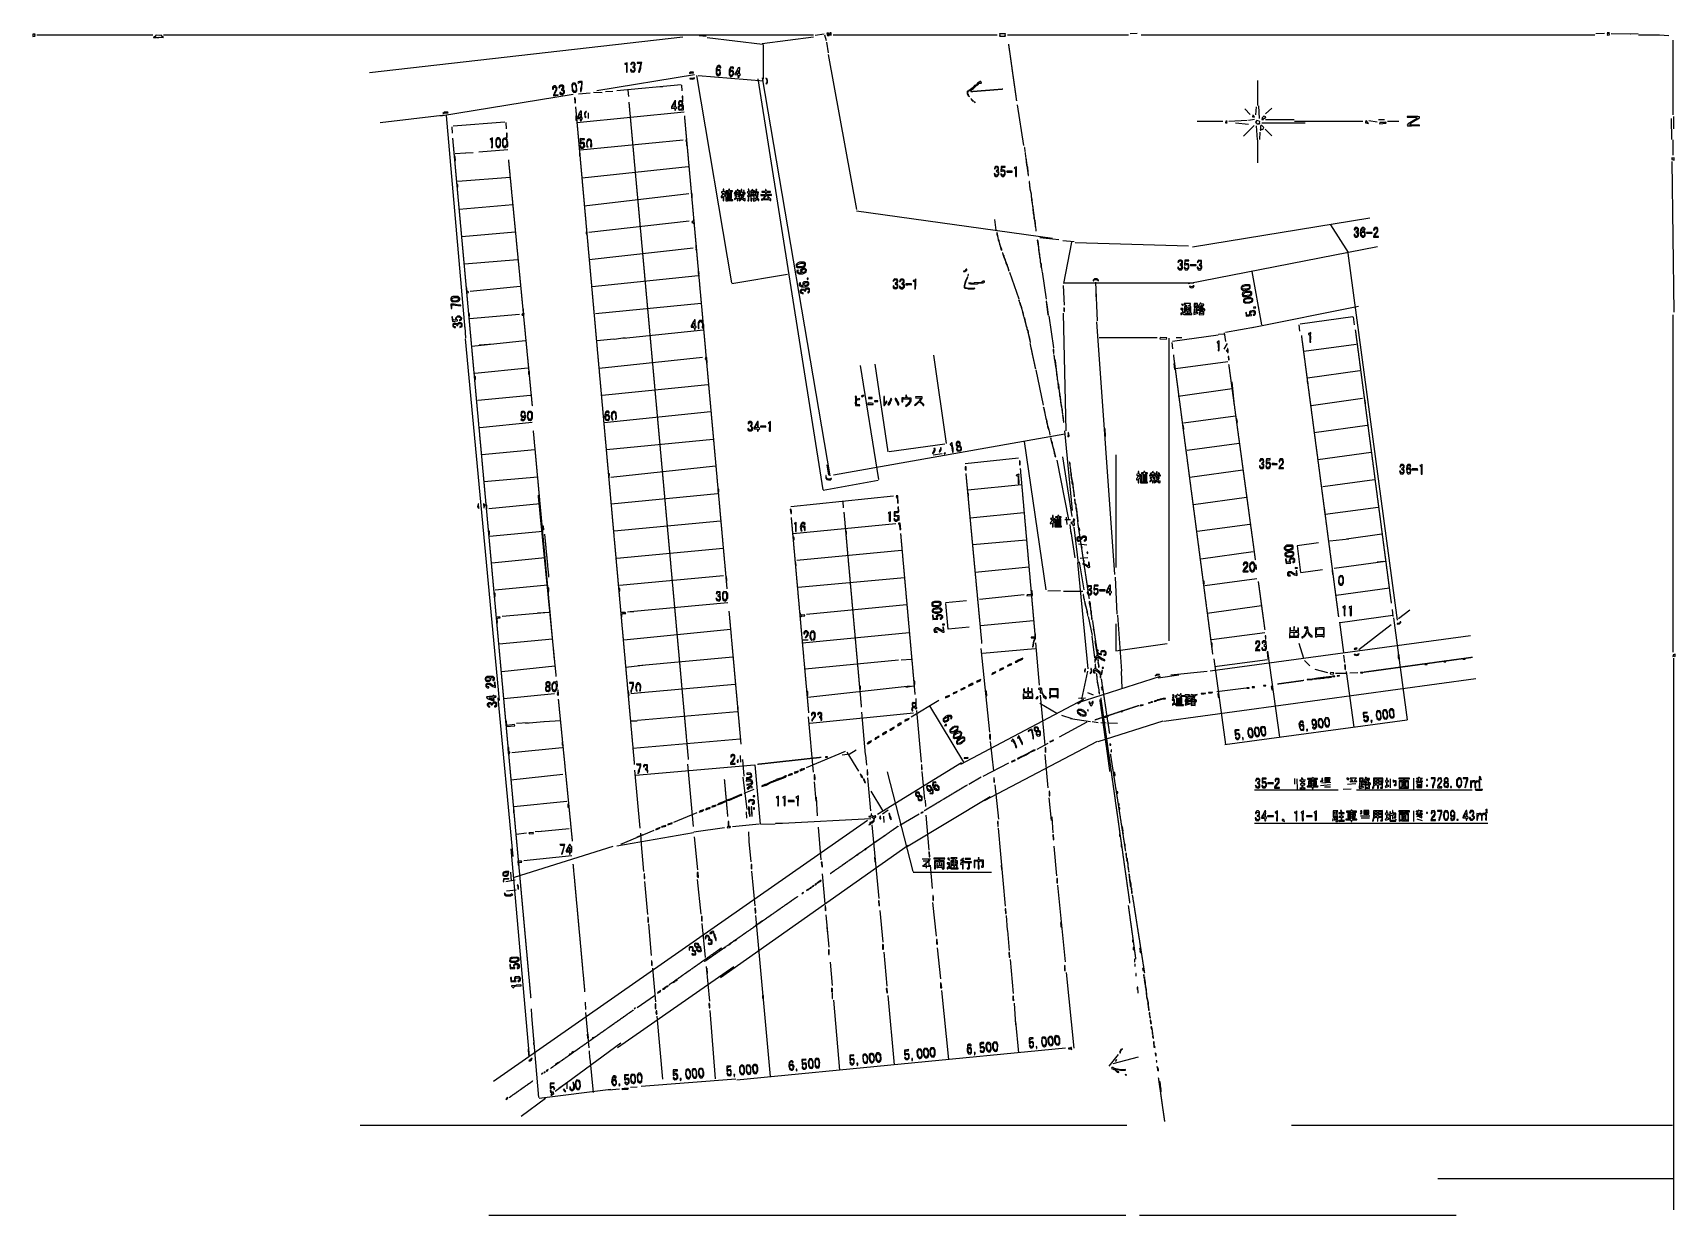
# Model space of a CAD drawing. Extents: x 11321 to 163025, y 6049 to 115321.
import ezdxf

# ---------------------------------------------------------------- set-up
doc = ezdxf.new("R2010")
doc.units = 0
doc.linetypes.add('DASHED', pattern=[1.524, 1.27, -0.254])
for name, color, linetype in [('DASHED_LINE', 3, 'DASHED'), ('SOLID_LINE', 7, 'Continuous'), ('TEXT_OUTLINE', 5, 'Continuous')]:
    doc.layers.add(name, color=color, linetype=linetype)

msp = doc.modelspace()

# ---------------------------------------------------------------- linework, layer by layer
at = {"layer": 'DASHED_LINE', "linetype": 'DASHED'}
for p, q in [((101438.5, 114283.2), (102178.5, 109035.4)), ((100931.7, 110104.2), (97931, 109865.5)), ((61447, 108470.6), (66880.3, 47705)), ((66374, 108909.3), (71862.8, 48151.8)), ((71499.8, 107651.7), (75430.5, 63935.2)), ((50085.6, 105599.6), (57313.4, 26094.1)), ((55248.9, 103585.7), (57443.3, 80818.9)), ((103427.6, 86597.1), (103923.6, 84282.4)), ((128494.3, 87361.9), (131924.4, 61342.9)), ((133474.9, 87873.7), (136796.1, 62608.4)), ((116670.2, 85555.7), (120298.4, 57865)), ((121780.9, 84659.4), (124237, 66596.6)), ((122072.8, 83064), (122277.4, 80984)), ((57533.6, 78557.6), (59477.2, 57382.4)), ((97496.5, 74608.4), (98965.3, 58892.4)), ((102523.6, 75084), (103901.5, 59468.1)), ((57987.4, 72584.3), (59643.2, 55819.8)), ((81366.3, 70513.4), (82971.6, 52478.5)), ((86234.8, 71027.2), (87846.3, 52986.8)), ((107828.7, 70029.5), (108882.4, 63049.1)), ((58583.6, 68988.1), (58968, 64999.5)), ((91468.5, 69051), (92796, 54183.8)), ((124506.7, 64613.8), (125112.3, 60159.7)), ((75614.9, 61884.4), (76721.1, 49582.3)), ((109191.1, 61003.4), (109694.9, 57665.8)), ((144300.2, 57593.3), (134243.4, 56212.9)), ((109997.9, 55658.5), (110764.4, 50580.3)), ((128725.1, 55455.5), (126302.9, 55123.1)), ((59848.6, 53739.9), (61144.2, 40622)), ((113478, 53131.3), (109420.1, 51802)), ((109868.3, 53700.9), (110789, 47051.7)), ((109961.1, 53850.3), (112634.5, 34893.4)), ((110851.1, 48642.2), (112247.1, 39684.6)), ((84155.2, 48351.7), (78256.1, 47703.9)), ((75187.3, 46339.9), (75494.2, 42896)), ((97665.7, 45815.9), (93664.2, 43415)), ((91264.6, 41999.9), (84979.2, 37602.6)), ((61210.6, 38497.6), (62293, 26705)), ((81971.6, 35498.4), (73344.6, 29463)), ((112873.1, 35668.1), (113998, 28449.8)), ((112502.7, 34675.1), (113189.9, 29711.6)), ((74925.7, 30735.4), (70056.8, 27301.1)), ((66788.1, 24995.5), (59150, 19607.9)), ((57549.8, 18479.2), (55308.2, 16898.1)), ((115275.4, 18776.9), (115855.1, 14719.1))]:
    msp.add_line(p, q, dxfattribs=at)
at = {"layer": 'SOLID_LINE'}
for p, q in [((11695.8, 115144.1), (22402.7, 115144.1)), ((23391.6, 115144.1), (83439.1, 115144.1)), ((71362.7, 114927), (42422.5, 111638.4)), ((72868.6, 115082.6), (73516.4, 115014.4)), ((73618.7, 114878), (78733.5, 114264.2)), ((83439.1, 114912.1), (78699.4, 114298.3)), ((78776.1, 114230.1), (78776.1, 111024.8)), ((84428, 115184.9), (83575.5, 115082.6)), ((84462.1, 115150.8), (84598.5, 114605.2)), ((84625.3, 114467.7), (84773.4, 113480.6)), ((85246.3, 115144.1), (100386.1, 115144.1)), ((101340.9, 115144.1), (112525.2, 115144.1)), ((113343.5, 115253.1), (112695.7, 115219)), ((113684.5, 115144.1), (155591.6, 115144.1)), ((156512.3, 115253.1), (155693.9, 115219)), ((157125.7, 115270.1), (158864.7, 115236)), ((159615.3, 115219), (158899.2, 115184.9)), ((159649.4, 115144.1), (161559.5, 115144.1)), ((161593, 115150.8), (162445.4, 115082.6)), ((162797.8, 114639.3), (162797.8, 107751.4)), ((84781, 113305.4), (87410.9, 98991.1)), ((72425.8, 111431.1), (63423.8, 109964.9)), ((72636.4, 111366.9), (75843, 92203.8)), ((72766.3, 111365.8), (78801.7, 110888.4)), ((78283.7, 111057.9), (84290.3, 73073)), ((78704.1, 111150.5), (84945.8, 74381.6)), ((124459.7, 110922.5), (124459.7, 108603.8)), ((61238.3, 109608.9), (48971.7, 107610.9)), ((62811.6, 109741.4), (61720.4, 109639.1)), ((63116.4, 109831.4), (63900.7, 109797.3)), ((64889.5, 109899.6), (64207.5, 109865.5)), ((71196.4, 110527.4), (65264.3, 109971.3)), ((66287.6, 110036), (66355.8, 109422.2)), ((69526.9, 110342.9), (68981.3, 110308.8)), ((71231.8, 110479.3), (71265.9, 109967.8)), ((71470.5, 107990.1), (61582, 107001.2)), ((62604.9, 107921.9), (62604.9, 107410.4)), ((102254.9, 108660.9), (102815.1, 104912.2)), ((123266.2, 108297), (123777.7, 107785.5)), ((124323.3, 108467.4), (124255.1, 107751.4)), ((124527.9, 108569.7), (124596.1, 107410.4)), ((125755.4, 108365.1), (125175.7, 107819.6)), ((49135, 107691.6), (43406.4, 107009.6)), ((49497.3, 107688), (51236.3, 87944.9)), ((50022.4, 106623.9), (50059.8, 106044.5)), ((54933.2, 107063.7), (50158, 106706.7)), ((55000.9, 107035.3), (55035, 106455.6)), ((118867.5, 107163.2), (121254.4, 107163.2)), ((123504.9, 107205.8), (121800, 107137.6)), ((122413.7, 107001.2), (123607.2, 106864.8)), ((124127.2, 106754), (123155.4, 105782.2)), ((124152.8, 107308.1), (123607.2, 107205.8)), ((124323.3, 106728.4), (124425.6, 105432.7)), ((124834.7, 107001.2), (128858.4, 107001.2)), ((125141.6, 106421.5), (125755.4, 105807.8)), ((125175.7, 107308.1), (127835.4, 107308.1)), ((127869.5, 107163.2), (134177.7, 107163.2)), ((134723.3, 107205.8), (135507.6, 107103.5)), ((135609.9, 107308.1), (136189.6, 107308.1)), ((136462.3, 107163.2), (137485.3, 107163.2)), ((162657.3, 107409), (162685.1, 105465.8)), ((162877.3, 107580.9), (162877.3, 106455.6)), ((71402.3, 105398.6), (61888.8, 104477.9)), ((124459.7, 105398.6), (124459.7, 103318.6)), ((124664.3, 106148.7), (124630.2, 105466.8)), ((162797.8, 105432.7), (162797.8, 104000.5)), ((51283.8, 104210.7), (50329.3, 104138.2)), ((52000.3, 104239.2), (51318.3, 104205.1)), ((55205.8, 104508.6), (52512, 104304)), ((162714.3, 103419.8), (162913, 89510)), ((55410.7, 101947.2), (50568.2, 101578.7)), ((71843.2, 102932.7), (62061.2, 101903)), ((71907.9, 100436), (62241.4, 99298.8)), ((55648.8, 99431.3), (50704.5, 98988.1)), ((87418.1, 98878.6), (105514.4, 96357)), ((71943.5, 97902.1), (62677.1, 96872.5)), ((100156.3, 98068.4), (100272.9, 97077.3)), ((134828.4, 98186.6), (118429.1, 95514.2)), ((131198.8, 97582.1), (132835.6, 95024.7)), ((55887.5, 96908), (50943.2, 96464.8)), ((104339.8, 96416.5), (106082.4, 96207.4)), ((106455.6, 96123.8), (107512.7, 96021.5)), ((107274, 95987.4), (106523.8, 92168.3)), ((107613.8, 95950.1), (118084.6, 95622.9)), ((56092.1, 94350.7), (51181.9, 93941.5)), ((72316.6, 95430.3), (62711.6, 94345.8)), ((135544.3, 95530.8), (118051.7, 92120.9)), ((132798.6, 94962.4), (137343.2, 61040.2)), ((72764.6, 92866.1), (62980.9, 91852.8)), ((81018.1, 92986.7), (75903.3, 92134.2)), ((101531.5, 93186.4), (102384.6, 90743.5)), ((104561, 93227.6), (104937.3, 90709.6)), ((123931.7, 93256.5), (124824.2, 88347.4)), ((56329.9, 91869.9), (51727.6, 91417.3)), ((106499.1, 91962.6), (106581.1, 90157.6)), ((106557.9, 92213.8), (118560.6, 92213.8)), ((109473.6, 92271.5), (109641.5, 88689.4)), ((109524.5, 91418.2), (109524.5, 90906.7)), ((73040, 90317.8), (63286.1, 89345.9)), ((133764.9, 90038), (123954.5, 88045.3)), ((51214.5, 88146.8), (51282.7, 87089.8)), ((56262.7, 89302.4), (51659.9, 88887.7)), ((105166.8, 89173.8), (105610, 86207.2)), ((106483.3, 89404.6), (106742.2, 78530.7)), ((109577.6, 88613.7), (111245.3, 65265.7)), ((124259.4, 88120.1), (121492.1, 87638.8)), ((128259.9, 88337.4), (128338.8, 87759.2)), ((133253, 89058.7), (128379.2, 88396.8)), ((133272, 89062.6), (133374.3, 88346.6)), ((162797.8, 89270), (162797.8, 58069.8)), ((51259.6, 87051.3), (54380.9, 53608.7)), ((56805, 86845.7), (51864.2, 86334.6)), ((53909.8, 86542.1), (52545.8, 86439.8)), ((64990.7, 86996.3), (63458.2, 86840.9)), ((66048.9, 87121.8), (65025.9, 86985.4)), ((73277.9, 87836.4), (65878.5, 87086.3)), ((109831.4, 87155.9), (115184.9, 87155.9)), ((116239.6, 87087.7), (116239.6, 59126.9)), ((116527.3, 86714.2), (116603.9, 86101.4)), ((120814.5, 87369.5), (116585.6, 86795.2)), ((116923.9, 87155.9), (117469.5, 87155.9)), ((121424.9, 87462.7), (120845.2, 87428.6)), ((121629.5, 86610.3), (121322.6, 86098.8)), ((121371.9, 87587.5), (121478.2, 86808.2)), ((133567.1, 86518.7), (128725.1, 85870.8)), ((73172.1, 85311.9), (63628.1, 84289.3)), ((94512.7, 85517.9), (95686.5, 77370.4)), ((57046.9, 84325.7), (52136.7, 83848.3)), ((87755.4, 84562.1), (89426.2, 74025.7)), ((89090.6, 84699.4), (90307.4, 76587.5)), ((103965.1, 84181.8), (104655.6, 80917.4)), ((116704.2, 84757.8), (116778.5, 84213.1)), ((121694.4, 84930), (116856.9, 84282.8)), ((133901.2, 84079.5), (129059.2, 83397.5)), ((73686.4, 82796.7), (63901, 81798.9)), ((122106.6, 82418.3), (117130.8, 81717.5)), ((57285.8, 81799.4), (52410.7, 81345.9)), ((134140.6, 81517.4), (129406.5, 80863.1)), ((57453.1, 79308.6), (52615.1, 78824.8)), ((73924.4, 80280.1), (64104, 79291.2)), ((122413.2, 79896.5), (117612.2, 79233)), ((134584.6, 79022.8), (129674.4, 78340.8)), ((74160.9, 77745.8), (64310, 76788.1)), ((106661.3, 78215.7), (85279.8, 74440.5)), ((102894.7, 77542.9), (104906.6, 63830.3)), ((106607.3, 78527.1), (107334.6, 71162.9)), ((110342.9, 78767.6), (110377, 78017.5)), ((122753.3, 77379.6), (117952.8, 76712.8)), ((57695.4, 76783), (52783.6, 76322.6)), ((95577.3, 77307.6), (90428.4, 76591.6)), ((95305.4, 76414.8), (94487, 76278.4)), ((102363.8, 76005.6), (97453.6, 75494.2)), ((106422.3, 76136.7), (107309.2, 70618.2)), ((111374.3, 76312.5), (111374.3, 65912.5)), ((134958.7, 76540.6), (130015.1, 75854)), ((74364.2, 75264.9), (64722.7, 74231.9)), ((84666.7, 75391.9), (84803.1, 74437.1)), ((105894, 75838.8), (106993, 70343.6)), ((123098.7, 74893.3), (118188.5, 74211.4)), ((57967.5, 74266.6), (52989.1, 73823.3)), ((89402.3, 73948.1), (84327.3, 73030.3)), ((102631.4, 73535.5), (97687.5, 73054.8)), ((135265.6, 74017.5), (130493.9, 73354.8)), ((58172.1, 71777.4), (53432.4, 71334.1)), ((74572.9, 72704.2), (64753.9, 71769.1)), ((90837, 72507.6), (81326.3, 71526.7)), ((86132.9, 72016.1), (86167, 71436.4)), ((123439, 72374.9), (118528.8, 71693)), ((135577.8, 71455.5), (130701.7, 70807.7)), ((74846.3, 70174.8), (65025.9, 69254.1)), ((91045.3, 69947.4), (81565.9, 69026.8)), ((102875.3, 70959.1), (97896.9, 70481.7)), ((106660.2, 70345.3), (107171.7, 70345.3)), ((106762.5, 70549.9), (106830.7, 69867.9)), ((107103.5, 69867.9), (107205.8, 69049.5)), ((123741.6, 69882.9), (118865.5, 69235)), ((58415.8, 69236.7), (53505.6, 68759.4)), ((103079.9, 68435.8), (98135.6, 67992.5)), ((107205.8, 69220), (107580.9, 66799)), ((107467.6, 69627.9), (107876.8, 66320.3)), ((132882.9, 68529.9), (131141.9, 68343.4)), ((135916.1, 68986.1), (132677.2, 68539.4)), ((58646, 66800.7), (53705.3, 66320.9)), ((75084.3, 67658.9), (65263.9, 66738.2)), ((91553.6, 67490.7), (81906.2, 66544.9)), ((107921.9, 68094.8), (108672, 67992.5)), ((108774.3, 66799), (108058.3, 66730.8)), ((124049.8, 67349.4), (119215.1, 66682.6)), ((130083.3, 68181.6), (128105.6, 67908.8)), ((128113.9, 67920.7), (128428.8, 65436.8)), ((103319.2, 65940), (98372.5, 65453.4)), ((107809.5, 66354.8), (108778.9, 56539.2)), ((107982.6, 66428.2), (108398, 63843.2)), ((130460.1, 65680.1), (128448.3, 65407.3)), ((136256.7, 66466), (131520.8, 65823.9)), ((136121.4, 66458), (135507.6, 66389.9)), ((58853.2, 64284.8), (54014.2, 63810.4)), ((75118.4, 65134.9), (65503.7, 64237)), ((91828.3, 64947.7), (82005.4, 64054.7)), ((106251, 63764.3), (105091.7, 63730.2)), ((106523.8, 63730.2), (108297, 63730.2)), ((111286.9, 65025.4), (111436.6, 61582.1)), ((124391.2, 64857.2), (119588.4, 64205.9)), ((136633.4, 63998.5), (131723.3, 63316.6)), ((75526, 62630.3), (66493.2, 61809.1)), ((92030.1, 62453.9), (82793.2, 61562.1)), ((95612.3, 62570.8), (95851, 60218)), ((97557, 62833.4), (95613.4, 62628.8)), ((102905, 63396.3), (98751.6, 62959.1)), ((124802.2, 62355.3), (119787, 61658.8)), ((58615.4, 61718.4), (54660, 61377.4)), ((58990.5, 61752.4), (57933.4, 61684.3)), ((66833.1, 61820.6), (66253.5, 61786.5)), ((103757.4, 60979.6), (98847.2, 60502.2)), ((108788.5, 61380.4), (109163.5, 59607.2)), ((111374.3, 60695.4), (111374.3, 58206.2)), ((111513.3, 61514.5), (111883.1, 56336.1)), ((132005.8, 60867.3), (132390.9, 58043.1)), ((136938.2, 61457.1), (132067.2, 60805.3)), ((136871.5, 62025.2), (136939.7, 61377.4)), ((137001, 61240), (138267.2, 51834)), ((138518.9, 61953.2), (137478.4, 61147.6)), ((59328.2, 59296.5), (54384, 58819.1)), ((75762.6, 60192.2), (65913.8, 59182.1)), ((82416.2, 59229.2), (82927.6, 59229.2)), ((92278.6, 59863.6), (82424.4, 58905.6)), ((97824, 60402.7), (95882.2, 60213.9)), ((109149.4, 59570.1), (109388.1, 57558.3)), ((144131.7, 59590.7), (120064.5, 56338.3)), ((125107.9, 59874.1), (120194.4, 59216.7)), ((136783.1, 60609.3), (133801, 58300.6)), ((98878.7, 58433.8), (99678.5, 50701.9)), ((103897.7, 58382.7), (99055.7, 57973.5)), ((103928, 58952.9), (104286.4, 55033.1)), ((116107.2, 58841.8), (111364.7, 58180.1)), ((125346.2, 58103.9), (125414.4, 57456)), ((125381.8, 58181.6), (126468.7, 50211.1)), ((128278.7, 58922.3), (128687.9, 57524.2)), ((132404.6, 57797), (132472.8, 57115)), ((59534, 56793.1), (54631.5, 56277.1)), ((67924.3, 56876.4), (66083, 56671.8)), ((75971.5, 57626.5), (67242.3, 56808.2)), ((91278.8, 57350.3), (82654.5, 56504.8)), ((92475.6, 57417.5), (91521.9, 57336.9)), ((108739.9, 56330.9), (108175.8, 53736)), ((111843.2, 56296.7), (111911.4, 54762.2)), ((119790.9, 56305.1), (116443.8, 55946.5)), ((120426.1, 57464), (121503.9, 49560.6)), ((125379.5, 57359.8), (120469.3, 56712)), ((128790.2, 57319.6), (129267.6, 56808.2)), ((129744.9, 56501.3), (130904.3, 56194.4)), ((132628.1, 56303.9), (133329.9, 51157.7)), ((133700.4, 56160.3), (132984.3, 56126.2)), ((162877.3, 57524.2), (162877.3, 6546.9)), ((76176.1, 55103.2), (67515.1, 54319)), ((92369.2, 54932.3), (82904.4, 53880.6)), ((92679.8, 54932.7), (91963.8, 54830.4)), ((115452.7, 55834.8), (107745.6, 53382.5)), ((117168.4, 55947), (115261.4, 55689.3)), ((144606.1, 55622.7), (115806.2, 51672.2)), ((123402.6, 54762.2), (120674.7, 54421.3)), ((131654.5, 56126.2), (132609.2, 56126.2)), ((54258.3, 53873.2), (55657, 39186.5)), ((59503.5, 54235.1), (54836.7, 53777.6)), ((67481, 54319), (66560.3, 54216.7)), ((94998.5, 53602.9), (92441.1, 52068.5)), ((94146.1, 53125.5), (97283.1, 47908.4)), ((108385.9, 53696.4), (97009.5, 47708.8)), ((104341.5, 53364.2), (105910.1, 52443.5)), ((104370.5, 54113.9), (104794.3, 49477.8)), ((108365.1, 53637), (107853.7, 53261.9)), ((108569.7, 53841.6), (107921.9, 53807.5)), ((108740.2, 54353.1), (109251.7, 54148.5)), ((58512.1, 51635.4), (56843.6, 51475)), ((60049.4, 51730.8), (58548.6, 51637)), ((66628.5, 51727.5), (67140, 51727.5)), ((76381, 52576.8), (67173, 51774.5)), ((82949.5, 52095.4), (83403.2, 46981.6)), ((92673.2, 52442.7), (83094, 51496.6)), ((87850.9, 52540.7), (88215.4, 48621.6)), ((92954.9, 52682.4), (93374.5, 47909.6)), ((108681.6, 51602.5), (106122.3, 50213.1)), ((106353.3, 52273.1), (107308.1, 51966.2)), ((107171.7, 51966.2), (109013, 51659.3)), ((109183.5, 51659.3), (109729.1, 51591.1)), ((115696.3, 51693.4), (109695, 49783.9)), ((109967.8, 51591.1), (110479.3, 51557)), ((138269.6, 51795.7), (121424.9, 49511.1)), ((57077.4, 51545), (55986.3, 51476.8)), ((110717.9, 51557), (111502.2, 51522.9)), ((60221.5, 49237.6), (55551.7, 48776.4)), ((76653.5, 50056.7), (66730.8, 49170.1)), ((86371.6, 48897.2), (82754.1, 47404.3)), ((86780.8, 48658.6), (86064.7, 48556.3)), ((86500.7, 48837.7), (87582.5, 47079.8)), ((87360.5, 49033.7), (86712.6, 48624.5)), ((88247, 48590.4), (88315.2, 47635.7)), ((109643.5, 49817), (99198.7, 44350.6)), ((99744.7, 49814.3), (100072.4, 47127.5)), ((105077.1, 49645.7), (104058.2, 49092.6)), ((104786.5, 48614.7), (105089.3, 45548.7)), ((66895.5, 47188.8), (67381.8, 41802)), ((77983.2, 47637.8), (67003.3, 46685)), ((71779.9, 47731.7), (72328.4, 41972.6)), ((76653.5, 48522.2), (76687.6, 47908.4)), ((76884, 48151.1), (76986.3, 46616.7)), ((78017.5, 47669.8), (78494.8, 42179.9)), ((97098.1, 47863.9), (89346.6, 43086.9)), ((93449.6, 47054.7), (93677.3, 44465.2)), ((101441.4, 47809.5), (99071.3, 46583.6)), ((60284.9, 46761.7), (55478.9, 46265.9)), ((76905.8, 46537.4), (77279.3, 43549.6)), ((83481.7, 46095.9), (83638.9, 44324.6)), ((88415.3, 46472.9), (88700.7, 43405.2)), ((90224.7, 47021.9), (92611.6, 37815.3)), ((98925.2, 46535.6), (97769.9, 45846.8)), ((100182.3, 45832.4), (100513.3, 42633)), ((127869.5, 46408.1), (127869.5, 45896.6)), ((128074.1, 46374), (128108.2, 45385.2)), ((131175.9, 45810.3), (130255.2, 45742.2)), ((131211.2, 46033), (130392.8, 45964.8)), ((130631.5, 45623.8), (131177.1, 45623.8)), ((133536.2, 45926.3), (132774, 45857.1)), ((136701, 46374), (136701, 45555.6)), ((138849.2, 46442.2), (138849.2, 45419.3)), ((60659.4, 44278.6), (55752, 43773.5)), ((77907.4, 45404), (76988.4, 45024.8)), ((83677.8, 44669.1), (83780.1, 42964.2)), ((88719.3, 45232.5), (89810.5, 43459.4)), ((99738.2, 44703.2), (92032, 40065.8)), ((93738, 44400.4), (93772.1, 43820.7)), ((105180.4, 44627.1), (105388.8, 42516.6)), ((124152.8, 45373.8), (131893.1, 45373.8)), ((133086.6, 45419.3), (132370.5, 45385.2)), ((133598.1, 45373.8), (144270.9, 45373.8)), ((88418.1, 42534.7), (53885.6, 18399)), ((72662.9, 43239.6), (70514.7, 42353)), ((77205, 43335.1), (77243.7, 42755.7)), ((88724.1, 42663.7), (80575.1, 42242.2)), ((90327, 43475.6), (89815.5, 43100.6)), ((89883.7, 42930.1), (89917.8, 42350.4)), ((93183.9, 43112.9), (91410.8, 42055.8)), ((93803.3, 43032.2), (94088, 39793.9)), ((105432.7, 42861.9), (105535, 41395.6)), ((133973.2, 42964.2), (134825.6, 42964.2)), ((134007.2, 42759.6), (134791.5, 42759.6)), ((138849.2, 43407.4), (138849.2, 42418.6)), ((139156.1, 42691.4), (139667.6, 42520.9)), ((56912.1, 41345.9), (55957.4, 41243.6)), ((58274.4, 41497.9), (57728.8, 41463.8)), ((60862.4, 41769.1), (58001.7, 41462.6)), ((72353.7, 41380.9), (65266.2, 40158.9)), ((68688.8, 41599.5), (65592.5, 40321.7)), ((67651.5, 41191), (67105.9, 40986.4)), ((67446.9, 41361.5), (67481, 40713.7)), ((75223.6, 41858), (72388.9, 41445.7)), ((72419.1, 41019.9), (72711.2, 37952.9)), ((78424.2, 42173.1), (75940, 41947.2)), ((77437.8, 41463.8), (77471.9, 40611.4)), ((79892.9, 42179.9), (78563, 42145.8)), ((79927, 42269.4), (80540.7, 42269.4)), ((83853.8, 41901.5), (84119.8, 38903.3)), ((88821.1, 42111.2), (89452.1, 35327.2)), ((90037.2, 41147.3), (88911.9, 40363)), ((100482.1, 41804.2), (101136.1, 34610)), ((124152.8, 42269.4), (145737.1, 42269.4)), ((55469, 39891.5), (57159.3, 20701.7)), ((64884.3, 40116.4), (55786.2, 37266.4)), ((67483.4, 40676.7), (67741.8, 37814.2)), ((92164.1, 40222.4), (74838.1, 27992.3)), ((77461.7, 40573.2), (77632.2, 38697.8)), ((105620.9, 40166.5), (105893.7, 37404.5)), ((61104.6, 39247.4), (56671.8, 38804.1)), ((93464.1, 38974.6), (94248.4, 38974.6)), ((94180.2, 38838.2), (93498.2, 38258.6)), ((93532.3, 38292.7), (94180.2, 38292.7)), ((93566.4, 38804.1), (94146.1, 38804.1)), ((93805.1, 38633.6), (93839.2, 38122.2)), ((94057.2, 38973.4), (94097.4, 38289.8)), ((94211, 38394.7), (94399.7, 36248.1)), ((55887.5, 36996.9), (55000.9, 36860.5)), ((55444.2, 37747.1), (55512.4, 36962.8)), ((67825.1, 36891.8), (68102.1, 33823.3)), ((72688, 37057.1), (73016.1, 33857.5)), ((77709.6, 37846.2), (78000.8, 34642.6)), ((84234.6, 37608.7), (84482.6, 34813.4)), ((92645.7, 37747.1), (99874.6, 37747.1)), ((105977.7, 36553.6), (106677.4, 29469.6)), ((55955.7, 36076.3), (55069.1, 36008.1)), ((94437.1, 34942.5), (94753.3, 31844)), ((78081.6, 33754.1), (79435.5, 18861.4)), ((84573.2, 33792.5), (84836.2, 30828)), ((89556.8, 34202.1), (89829.6, 31269.7)), ((101238.6, 33757.6), (101306.8, 32393.6)), ((68179, 32971.7), (68443.5, 30041.5)), ((73103.7, 33003.5), (73425, 29871.4)), ((78706.8, 33250.3), (78062.8, 32801.5)), ((84666.7, 32768.7), (84700.8, 32223.1)), ((101340.7, 32359.5), (101507.8, 30521)), ((89915.4, 30347.5), (90206.7, 27215.3)), ((94864.5, 30753.8), (95156.2, 27894.8)), ((76061.9, 29015.7), (65319.2, 21520.9)), ((68548.2, 28882.4), (68828.3, 25780.1)), ((73512.2, 29020.9), (73840.4, 25821.3)), ((73574.6, 28886.8), (73623.2, 28376.6)), ((84960, 29431.9), (85150.4, 27285.4)), ((101585.5, 29666.3), (101870.6, 26530.3)), ((106775.1, 28480.1), (107464.8, 21497.2)), ((68744.3, 26306.8), (67153.8, 25198.3)), ((85271.3, 25923.1), (85846, 19444)), ((90285.9, 26363.8), (90882.1, 19954.8)), ((95267.5, 26804.5), (95917.4, 20435.3)), ((57353.7, 25130.6), (57387.8, 24516.8)), ((57378.6, 24481.9), (58036.8, 16913)), ((62332.1, 25744.4), (62366.2, 25062.4)), ((62365.9, 24786.2), (62677.3, 21516.6)), ((68948.2, 24451.8), (69474.4, 18622.3)), ((73846, 24959.2), (74354.1, 18650.7)), ((101954.6, 25642.1), (102091, 23630.3)), ((102106.2, 23938.6), (102369.5, 21042.4)), ((57081, 21413.9), (57115, 20800.1)), ((65648.8, 21937.8), (59576.1, 17484.5)), ((62707.2, 21243.4), (62741.3, 20561.4)), ((106724.1, 21491.9), (76355.3, 18529.1)), ((62771.5, 20527.1), (63069.8, 17395.5)), ((111570.4, 20902.4), (110717.9, 19811.2)), ((113409.3, 20638.8), (111090.6, 20025)), ((61051.2, 18543.2), (59903.4, 17742.4)), ((60661.3, 18276.8), (60661.3, 17731.2)), ((76244.3, 18617.8), (67515.1, 17935.8)), ((58684.7, 16830.8), (56418.5, 15168.9)), ((64716.4, 17649.9), (58077.2, 16820)), ((65503.3, 17697.1), (64514.4, 17594.8)), ((67140, 17867.6), (66526.2, 17833.5)), ((41566.1, 14366.1), (112388.8, 14366.1)), ((127596.7, 14366.1), (162786.4, 14366.1)), ((141099.7, 9445.3), (162854.6, 9445.3)), ((53432.4, 6049.4), (112286.5, 6049.4)), ((113548.1, 6049.4), (142804.7, 6049.4))]:
    msp.add_line(p, q, dxfattribs=at)
at = {"layer": 'TEXT_OUTLINE'}
for points in [[(84939.5, 115321.3), (84939.5, 115116.7), (85007.7, 115150.8), (85075.8, 115116.7), (85075.8, 115321.3)], [(156751, 115321.3), (156785.1, 115219), (156751, 115116.7), (156955.6, 115150.8), (156921.5, 115253.1), (156955.6, 115321.3)], [(11320.7, 115184.9), (11320.7, 114980.3), (11525.3, 115014.4), (11491.2, 115116.7), (11525.3, 115184.9)], [(22470.9, 114912.1), (22470.9, 114878), (22675.5, 114878), (22709.6, 114912.1), (22743.7, 114878), (22948.3, 114878), (22982.4, 114912.1), (23391.6, 114878), (23221.1, 115014.4), (23187, 115116.7), (23050.6, 115082.6), (22709.6, 115116.7), (22641.4, 115082.6), (22641.4, 115014.4), (22539.1, 114912.1)], [(84666.7, 115287.2), (84734.9, 115082.6), (84871.3, 115082.6), (84803.1, 115287.2)], [(100624.8, 115219), (100658.9, 115116.7), (100624.8, 115014.4), (101170.4, 115014.4), (101136.3, 115116.7), (101170.4, 115219)], [(66219.4, 112593.4), (66151.2, 112525.2), (66014.8, 112491.1), (66014.8, 112422.9), (66083, 112422.9), (66151.2, 112354.7), (66151.2, 111672.7), (66219.4, 111672.7)], [(66662.6, 112593.4), (66560.3, 112457), (66560.3, 112354.7), (66696.7, 112491.1), (66867.2, 112457), (66867.2, 112286.5), (66730.8, 112184.2), (66730.8, 112116), (66799, 112116), (66867.2, 112047.8), (66901.3, 111911.4), (66799, 111775), (66696.7, 111775), (66594.4, 111945.5), (66526.2, 111945.5), (66526.2, 111843.2), (66594.4, 111706.8), (66833.1, 111672.7), (66969.5, 111843.2), (66969.5, 112047.8), (66867.2, 112184.2), (66969.5, 112320.6), (66969.5, 112457), (66867.2, 112593.4)], [(67583.3, 112593.4), (67140, 112593.4), (67140, 112525.2), (67446.9, 112525.2), (67481, 112491.1), (67276.4, 111672.7), (67344.6, 111672.7), (67481, 112047.8), (67481, 112218.3)], [(74778.1, 112286.5), (74641.7, 112286.5), (74539.4, 112218.3), (74437.1, 111979.6), (74437.1, 111570.4), (74471.2, 111468.1), (74607.6, 111365.8), (74675.8, 111365.8), (74812.2, 111468.1), (74846.3, 111570.4), (74812.2, 111877.3), (74744, 111945.5), (74573.5, 111911.4), (74539.4, 111945.5), (74539.4, 112047.8), (74675.8, 112218.3), (74812.2, 112081.9), (74880.4, 112081.9), (74880.4, 112150.1)], [(61820.6, 110820.2), (61684.3, 110786.1), (61650.2, 110717.9), (61684.3, 110683.9), (61888.8, 110752), (61991.1, 110717.9), (61991.1, 110445.2), (61922.9, 110138.3), (61922.9, 109899.6), (61957, 109899.6), (62025.2, 110138.3), (62059.3, 110820.2)], [(71982, 111570.4), (72152.5, 111638.6), (72323, 111604.5), (72357.1, 111672.7), (72050.2, 111672.7), (71982, 111638.6)], [(72425.3, 111161.2), (72254.8, 111093), (72016.1, 111093), (72016.1, 111058.9), (72288.9, 111024.8), (72425.3, 111093)], [(74607.6, 111877.3), (74778.1, 111809.1), (74744, 111502.2), (74641.7, 111434), (74505.3, 111570.4), (74505.3, 111740.9)], [(75971.5, 112184.2), (75766.9, 112150.1), (75630.6, 111911.4), (75630.6, 111434), (75801, 111263.5), (75903.3, 111297.6), (76039.7, 111468.1), (76039.7, 111740.9), (75937.4, 111843.2), (75766.9, 111843.2), (75732.9, 111877.3), (75835.1, 112116), (75937.4, 112116), (75971.5, 112013.7), (76039.7, 112013.7), (76039.7, 112116)], [(75801, 111775), (75903.3, 111775), (75971.5, 111672.7), (75971.5, 111502.2), (75869.2, 111365.8), (75801, 111365.8), (75732.9, 111434), (75698.8, 111638.6)], [(76619.4, 112116), (76483, 112081.9), (76312.5, 111740.9), (76176.1, 111570.4), (76176.1, 111468.1), (76414.8, 111434), (76483, 111365.8), (76448.9, 111229.4), (76551.2, 111229.4), (76551.2, 111365.8), (76687.6, 111468.1), (76585.3, 111570.4)], [(76448.9, 111843.2), (76517.1, 111740.9), (76517.1, 111604.5), (76448.9, 111536.3), (76346.6, 111536.3), (76312.5, 111638.6)], [(79040.4, 111127.1), (79108.6, 110956.6), (79108.6, 110717.9), (79040.4, 110649.8), (79108.6, 110615.7), (79176.8, 110717.9), (79176.8, 110956.6), (79142.7, 111058.9)], [(98885.8, 110820.2), (98783.5, 110820.2), (98749.4, 110752), (98578.9, 110683.9), (98476.6, 110513.4), (98306.1, 110445.2), (98169.7, 110274.7), (97931, 110070.1), (97794.6, 110036), (97794.6, 110001.9), (97931, 110001.9), (98169.7, 110138.3), (98476.6, 110445.2), (98613, 110513.4), (98749.4, 110683.9), (98954, 110683.9)], [(59467.8, 110411.1), (59331.5, 110308.8), (59331.5, 110104.2), (59399.7, 110104.2), (59399.7, 110274.7), (59501.9, 110342.9), (59638.3, 110240.6), (59672.4, 110104.2), (59467.8, 109729.1), (59467.8, 109660.9), (59399.7, 109592.7), (59399.7, 109490.4), (59842.9, 109558.6), (59842.9, 109592.7), (59570.1, 109558.6), (59501.9, 109626.8), (59706.5, 110001.9), (59740.6, 110206.5), (59706.5, 110308.8), (59604.2, 110411.1)], [(60047.5, 110479.3), (59945.2, 110411.1), (59911.1, 110274.7), (59979.3, 110240.6), (60047.5, 110411.1), (60183.9, 110411.1), (60252.1, 110342.9), (60252.1, 110172.4), (60149.8, 110104.2), (60149.8, 110036), (60320.3, 109967.8), (60354.4, 109763.2), (60183.9, 109660.9), (60081.6, 109797.3), (60013.4, 109797.3), (60013.4, 109695), (60081.6, 109626.8), (60252.1, 109592.7), (60422.6, 109763.2), (60422.6, 109967.8), (60286.2, 110070.1), (60354.4, 110206.5), (60354.4, 110377), (60252.1, 110479.3)], [(61206.9, 110683.9), (61104.6, 110547.5), (61138.7, 110036), (61172.8, 109933.7), (61275.1, 109831.4), (61479.7, 109831.4), (61582, 109967.8), (61547.9, 110445.2), (61411.5, 110683.9)], [(61275.1, 110615.7), (61411.5, 110547.5), (61513.8, 110274.7), (61513.8, 110036), (61411.5, 109865.5), (61275.1, 109967.8), (61172.8, 110206.5), (61172.8, 110445.2)], [(61343.3, 109354), (61377.4, 108842.5), (61445.6, 108842.5), (61445.6, 109115.3), (61411.5, 109285.8)], [(71368.2, 109456.3), (71300, 109456.3), (71334.1, 109081.2), (71265.9, 109013), (71231.8, 109047.1), (71061.4, 109047.1), (70959.1, 108910.7), (70959.1, 108706.1), (71027.3, 108672), (71027.3, 108569.7), (70925, 108467.4), (70925, 108331.1), (71027.3, 108160.6), (71436.4, 108194.7), (71436.4, 108603.8), (71334.1, 108569.7), (71265.9, 108637.9), (71334.1, 108672), (71368.2, 108774.3), (71334.1, 108944.8), (71368.2, 108978.9)], [(97658.2, 109933.7), (97624.1, 109899.6), (97624.1, 109729.1), (97726.4, 109490.4), (97828.7, 109422.2), (97760.5, 109524.5), (97760.5, 109626.8), (97692.3, 109695), (97692.3, 109831.4), (97760.5, 109933.7)], [(97965.1, 109251.7), (98033.3, 109115.3), (98135.6, 109013), (98203.8, 109013)], [(49204.2, 107853.7), (49272.4, 107853.7), (49340.6, 107921.9), (49681.6, 107921.9), (49647.5, 107990.1), (49340.6, 107990.1)], [(61991.1, 108092.4), (61888.8, 108092.4), (61888.8, 108024.2), (61786.5, 107887.8), (61650.2, 107546.8), (61547.9, 107444.5), (61513.8, 107478.6), (61513.8, 107649.1), (61479.7, 107649.1), (61479.7, 107239.9), (61547.9, 107239.9), (61582, 107410.4), (61854.7, 107410.4), (61922.9, 107342.2), (61888.8, 107205.8), (61991.1, 107205.8), (61991.1, 107342.2), (62093.4, 107410.4), (61991.1, 107546.8)], [(61854.7, 107819.6), (61922.9, 107717.3), (61888.8, 107649.1), (61922.9, 107546.8), (61854.7, 107478.6), (61752.4, 107478.6), (61718.4, 107580.9)], [(62468.5, 108058.3), (62400.3, 108058.3), (62298, 107956), (62263.9, 107853.7), (62298, 107546.8), (62400.3, 107478.6), (62400.3, 107580.9), (62332.1, 107649.1), (62332.1, 107853.7)], [(70618.1, 109047.1), (70311.2, 108467.4), (70311.2, 108365.1), (70345.3, 108331.1), (70549.9, 108365.1), (70618.1, 108297), (70618.1, 108160.6), (70686.3, 108160.6), (70686.3, 108262.9), (70788.6, 108365.1), (70788.6, 108433.3), (70686.3, 108501.5), (70686.3, 108978.9), (70720.4, 109047.1)], [(70584, 108808.4), (70618.1, 108774.3), (70618.1, 108467.4), (70481.7, 108433.3), (70413.5, 108535.6)], [(71129.5, 108569.7), (71197.7, 108569.7), (71300, 108467.4), (71300, 108365.1), (71197.7, 108228.8), (71095.4, 108228.8), (71027.3, 108297), (70993.2, 108433.3)], [(71095.4, 108978.9), (71197.7, 108978.9), (71300, 108842.5), (71231.8, 108672), (71129.5, 108672), (71027.3, 108774.3), (71027.3, 108876.6)], [(98272, 108944.8), (98374.3, 108842.5), (98374.3, 108910.7)], [(124016.4, 107717.3), (123982.3, 107546.8), (124152.8, 107512.7), (124084.6, 107683.2)], [(121527.2, 107171.7), (121493.1, 107001.2), (121629.5, 107001.2), (121595.4, 107103.5), (121629.5, 107171.7)], [(124255.1, 107069.4), (124391.5, 106967.1), (124391.5, 106898.9), (124493.8, 106864.8), (124562, 106933), (124664.3, 106898.9), (124630.2, 106967.1), (124664.3, 107103.5), (124596.1, 107171.7), (124391.5, 107205.8)], [(124834.7, 106762.5), (124766.5, 106762.5), (124732.4, 106660.2), (124732.4, 106421.5), (124698.3, 106387.4), (124732.4, 106319.2), (124766.5, 106319.2), (124800.6, 106421.5), (124937, 106387.4), (125039.3, 106557.9)], [(125209.8, 107546.8), (125039.3, 107615), (124868.8, 107478.6), (124834.7, 107308.1), (125005.2, 107308.1), (125005.2, 107376.3), (125107.5, 107478.6), (125175.7, 107478.6)], [(134484.6, 107205.8), (134416.4, 107103.5), (134416.4, 107001.2), (134689.2, 106933)], [(136291.9, 107069.4), (136223.7, 107035.3), (135746.3, 107035.3), (135712.2, 106898.9), (136325.9, 106967.1)], [(138269.6, 107580.9), (138269.6, 107512.7), (139122, 107512.7), (139156.1, 107478.6), (139122, 107376.3), (138371.9, 106898.9), (138269.6, 106796.6), (138303.7, 106728.4), (138678.7, 106728.4), (138712.8, 106762.5), (139394.8, 106728.4), (139394.8, 106796.6), (138542.4, 106796.6), (138508.3, 106830.7), (138746.9, 107069.4), (139394.8, 107478.6), (139394.8, 107546.8), (139258.4, 107580.9)], [(53773.4, 105603.2), (53671.1, 105535), (53568.8, 105535), (53568.8, 105466.8), (53637, 105466.8), (53705.2, 105398.6), (53671.1, 105262.2), (53705.2, 105194), (53705.2, 104818.9), (53671.1, 104716.6), (53773.4, 104716.6)], [(54216.7, 105603.2), (54080.3, 105432.7), (54080.3, 104955.3), (54114.4, 104853), (54250.8, 104716.6), (54387.2, 104716.6), (54523.6, 104887.1), (54523.6, 105466.8), (54387.2, 105603.2)], [(54284.9, 105535), (54353.1, 105535), (54455.4, 105432.7), (54489.5, 105091.7), (54387.2, 104818.9), (54284.9, 104818.9), (54182.6, 104921.2), (54148.5, 105023.5), (54148.5, 105364.5)], [(54796.3, 105569.1), (54694.1, 105432.7), (54660, 105159.9), (54694.1, 105125.8), (54694.1, 104887.1), (54830.4, 104716.6), (55000.9, 104716.6), (55069.1, 104784.8), (55205.5, 104818.9), (55205.5, 105228.1), (55137.3, 105296.3), (55137.3, 105466.8), (55000.9, 105603.2)], [(54864.5, 105535), (55035, 105466.8), (55103.2, 105262.2), (55103.2, 105023.5), (54932.7, 104784.8), (54796.3, 104887.1), (54762.2, 104989.4), (54762.2, 105364.5)], [(55069.1, 106046.4), (55069.1, 105637.3), (55137.3, 105637.3), (55137.3, 106046.4)], [(61888.8, 105569.1), (61888.8, 105057.6), (61957, 105057.6), (62025.2, 105125.8), (62127.5, 105125.8), (62195.7, 105023.5), (62195.7, 104853), (62093.4, 104716.6), (61991.1, 104716.6), (61922.9, 104887.1), (61854.7, 104887.1), (61854.7, 104750.7), (61957, 104648.4), (62161.6, 104648.4), (62298, 104818.9), (62263.9, 105125.8), (62195.7, 105194), (61991.1, 105194), (61922.9, 105262.2), (61991.1, 105466.8), (62263.9, 105466.8), (62263.9, 105535)], [(62639, 105500.9), (62536.7, 105398.6), (62468.5, 105159.9), (62502.6, 104784.8), (62604.9, 104750.7), (62536.7, 104921.2), (62536.7, 105228.1), (62673.1, 105432.7), (62775.4, 105432.7), (62877.7, 105262.2), (62843.6, 104784.8), (62911.8, 104784.8), (62945.9, 104853), (62911.8, 105364.5), (62809.5, 105500.9)], [(71641, 105432.7), (71675.1, 105364.5), (71641, 105296.3), (71709.2, 105262.2), (71709.2, 104921.2), (71777.4, 104921.2), (71743.3, 105432.7)], [(102909.4, 104716.6), (102943.5, 104341.5), (102977.6, 104341.5), (102943.5, 104716.6)], [(50295.3, 103898.2), (50295.3, 103523.2), (50363.5, 103523.2), (50329.4, 103898.2)], [(61820.6, 104239.2), (61820.6, 103932.3), (61888.8, 103932.3), (61888.8, 104171)], [(102977.6, 104239.2), (103011.7, 103864.1), (103045.8, 103864.1), (103011.7, 104239.2)], [(103045.8, 103761.8), (103250.4, 102125.1), (103284.5, 102125.1), (103216.3, 102875.3), (103148.1, 103079.9), (103079.9, 103761.8)], [(162718.2, 103761.8), (162718.2, 103625.5), (162922.8, 103557.3), (162922.8, 103761.8), (162820.5, 103727.7)], [(100283.8, 102977.6), (100181.5, 102909.4), (100147.4, 102738.9), (100215.6, 102738.9), (100215.6, 102807.1), (100283.8, 102875.3), (100454.3, 102841.2), (100488.4, 102704.8), (100317.9, 102534.3), (100488.4, 102397.9), (100488.4, 102261.5), (100386.1, 102159.2), (100283.8, 102159.2), (100215.6, 102227.4), (100215.6, 102295.6), (100113.3, 102329.7), (100147.4, 102125.1), (100283.8, 102056.9), (100386.1, 102056.9), (100556.6, 102227.4), (100556.6, 102432), (100454.3, 102534.3), (100522.5, 102636.6), (100522.5, 102875.3), (100386.1, 102977.6)], [(100761.2, 102977.6), (100727.1, 102500.2), (100999.9, 102568.4), (101068.1, 102466.1), (101068.1, 102261.5), (100931.7, 102125.1), (100727.1, 102329.7), (100727.1, 102193.3), (100863.5, 102056.9), (100999.9, 102056.9), (101136.3, 102227.4), (101136.3, 102534.3), (101034, 102636.6), (100829.4, 102636.6), (100795.3, 102670.7), (100863.5, 102875.3), (101136.3, 102909.4), (101136.3, 102977.6)], [(101272.7, 102500.2), (101306.8, 102432), (101784.1, 102432), (101784.1, 102534.3), (101306.8, 102534.3)], [(102193.3, 102943.5), (101954.6, 102841.2), (102125.1, 102704.8), (102091, 102636.6), (102091, 102091), (102125.1, 102056.9), (102193.3, 102056.9)], [(50499.9, 101340.9), (50499.9, 101102.2), (50568.1, 101068.1), (50568.1, 101306.8)], [(72152.5, 100522.5), (72186.6, 100386.1), (72152.5, 100352), (72152.5, 100079.2), (72220.7, 100079.2), (72220.7, 100386.1), (72186.6, 100522.5)], [(75085, 100863.5), (75085, 100693), (75016.8, 100624.8), (74948.6, 100624.8), (74948.6, 100556.6), (75050.9, 100454.3), (74914.5, 100181.5), (74914.5, 100113.3), (74982.7, 100113.3), (75016.8, 100181.5), (75085, 100147.4), (75085, 99806.4), (75153.2, 99840.5), (75153.2, 100181.5), (75221.4, 100249.7), (75323.7, 100215.6), (75323.7, 99806.4), (75494.2, 99806.4), (75528.3, 99840.5), (75903.3, 99806.4), (75971.5, 99840.5), (75971.5, 99874.6), (75494.2, 99874.6), (75391.9, 99942.8), (75391.9, 100113.3), (75357.8, 100147.4), (75391.9, 100556.6), (75153.2, 100658.9), (75153.2, 100863.5)], [(75153.2, 100488.4), (75255.5, 100522.5), (75323.7, 100454.3), (75323.7, 100352), (75255.5, 100317.9), (75153.2, 100420.2)], [(75323.7, 100727.1), (75357.8, 100658.9), (75562.4, 100658.9), (75596.5, 100624.8), (75460.1, 100488.4), (75494.2, 100420.2), (75494.2, 100113.3), (75460.1, 100045.1), (75494.2, 100011), (75869.2, 100011), (75869.2, 100556.6), (75732.9, 100556.6), (75698.8, 100624.8), (75732.9, 100658.9), (75937.4, 100658.9), (75937.4, 100727.1), (75732.9, 100727.1), (75664.7, 100795.3), (75664.7, 100863.5), (75596.5, 100863.5), (75596.5, 100795.3), (75528.3, 100727.1)], [(75528.3, 100113.3), (75596.5, 100181.5), (75732.9, 100181.5), (75801, 100079.2), (75766.9, 100045.1), (75596.5, 100045.1)], [(75562.4, 100454.3), (75596.5, 100488.4), (75766.9, 100488.4), (75801, 100420.2), (75766.9, 100386.1), (75596.5, 100386.1)], [(75562.4, 100317.9), (75732.9, 100352), (75801, 100249.7), (75766.9, 100215.6), (75596.5, 100215.6)], [(76414.8, 100863.5), (76414.8, 100795.3), (76346.6, 100727.1), (76210.2, 100693), (76210.2, 100658.9), (76346.6, 100624.8), (76380.7, 100556.6), (76346.6, 100522.5), (76107.9, 100522.5), (76142, 100454.3), (76721.7, 100454.3), (76824, 100113.3), (76687.6, 99942.8), (76551.2, 99908.7), (76551.2, 99840.5), (76619.4, 99806.4), (76824, 99976.9), (77096.8, 99806.4), (77130.9, 99840.5), (77130.9, 100011), (76994.5, 99976.9), (76926.3, 100045.1), (76926.3, 100147.4), (76994.5, 100215.6), (77028.6, 100352), (76892.2, 100249.7), (76824, 100317.9), (76824, 100386.1), (76892.2, 100454.3), (77130.9, 100454.3), (77130.9, 100522.5), (76892.2, 100522.5), (76824, 100590.7), (76824, 100829.4), (76755.8, 100829.4), (76755.8, 100590.7), (76687.6, 100522.5), (76517.1, 100522.5), (76483, 100624.8), (76653.5, 100658.9), (76653.5, 100727.1), (76517.1, 100727.1)], [(76414.8, 100386.1), (76278.4, 100283.8), (76176.1, 100283.8), (76176.1, 100249.7), (76346.6, 100181.5), (76142, 99976.9), (76142, 99908.7), (76380.7, 100045.1), (76414.8, 100011), (76380.7, 99840.5), (76448.9, 99806.4), (76448.9, 100011), (76483, 100045.1), (76653.5, 100011), (76653.5, 100079.2), (76483, 100181.5), (76551.2, 100249.7), (76687.6, 100249.7), (76687.6, 100317.9), (76483, 100317.9)], [(76960.4, 100761.2), (76960.4, 100658.9), (77028.6, 100624.8), (77028.6, 100761.2)], [(77403.7, 100863.5), (77437.8, 100795.3), (77403.7, 100658.9), (77301.4, 100624.8), (77437.8, 100454.3), (77403.7, 100317.9), (77335.5, 100249.7), (77437.8, 100113.3), (77369.6, 99806.4), (77471.9, 99806.4), (77471.9, 100181.5), (77574.2, 100283.8), (77642.4, 100249.7), (77642.4, 99840.5), (77676.5, 99772.3), (77710.6, 99772.3), (77710.6, 99942.8), (77778.8, 100011), (77881.1, 99942.8), (77847, 99806.4), (78017.5, 99806.4), (78187.9, 99942.8), (78290.2, 99908.7), (78324.3, 99840.5), (78392.5, 99840.5), (78392.5, 99908.7), (78256.1, 100079.2), (78358.4, 100590.7), (78256.1, 100590.7), (78153.8, 100658.9), (78187.9, 100829.4), (78119.7, 100829.4), (78085.6, 100590.7), (78017.5, 100522.5), (77915.2, 100590.7), (77983.4, 100658.9), (77983.4, 100727.1), (77881.1, 100727.1), (77778.8, 100863.5), (77778.8, 100761.2), (77642.4, 100727.1), (77642.4, 100658.9), (77710.6, 100624.8), (77710.6, 100522.5), (77642.4, 100488.4), (77642.4, 100420.2), (77915.2, 100454.3), (77983.4, 100386.1), (77847, 100317.9), (77744.7, 100352), (77574.2, 100317.9), (77471.9, 100386.1), (77574.2, 100624.8), (77471.9, 100761.2), (77471.9, 100863.5)], [(77812.9, 100658.9), (77881.1, 100624.8), (77847, 100488.4), (77744.7, 100522.5)], [(77744.7, 100249.7), (77778.8, 100283.8), (77847, 100249.7), (77812.9, 100215.6)], [(78017.5, 100352), (78119.7, 100283.8), (78153.8, 100147.4), (78051.6, 99942.8), (77949.3, 99976.9), (77949.3, 100283.8)], [(78187.9, 100556.6), (78256.1, 100488.4), (78256.1, 100352), (78187.9, 100283.8), (78119.7, 100386.1), (78119.7, 100488.4)], [(78665.3, 100658.9), (78665.3, 100590.7), (78938.1, 100590.7), (79006.3, 100522.5), (79006.3, 100420.2), (78938.1, 100352), (78563, 100386.1), (78563, 100283.8), (78869.9, 100283.8), (78904, 100249.7), (78801.7, 100011), (78733.5, 99942.8), (78631.2, 99942.8), (78631.2, 99874.6), (78699.4, 99840.5), (78733.5, 99874.6), (79381.4, 99908.7), (79415.5, 99840.5), (79483.7, 99840.5), (79483.7, 99942.8), (79313.2, 100147.4), (79176.8, 100147.4), (79279.1, 100011), (79210.9, 99942.8), (78904, 99942.8), (78869.9, 99976.9), (78904, 100079.2), (79074.5, 100283.8), (79279.1, 100283.8), (79313.2, 100317.9), (79517.8, 100283.8), (79551.9, 100317.9), (79551.9, 100386.1), (79108.6, 100386.1), (79074.5, 100420.2), (79074.5, 100522.5), (79142.7, 100590.7), (79449.6, 100590.7), (79449.6, 100658.9), (79108.6, 100658.9), (79040.4, 100829.4), (79006.3, 100829.4), (79006.3, 100727.1), (78938.1, 100658.9)], [(103352.7, 101579.5), (103420.9, 100863.5), (103523.2, 100386.1), (103557.3, 99840.5), (103591.4, 99806.4), (103625.5, 99465.4), (103659.6, 99465.4), (103625.5, 99908.7), (103557.3, 100147.4), (103557.3, 100420.2), (103455, 100863.5), (103420.9, 101374.9), (103386.8, 101409), (103386.8, 101579.5)], [(103659.6, 99397.2), (103727.7, 98647.1), (103795.9, 98442.5), (103795.9, 98203.8), (103864.1, 97965.1), (103932.3, 97283.1), (103966.4, 97283.1), (103693.7, 99397.2)], [(62468.5, 97112.6), (62434.4, 96805.7), (62468.5, 96703.5), (62536.7, 96669.4), (62468.5, 96839.8), (62502.6, 96873.9), (62502.6, 97112.6)], [(72357.1, 98135.6), (72357.1, 97965.1), (72288.9, 97896.9), (72220.7, 97896.9), (72186.6, 97794.6), (72288.9, 97794.6), (72357.1, 97692.3), (72425.3, 97692.3), (72391.2, 98135.6)], [(103966.4, 97214.9), (103966.4, 97010.3), (104000.5, 97010.3), (104000.5, 97214.9)], [(133461.7, 97317.2), (133359.4, 97180.8), (133359.4, 97112.6), (133461.7, 97112.6), (133529.9, 97249), (133632.2, 97249), (133700.4, 97180.8), (133700.4, 97044.4), (133529.9, 96908), (133666.3, 96805.7), (133700.4, 96601.2), (133529.9, 96498.9), (133427.6, 96669.4), (133359.4, 96703.5), (133359.4, 96567.1), (133461.7, 96430.7), (133666.3, 96430.7), (133768.6, 96567.1), (133768.6, 96805.7), (133700.4, 96908), (133768.6, 97044.4), (133768.6, 97214.9), (133666.3, 97317.2)], [(134109.5, 97317.2), (133973.2, 97112.6), (133939.1, 96771.6), (133973.2, 96601.2), (134109.5, 96430.7), (134280, 96430.7), (134382.3, 96567.1), (134382.3, 96873.9), (134314.1, 96976.2), (134075.4, 96976.2), (134041.3, 97078.5), (134075.4, 97180.8), (134177.7, 97249), (134280, 97146.7), (134382.3, 97146.7), (134382.3, 97214.9), (134280, 97317.2)], [(135268.9, 97317.2), (135200.7, 97249), (135166.6, 97078.5), (135234.8, 97078.5), (135337.1, 97249), (135439.4, 97249), (135507.6, 97180.8), (135507.6, 97044.4), (135439.4, 96908), (135371.2, 96873.9), (135371.2, 96805.7), (135234.8, 96669.4), (135234.8, 96601.2), (135166.6, 96533), (135166.6, 96430.7), (135609.9, 96430.7), (135609.9, 96498.9), (135303, 96498.9), (135268.9, 96533), (135303, 96635.3), (135575.8, 96976.2), (135575.8, 97214.9), (135507.6, 97317.2)], [(72561.7, 95714.6), (72561.7, 95441.8), (72595.8, 95407.7), (72561.7, 95271.3), (72629.9, 95271.3), (72629.9, 95544.1), (72595.8, 95578.2), (72629.9, 95680.5)], [(100352, 96873.9), (100352, 96703.5), (100454.3, 96430.7), (100488.4, 96157.9), (100556.6, 96055.6), (100761.2, 95271.3), (100829.4, 95203.1), (100829.4, 95305.4), (100658.9, 95748.7), (100590.7, 96123.8), (100522.5, 96226.1), (100386.1, 96873.9)], [(104102.8, 96157.9), (104171, 95612.3), (104205.1, 95578.2), (104205.1, 95271.3), (104307.4, 94828), (104307.4, 94589.3), (104375.6, 94350.7), (104375.6, 94112), (104443.8, 93873.3), (104443.8, 93668.7), (104477.9, 93668.7), (104477.9, 93907.4), (104409.7, 94112), (104409.7, 94384.7), (104307.4, 94862.1), (104171, 96055.6), (104136.9, 96157.9)], [(134109.5, 96908), (134245.9, 96908), (134314.1, 96805.7), (134314.1, 96635.3), (134211.8, 96498.9), (134041.3, 96635.3), (134041.3, 96805.7)], [(134518.7, 96873.9), (134518.7, 96805.7), (135030.2, 96805.7), (135030.2, 96873.9)], [(81836.5, 93736.9), (81938.8, 93634.6), (82382.1, 93634.6), (82586.7, 93702.8), (82689, 93839.2), (82689, 94043.8), (82552.6, 94112), (82143.4, 94112), (81938.8, 94043.8), (81836.5, 93907.4)], [(100897.6, 94998.5), (100999.9, 94589.3), (101306.8, 93839.2), (101306.8, 93736.9), (101374.9, 93702.8), (101238.6, 94043.8), (101170.4, 94350.7), (101068.1, 94521.1), (101034, 94725.7), (100965.8, 94828), (100931.7, 94998.5)], [(117230.8, 94316.6), (117128.5, 94248.4), (117094.4, 94112), (117162.6, 94112), (117264.9, 94248.4), (117367.2, 94248.4), (117435.4, 94180.2), (117435.4, 94009.7), (117264.9, 93907.4), (117401.3, 93805.1), (117435.4, 93566.4), (117333.1, 93498.2), (117230.8, 93498.2), (117162.6, 93566.4), (117162.6, 93668.7), (117094.4, 93668.7), (117094.4, 93532.3), (117196.7, 93430), (117435.4, 93430), (117503.6, 93532.3), (117503.6, 93805.1), (117401.3, 93907.4), (117503.6, 94009.7), (117503.6, 94248.4), (117401.3, 94316.6)], [(117742.2, 94316.6), (117708.1, 93839.2), (117980.9, 93907.4), (118049.1, 93839.2), (118049.1, 93634.6), (117946.8, 93498.2), (117810.4, 93532.3), (117708.1, 93668.7), (117674.1, 93668.7), (117674.1, 93600.5), (117776.3, 93430), (117980.9, 93430), (118117.3, 93600.5), (118117.3, 93873.3), (118049.1, 93975.6), (117810.4, 93975.6), (117776.3, 94009.7), (117776.3, 94214.3), (117810.4, 94248.4), (118117.3, 94248.4), (118117.3, 94316.6)], [(119003.9, 94316.6), (118901.6, 94180.2), (118901.6, 94077.9), (119072.1, 94248.4), (119140.3, 94248.4), (119208.5, 94180.2), (119208.5, 94009.7), (119072.1, 93873.3), (119242.6, 93736.9), (119242.6, 93634.6), (119106.2, 93498.2), (119038, 93498.2), (118935.7, 93668.7), (118867.5, 93668.7), (118867.5, 93600.5), (118969.8, 93430), (119106.2, 93395.9), (119208.5, 93430), (119310.8, 93600.5), (119310.8, 93771), (119208.5, 93907.4), (119276.7, 93975.6), (119276.7, 94282.5)], [(72766.3, 93259.5), (72766.3, 93089), (72868.6, 93020.8), (72834.5, 93293.6)], [(82620.8, 93941.5), (82620.8, 93873.3), (82518.5, 93771), (82279.8, 93702.8), (82007, 93702.8), (81904.7, 93771), (81938.8, 93907.4), (82279.8, 94043.8), (82484.4, 94043.8)], [(82791.2, 93430), (82654.9, 93532.3), (82450.3, 93532.3), (82245.7, 93430), (82211.6, 93327.7), (82279.8, 93191.3), (82245.7, 93123.1), (82143.4, 93123.1), (81972.9, 93259.5), (81972.9, 93327.7), (82041.1, 93395.9), (81904.7, 93361.8), (81904.7, 93191.3), (82007, 93089), (82109.3, 93054.9), (82450.3, 93054.9), (82757.1, 93191.3)], [(82723.1, 93395.9), (82723.1, 93293.6), (82518.5, 93157.2), (82416.2, 93157.2), (82279.8, 93259.5), (82416.2, 93430), (82518.5, 93464.1)], [(82859.4, 92645.7), (82859.4, 92543.4), (82927.6, 92543.4), (82927.6, 92645.7)], [(90906.7, 92577.5), (90804.4, 92441.1), (90804.4, 92338.8), (90974.9, 92509.3), (91043.1, 92509.3), (91111.3, 92441.1), (91145.4, 92304.7), (90974.9, 92168.3), (90974.9, 92100.1), (91043.1, 92100.1), (91145.4, 91997.9), (91145.4, 91827.4), (91043.1, 91759.2), (90940.8, 91759.2), (90872.6, 91827.4), (90872.6, 91895.6), (90804.4, 91929.7), (90804.4, 91759.2), (90872.6, 91691), (91043.1, 91656.9), (91213.6, 91793.3), (91213.6, 92032), (91111.3, 92134.2), (91213.6, 92304.7), (91213.6, 92407), (91145.4, 92543.4)], [(91486.4, 92543.4), (91418.2, 92475.2), (91384.1, 92338.8), (91452.3, 92338.8), (91588.7, 92509.3), (91656.9, 92509.3), (91725.1, 92441.1), (91725.1, 92270.6), (91588.7, 92168.3), (91588.7, 92100.1), (91656.9, 92100.1), (91725.1, 92032), (91725.1, 91827.4), (91656.9, 91759.2), (91554.6, 91759.2), (91384.1, 91929.7), (91384.1, 91793.3), (91520.5, 91656.9), (91691, 91656.9), (91827.4, 91827.4), (91827.4, 92032), (91725.1, 92134.2), (91793.3, 92236.5), (91793.3, 92475.2), (91725.1, 92543.4)], [(92884.4, 92577.5), (92748, 92441.1), (92645.7, 92441.1), (92645.7, 92372.9), (92782.1, 92338.8), (92782.1, 91622.8), (92850.3, 91656.9), (92850.3, 91895.6), (92884.4, 91929.7)], [(97590, 93464.1), (97521.8, 93464.1), (97385.4, 93293.6), (97283.1, 93293.6), (97283.1, 93259.5), (97419.5, 93259.5), (97590, 93395.9)], [(97658.2, 92782.1), (97453.6, 92338.8), (97351.3, 91963.8), (97351.3, 91793.3), (97419.5, 91725.1), (97555.9, 91725.1), (97726.4, 91656.9), (98237.9, 91656.9), (98340.2, 91691), (98340.2, 91725.1), (97794.6, 91691), (97487.7, 91759.2), (97385.4, 91861.5), (97521.8, 92407), (97692.3, 92748)], [(97760.5, 92986.7), (97726.4, 92986.7), (97692.3, 92884.4), (97726.4, 92884.4)], [(101374.9, 93634.6), (101443.1, 93361.8), (101511.3, 93293.6), (101409, 93634.6)], [(104477.9, 93600.5), (104512, 93293.6), (104546.1, 93293.6), (104512, 93600.5)], [(109251.7, 92475.2), (109251.7, 92407), (109285.8, 92407), (109388.1, 92509.3), (109592.7, 92509.3), (109763.2, 92407), (109763.2, 92475.2), (109626.8, 92577.5), (109388.1, 92577.5)], [(118219.6, 93873.3), (118253.7, 93805.1), (118765.2, 93805.1), (118765.2, 93873.3)], [(51352.4, 91759.2), (51386.5, 91315.9), (51454.7, 91281.8), (51557, 91315.9), (51557, 91350), (51420.6, 91486.4), (51420.6, 91759.2)], [(82995.8, 92202.4), (82859.4, 92338.8), (82552.6, 92304.7), (82450.3, 92202.4), (82450.3, 92032), (82484.4, 91997.9), (82450.3, 91929.7), (82348, 91929.7), (82177.5, 92066), (82245.7, 92134.2), (82245.7, 92202.4), (82177.5, 92202.4), (82109.3, 92134.2), (82109.3, 91963.8), (82313.9, 91861.5), (82654.9, 91861.5), (82791.2, 91929.7), (82893.5, 91929.7), (82995.8, 92066)], [(83064, 91656.9), (82995.8, 91725.1), (82757.1, 91725.1), (82620.8, 91588.7), (82313.9, 91622.8), (82211.6, 91520.5), (82211.6, 91350), (82245.7, 91281.8), (82484.4, 91213.6), (82484.4, 91281.8), (82348, 91315.9), (82279.8, 91384.1), (82279.8, 91452.3), (82416.2, 91554.6), (82518.5, 91554.6), (82620.8, 91452.3), (82689, 91452.3), (82689, 91520.5), (82825.3, 91656.9), (82893.5, 91656.9), (83029.9, 91554.6), (83029.9, 91452.3), (82893.5, 91350), (82893.5, 91281.8), (82961.7, 91281.8), (83064, 91384.1)], [(82484.4, 92100.1), (82654.9, 92236.5), (82859.4, 92236.5), (82927.6, 92168.3), (82927.6, 92100.1), (82723.1, 91963.8), (82620.8, 91963.8)], [(91929.7, 92100.1), (91963.8, 92032), (92134.2, 92032), (92168.3, 92066), (92475.2, 92032), (92475.2, 92134.2), (91997.9, 92134.2)], [(99226.7, 92372.9), (99090.3, 92372.9), (98954, 92236.5), (98272, 92202.4), (98237.9, 92168.3), (97794.6, 92202.4), (97794.6, 92168.3), (97931, 92134.2), (98544.8, 92134.2), (98715.3, 92202.4), (99090.3, 92202.4), (99226.7, 92270.6)], [(118594.7, 91929.7), (118492.4, 91929.7), (118424.2, 91861.5), (118185.5, 91895.6), (118151.4, 91827.4), (118356, 91759.2), (118492.4, 91793.3)], [(122925.2, 91827.4), (122925.2, 91656.9), (123129.8, 91520.5), (123504.9, 91554.6), (123675.4, 91622.8), (123777.7, 91725.1), (123777.7, 91963.8), (123675.4, 92032), (123266.2, 92032), (123061.6, 91963.8)], [(122993.4, 91725.1), (122993.4, 91793.3), (123061.6, 91861.5), (123334.4, 91963.8), (123607.2, 91963.8), (123743.6, 91861.5), (123641.3, 91691), (123402.6, 91622.8), (123095.7, 91622.8)], [(123914.1, 91315.9), (123811.8, 91418.2), (123709.5, 91452.3), (123368.5, 91418.2), (123163.9, 91350), (123061.6, 91281.8), (123027.5, 91179.5), (123061.6, 90974.9), (123129.8, 90940.8), (123573.1, 90940.8), (123845.9, 91043.1), (123914.1, 91179.5)], [(123095.7, 91111.3), (123300.3, 91315.9), (123436.7, 91350), (123777.7, 91350), (123811.8, 91315.9), (123811.8, 91179.5), (123709.5, 91077.2), (123232.1, 91009)], [(49920.3, 90804.4), (49920.3, 90599.8), (50022.6, 90497.5), (50124.8, 90463.4), (50568.1, 90497.5), (50738.6, 90599.8), (50772.7, 90668), (50772.7, 90804.4), (50602.2, 90940.8), (50124.8, 90940.8), (50022.6, 90906.7)], [(49920.3, 90258.8), (49954.4, 89849.6), (50022.6, 89849.6), (50022.6, 90156.5), (50056.7, 90190.6), (50840.9, 90088.3), (50840.9, 90156.5), (50670.4, 90156.5), (50227.1, 90258.8)], [(49988.5, 90736.2), (50227.1, 90872.6), (50534, 90872.6), (50670.4, 90770.3), (50670.4, 90668), (50465.8, 90565.7), (50193, 90531.6), (50022.6, 90599.8)], [(56569.5, 89815.5), (56603.6, 89406.4), (56501.3, 89304.1), (56535.4, 89235.9), (56671.8, 89235.9), (56705.9, 89338.2), (56637.7, 89440.5), (56637.7, 89815.5)], [(102397.9, 90633.9), (102397.9, 90565.7), (102466.1, 90497.5), (102466.1, 90565.7)], [(102466.1, 90429.3), (102534.3, 90156.5), (102568.4, 90156.5), (102534.3, 90361.1)], [(102568.4, 90088.3), (102807.1, 89338.2), (102841.2, 89099.5), (102875.3, 89099.5), (102670.7, 89917.8), (102602.5, 90088.3)], [(104921.2, 90531.6), (105091.7, 89270), (105125.8, 89270), (105057.6, 89986), (104955.3, 90531.6)], [(106557.9, 89917.8), (106557.9, 89611), (106626.1, 89576.9), (106626.1, 89883.7)], [(117674.1, 90292.9), (117674.1, 90224.7), (117776.3, 90224.7), (117946.8, 90054.2), (117912.7, 90020.1), (117708.1, 90020.1), (117708.1, 89849.6), (117674.1, 89815.5), (117708.1, 89645.1), (117674.1, 89542.8), (117708.1, 89508.7), (117640, 89440.5), (117537.7, 89508.7), (117537.7, 89849.6), (117367.2, 89849.6), (117367.2, 89781.4), (117503.6, 89679.2), (117503.6, 89508.7), (117435.4, 89406.4), (117367.2, 89406.4), (117367.2, 89304.1), (117435.4, 89304.1), (117503.6, 89372.3), (117674.1, 89304.1), (118390.1, 89304.1), (118390.1, 89372.3), (118253.7, 89406.4), (118287.8, 89474.6), (118287.8, 90020.1), (118117.3, 90054.2), (118117.3, 90122.4), (118253.7, 90224.7), (118253.7, 90292.9)], [(117435.4, 90258.8), (117571.8, 90122.4), (117571.8, 90224.7)], [(117742.2, 89542.8), (117844.5, 89645.1), (117946.8, 89576.9), (117980.9, 89474.6), (118015, 89474.6), (118083.2, 89645.1), (118151.4, 89645.1), (118219.6, 89576.9), (118151.4, 89474.6), (118185.5, 89406.4), (118151.4, 89372.3), (117810.4, 89372.3), (117742.2, 89440.5)], [(117776.3, 89917.8), (117912.7, 89951.9), (117946.8, 89883.7), (117810.4, 89849.6)], [(117776.3, 89781.4), (117912.7, 89815.5), (117946.8, 89713.3), (117844.5, 89679.2)], [(118049.1, 89883.7), (118083.2, 89951.9), (118219.6, 89917.8), (118151.4, 89849.6)], [(118049.1, 89781.4), (118117.3, 89815.5), (118219.6, 89713.3), (118083.2, 89679.2)], [(119447.2, 90258.8), (119242.6, 90258.8), (119208.5, 90327), (119140.3, 90327), (119072.1, 90122.4), (118969.8, 90020.1), (118901.6, 90292.9), (118594.7, 90292.9), (118594.7, 89951.9), (118697, 89951.9), (118765.2, 89883.7), (118765.2, 89474.6), (118731.1, 89440.5), (118662.9, 89474.6), (118662.9, 89713.3), (118628.8, 89815.5), (118594.7, 89815.5), (118560.6, 89304.1), (118969.8, 89406.4), (118833.4, 89508.7), (118833.4, 89611), (118901.6, 89679.2), (119038, 89679.2), (119106.2, 89611), (119072.1, 89270), (119481.3, 89304.1), (119481.3, 89611), (119583.6, 89679.2), (119583.6, 89781.4), (119481.3, 89815.5), (119379, 89917.8), (119379, 90020.1), (119481.3, 90156.5)], [(118731.1, 90224.7), (118867.5, 90156.5), (118867.5, 90054.2), (118765.2, 89986), (118662.9, 90054.2), (118662.9, 90156.5)], [(119208.5, 89986), (119208.5, 89917.8), (119003.9, 89747.3), (118833.4, 89781.4), (118833.4, 89883.7), (118901.6, 89951.9), (119072.1, 89951.9), (119106.2, 90020.1)], [(119106.2, 89713.3), (119242.6, 89849.6), (119344.9, 89849.6), (119447.2, 89747.3), (119413.1, 89679.2), (119140.3, 89679.2)], [(119208.5, 89611), (119379, 89611), (119413.1, 89576.9), (119413.1, 89440.5), (119344.9, 89372.3), (119242.6, 89372.3), (119140.3, 89474.6), (119140.3, 89542.8)], [(119208.5, 90054.2), (119242.6, 90156.5), (119379, 90122.4), (119310.8, 90020.1)], [(124016.4, 90736.2), (123777.7, 90872.6), (123300.3, 90770.3), (123163.9, 90633.9), (123163.9, 90429.3), (123334.4, 90327), (123743.6, 90361.1), (123948.2, 90463.4), (124016.4, 90565.7)], [(123198, 90531.6), (123334.4, 90702.1), (123539, 90770.3), (123845.9, 90770.3), (123948.2, 90668), (123845.9, 90497.5), (123675.4, 90429.3), (123436.7, 90395.2), (123300.3, 90429.3)], [(124255.1, 89542.8), (124118.7, 89645.1), (123777.7, 89611), (123709.5, 89542.8), (123709.5, 89338.2), (123743.6, 89304.1), (123675.4, 89235.9), (123470.8, 89235.9), (123436.7, 89270), (123436.7, 89440.5), (123368.5, 89508.7), (123402.6, 89133.6), (123880, 89201.8), (123880, 89270), (123743.6, 89372.3), (123743.6, 89440.5), (123845.9, 89542.8), (124084.6, 89576.9), (124186.9, 89474.6), (124186.9, 89372.3), (124118.7, 89304.1), (124050.5, 89304.1), (124050.5, 89235.9), (124152.8, 89235.9), (124255.1, 89338.2)], [(124084.6, 89951.9), (124118.7, 89883.7), (124289.2, 89917.8), (124221, 89986)], [(50943.2, 88963.1), (50772.7, 89133.6), (50534, 89133.6), (50363.5, 88963.1), (50397.6, 88792.6), (50227.1, 88758.5), (50124.8, 88826.7), (50090.8, 89065.4), (50022.6, 89065.4), (50090.8, 88656.2), (50534, 88690.3), (50534, 88758.5), (50431.7, 88894.9), (50431.7, 88963.1), (50499.9, 89031.3), (50738.6, 89065.4), (50875, 88963.1), (50875, 88894.9), (50738.6, 88758.5), (50738.6, 88690.3), (50909.1, 88792.6)], [(50977.3, 88417.5), (50875, 88519.8), (50636.3, 88519.8), (50534, 88417.5), (50261.2, 88485.7), (50124.8, 88383.4), (50124.8, 88212.9), (50261.2, 88076.5), (50363.5, 88076.5), (50363.5, 88144.7), (50227.1, 88178.8), (50158.9, 88281.1), (50227.1, 88383.4), (50431.7, 88383.4), (50499.9, 88281.1), (50568.1, 88281.1), (50568.1, 88349.3), (50670.4, 88451.6), (50806.8, 88451.6), (50909.1, 88383.4), (50909.1, 88247), (50772.7, 88178.8), (50772.7, 88076.5), (50977.3, 88178.8)], [(51659.3, 89338.2), (51591.1, 89338.2), (51591.1, 89065.4), (51659.3, 89099.5)], [(72425.3, 88792.6), (72391.2, 88656.2), (72323, 88622.1), (72118.4, 88212.9), (72118.4, 88110.6), (72323, 88110.6), (72425.3, 88008.3), (72425.3, 87906), (72493.5, 87906), (72493.5, 88042.4), (72595.8, 88110.6), (72595.8, 88178.8), (72493.5, 88212.9), (72493.5, 88792.6)], [(72357.1, 88485.7), (72425.3, 88383.4), (72425.3, 88247), (72357.1, 88178.8), (72288.9, 88178.8), (72254.8, 88349.3)], [(72902.7, 88724.4), (72766.3, 88553.9), (72766.3, 88076.5), (72800.4, 88008.3), (72868.6, 88008.3), (72834.5, 88076.5), (72834.5, 88485.7), (72970.9, 88656.2), (73039.1, 88656.2), (73107.3, 88588), (73175.5, 88417.5), (73141.4, 88042.4), (73311.9, 88042.4), (73311.9, 88315.2), (73209.6, 88588), (73107.3, 88724.4)], [(102875.3, 89031.3), (103079.9, 88178.8), (103148.1, 88076.5), (103148.1, 87940.1), (103216.3, 87803.7), (103216.3, 87667.3), (103386.8, 87087.7), (103455, 86712.6), (103489.1, 86712.6), (103284.5, 87530.9), (103284.5, 87667.3), (103182.2, 87940.1), (103182.2, 88076.5), (103114, 88212.9), (102943.5, 88963.1)], [(115423.5, 87053.6), (116037.3, 87019.5), (116071.4, 87121.8), (115457.6, 87155.9)], [(120913.4, 86849), (120708.8, 86746.7), (120708.8, 86678.5), (120811.1, 86644.4), (120811.1, 86269.3), (120845.2, 86235.2), (120811.1, 85928.3), (120913.4, 85962.4)], [(129369.8, 87633.2), (129233.5, 87530.9), (129165.3, 87530.9), (129165.3, 87462.7), (129267.6, 87394.5), (129267.6, 86746.7), (129369.8, 86746.7), (129335.7, 86883.1), (129369.8, 87019.5), (129369.8, 87258.2), (129335.7, 87292.3)], [(73448.2, 85314.5), (73414.1, 85178.1), (73516.4, 85144), (73550.5, 84803.1), (73618.7, 84803.1), (73584.6, 85314.5)], [(105569.1, 86098.8), (105569.1, 85894.2), (105603.2, 85860.1), (105603.2, 85689.6), (105637.3, 85689.6), (105637.3, 85996.5), (105603.2, 86098.8)], [(105637.3, 85519.1), (105773.7, 84496.2), (105841.9, 84257.5), (105876, 83746), (105944.2, 83541.4), (105944.2, 83302.7), (105978.3, 83132.2), (106012.4, 83132.2), (105773.7, 85041.8), (105705.5, 85178.1), (105705.5, 85416.8), (105671.4, 85519.1)], [(121663.6, 86132.9), (121663.6, 86064.7), (121561.3, 85928.3), (121663.6, 85860.1), (121663.6, 85791.9), (121731.8, 85791.9), (121731.8, 85996.5), (121697.7, 86132.9)], [(121731.8, 85416.8), (121765.9, 85109.9), (121834.1, 85109.9), (121800, 85416.8)], [(52102.6, 83609.6), (52136.7, 83268.6), (52204.9, 83268.6), (52204.9, 83541.4)], [(57115, 84052.9), (57115, 83780.1), (57183.2, 83780.1), (57183.2, 84018.8)], [(106012.4, 83064), (106046.4, 82518.5), (106114.6, 82313.9), (106148.7, 81802.4), (106216.9, 81631.9), (106251, 81120.4), (106319.2, 81052.2), (106251, 81666), (106182.8, 81836.5), (106216.9, 81904.7), (106148.7, 82109.3), (106080.5, 82859.4), (106046.4, 82893.5), (106046.4, 83064)], [(129028.9, 83166.3), (129063, 82893.5), (129131.2, 82893.5), (129097.1, 83132.2)], [(87326.4, 81734.2), (87292.3, 81666), (87326.4, 81563.7), (87326.4, 81188.6), (87292.3, 81154.5), (87326.4, 80881.7), (87667.3, 80847.6), (87701.4, 80949.9), (87462.7, 80949.9), (87394.5, 81018.1), (87394.5, 81325), (87462.7, 81393.2), (87667.3, 81427.3), (87701.4, 81529.6), (87428.6, 81461.4), (87394.5, 81495.5), (87394.5, 81700.1)], [(88076.5, 81768.3), (87974.2, 81836.5), (87940.1, 81768.3), (87871.9, 81768.3), (87871.9, 81700.1), (87974.2, 81666), (87940.1, 81734.2), (87974.2, 81768.3), (88076.5, 81734.2)], [(88451.6, 81086.3), (88451.6, 80984), (88929, 80984), (88929, 81052.2), (88792.6, 81086.3)], [(88519.8, 81631.9), (88519.8, 81529.6), (88860.8, 81529.6), (88860.8, 81631.9)], [(89065.4, 81325), (89065.4, 81256.8), (89133.6, 81222.7), (89372.3, 81256.8), (89372.3, 81325)], [(89917.8, 81700.1), (89917.8, 80881.7), (89986, 80881.7), (90190.6, 81188.6), (90190.6, 81290.9), (90122.4, 81256.8), (90122.4, 81188.6), (90054.2, 81120.4), (89986, 81154.5), (89986, 81700.1)], [(90599.8, 81529.6), (90565.7, 81529.6), (90497.5, 81290.9), (90292.9, 81018.1), (90327, 80949.9), (90429.3, 80949.9), (90531.6, 81120.4), (90531.6, 81188.6), (90668, 81427.3)], [(90974.9, 81563.7), (90974.9, 81461.4), (91043.1, 81325), (91111.3, 81290.9), (91213.6, 80949.9), (91315.9, 80949.9), (91315.9, 81086.3), (91111.3, 81461.4)], [(92032, 81836.5), (91963.8, 81836.5), (91963.8, 81631.9), (91793.3, 81563.7), (91759.2, 81597.8), (91588.7, 81597.8), (91588.7, 81222.7), (91691, 81222.7), (91691, 81461.4), (91725.1, 81495.5), (92304.7, 81495.5), (92338.8, 81461.4), (92304.7, 81222.7), (92066, 80949.9), (91929.7, 80881.7), (91963.8, 80779.4), (92304.7, 81018.1), (92441.1, 81290.9), (92441.1, 81563.7), (92100.1, 81597.8), (92032, 81734.2)], [(92850.3, 81666), (92884.4, 81563.7), (93293.6, 81597.8), (93327.7, 81529.6), (93191.3, 81325), (92748, 80915.8), (92782.1, 80881.7), (92884.4, 80915.8), (93123.1, 81154.5), (93225.4, 81188.6), (93430, 81052.2), (93566.4, 80881.7), (93634.6, 80881.7), (93634.6, 80984), (93293.6, 81290.9), (93464.1, 81563.7), (93464.1, 81666)], [(104682.5, 80711.2), (104887.1, 79688.3), (104955.3, 79517.8), (104955.3, 79381.4), (105057.6, 79074.5), (105057.6, 78938.1), (105159.9, 78597.1), (105194, 78597.1), (105057.6, 79108.6), (105023.5, 79415.5), (104921.2, 79688.3), (104750.7, 80643)], [(106285.1, 80984), (106387.4, 80438.4), (106387.4, 80199.8), (106421.5, 80063.4), (106455.6, 80063.4), (106353.3, 80984)], [(134348.2, 81359.1), (134348.2, 81018.1), (134416.4, 81018.1), (134382.3, 81359.1)], [(56501.3, 80336.2), (56433.1, 80302.1), (56399, 79927), (56501.3, 79790.6), (56705.9, 79790.6), (56740, 79654.2), (56637.7, 79551.9), (56467.2, 79654.2), (56399, 79586), (56535.4, 79483.7), (56671.8, 79483.7), (56774.1, 79586), (56842.3, 79790.6), (56808.2, 80233.9), (56705.9, 80336.2)], [(56569.5, 80302.1), (56671.8, 80268), (56774.1, 80097.5), (56740, 79927), (56637.7, 79858.8), (56501.3, 79927), (56467.2, 80097.5)], [(57115, 80336.2), (57012.8, 80199.8), (56978.7, 79824.7), (57115, 79517.8), (57285.5, 79483.7), (57387.8, 79551.9), (57490.1, 79722.4), (57490.1, 80199.8), (57353.7, 80336.2)], [(57149.1, 80268), (57285.5, 80268), (57387.8, 80131.6), (57387.8, 79756.5), (57319.6, 79620.1), (57217.3, 79551.9), (57081, 79756.5), (57046.9, 79927)], [(64343.9, 80370.3), (64241.6, 80302.1), (64173.4, 80165.7), (64139.3, 79824.7), (64241.6, 79517.8), (64480.3, 79483.7), (64582.6, 79654.2), (64582.6, 79892.9), (64480.3, 80029.3), (64309.8, 80029.3), (64275.7, 79995.2), (64241.6, 80165.7), (64378, 80302.1), (64548.5, 80165.7), (64548.5, 80268), (64480.3, 80370.3)], [(64343.9, 79961.1), (64412.1, 79961.1), (64514.4, 79824.7), (64514.4, 79688.3), (64412.1, 79551.9), (64309.8, 79551.9), (64241.6, 79654.2), (64241.6, 79892.9)], [(65060, 80336.2), (64957.7, 80336.2), (64787.2, 80199.8), (64753.1, 79790.6), (64821.3, 79551.9), (64923.6, 79551.9), (64821.3, 79722.4), (64821.3, 80029.3), (64923.6, 80233.9), (65060, 80233.9), (65128.2, 80165.7), (65128.2, 79961.1), (65162.3, 79927), (65128.2, 79586), (65196.4, 79620.1), (65230.5, 79756.5), (65196.4, 80199.8)], [(77506, 79415.5), (77403.7, 79313.2), (77403.7, 79176.8), (77574.2, 79347.3), (77710.6, 79245), (77710.6, 79108.6), (77574.2, 79006.3), (77710.6, 78869.9), (77710.6, 78699.4), (77642.4, 78597.1), (77506, 78597.1), (77471.9, 78699.4), (77369.6, 78767.6), (77369.6, 78631.2), (77471.9, 78528.9), (77676.5, 78528.9), (77812.9, 78665.3), (77812.9, 78801.7), (77710.6, 78938.1), (77710.6, 79040.4), (77778.8, 79108.6), (77778.8, 79313.2), (77676.5, 79415.5)], [(78256.1, 79415.5), (78051.6, 79040.4), (78051.6, 78972.2), (77949.3, 78869.9), (77949.3, 78733.5), (78187.9, 78733.5), (78256.1, 78665.3), (78256.1, 78494.8), (78324.3, 78494.8), (78324.3, 78631.2), (78460.7, 78767.6), (78324.3, 78869.9), (78324.3, 79415.5)], [(78187.9, 79108.6), (78256.1, 79074.5), (78256.1, 78835.8), (78119.7, 78801.7), (78085.6, 78972.2)], [(78528.9, 78972.2), (78528.9, 78904), (79040.4, 78869.9), (79040.4, 78972.2)], [(79449.6, 79415.5), (79313.2, 79279.1), (79245, 79279.1), (79381.4, 79142.7), (79381.4, 78835.8), (79347.3, 78801.7), (79347.3, 78528.9), (79381.4, 78494.8), (79449.6, 78494.8)], [(106421.5, 79995.2), (106523.8, 79347.3), (106557.9, 79347.3), (106489.7, 79961.1)], [(117537.7, 79006.3), (117571.8, 78665.3), (117640, 78665.3), (117605.9, 79006.3)], [(122481.9, 79620.1), (122516, 79347.3), (122584.2, 79347.3), (122550.1, 79654.2)], [(96192, 77437.8), (96055.6, 77301.4), (96055.6, 77233.2), (96123.8, 77233.2), (96192, 77165), (96260.2, 76551.2), (96328.4, 76551.2), (96328.4, 76892.2), (96260.2, 77096.8), (96226.1, 77437.8)], [(96703.5, 77540.1), (96601.2, 77403.7), (96601.2, 77199.1), (96703.5, 77096.8), (96635.3, 76824), (96703.5, 76687.6), (96839.8, 76653.5), (97010.3, 76687.6), (97112.6, 76789.9), (97112.6, 76960.4), (97044.4, 77096.8), (96976.2, 77130.9), (96976.2, 77471.9), (96873.9, 77540.1)], [(96737.5, 77471.9), (96839.8, 77471.9), (96942.1, 77369.6), (96908, 77199.1), (96805.7, 77130.9), (96669.4, 77267.3), (96669.4, 77369.6)], [(105194, 78528.9), (105262.2, 78153.8), (105296.3, 78153.8), (105228.1, 78528.9)], [(105330.4, 77847), (105671.4, 76585.3), (105671.4, 76448.9), (105739.6, 76312.5), (105739.6, 76210.2), (105807.8, 76142), (105671.4, 76755.8), (105535, 77130.9), (105500.9, 77437.8), (105398.6, 77676.5), (105398.6, 77847)], [(107001.2, 78392.5), (106933, 78358.4), (106967.1, 78290.2), (106933, 77983.4), (107035.3, 78085.6)], [(94657.5, 76892.2), (94555.2, 76892.2), (94589.3, 76789.9), (94418.8, 76448.9), (94555.2, 76517.1), (94657.5, 76721.7)], [(95237.2, 76960.4), (95169, 76960.4), (95169, 76858.1), (95100.8, 76789.9), (95032.6, 76585.3), (95100.8, 76585.3), (95169, 76653.5), (95237.2, 76824)], [(95612.3, 76517.1), (95510, 76483), (95510, 76414.8), (95578.2, 76414.8)], [(96805.7, 77062.7), (96942.1, 77062.7), (97044.4, 76926.3), (97010.3, 76789.9), (96942.1, 76721.7), (96839.8, 76721.7), (96737.5, 76824), (96703.5, 76926.3)], [(124732.4, 75937.4), (124630.2, 75732.9), (124732.4, 75732.9), (124732.4, 75801), (124800.6, 75869.2), (124902.9, 75869.2), (124971.1, 75801), (124971.1, 75664.7), (124800.6, 75528.3), (124971.1, 75391.9), (124971.1, 75221.4), (124868.8, 75153.2), (124766.5, 75153.2), (124698.3, 75221.4), (124698.3, 75289.6), (124630.2, 75289.6), (124630.2, 75187.3), (124732.4, 75050.9), (124902.9, 75050.9), (125039.3, 75153.2), (125039.3, 75426), (124937, 75528.3), (125039.3, 75664.7), (125005.2, 75903.3), (124937, 75937.4)], [(125619, 75971.5), (125278, 75937.4), (125243.9, 75835.1), (125243.9, 75460.1), (125482.6, 75562.4), (125584.9, 75426), (125584.9, 75255.5), (125414.4, 75119.1), (125312.1, 75187.3), (125278, 75289.6), (125209.8, 75289.6), (125243.9, 75119.1), (125346.2, 75050.9), (125482.6, 75050.9), (125584.9, 75119.1), (125653.1, 75289.6), (125653.1, 75460.1), (125584.9, 75596.5), (125346.2, 75596.5), (125312.1, 75630.6), (125312.1, 75835.1), (125346.2, 75869.2), (125619, 75869.2)], [(126539.7, 75937.4), (126437.4, 75801), (126437.4, 75664.7), (126505.6, 75664.7), (126505.6, 75801), (126573.8, 75869.2), (126676.1, 75869.2), (126744.3, 75801), (126744.3, 75630.6), (126710.2, 75528.3), (126437.4, 75187.3), (126403.3, 75050.9), (126846.6, 75050.9), (126846.6, 75119.1), (126573.8, 75119.1), (126539.7, 75153.2), (126607.9, 75323.7), (126778.4, 75494.2), (126846.6, 75630.6), (126812.5, 75869.2), (126744.3, 75937.4)], [(64514.4, 74607.6), (64514.4, 74232.5), (64548.5, 74232.5), (64582.6, 74573.5)], [(84564.4, 74403), (84564.4, 74164.3), (84666.7, 74027.9), (84973.6, 73993.8), (85109.9, 74096.1), (85109.9, 74130.2), (85041.8, 74130.2), (84973.6, 74062), (84769, 74062), (84666.7, 74164.3), (84598.5, 74300.7), (84598.5, 74403)], [(97453.6, 75221.4), (97453.6, 74948.6), (97521.8, 74914.5), (97521.8, 75221.4)], [(102397.9, 74539.4), (102159.2, 74437.1), (102159.2, 74403), (102261.5, 74403), (102329.7, 74266.6), (102329.7, 73652.8), (102397.9, 73652.8), (102432, 73721), (102432, 73891.5), (102397.9, 73925.6), (102432, 73959.7), (102397.9, 74027.9), (102397.9, 74368.9), (102432, 74437.1)], [(102466.1, 75766.9), (102466.1, 75391.9), (102534.3, 75391.9), (102534.3, 75664.7), (102500.2, 75766.9)], [(107069.4, 75630.6), (107103.5, 75289.6), (107137.6, 75289.6), (107137.6, 75528.3), (107103.5, 75630.6)], [(107137.6, 75221.4), (107239.9, 74198.4), (107308.1, 73993.8), (107308.1, 73721), (107376.3, 73516.4), (107376.3, 73311.9), (107410.4, 73175.5), (107444.5, 73175.5), (107410.4, 73618.7), (107274, 74334.8), (107274, 74573.5), (107205.8, 74812.2), (107171.7, 75221.4)], [(113411.7, 74778.1), (113411.7, 74573.5), (113275.3, 74505.3), (113309.4, 74437.1), (113411.7, 74403), (113343.5, 74164.3), (113275.3, 74096.1), (113275.3, 73993.8), (113343.5, 74027.9), (113411.7, 73993.8), (113411.7, 73721), (113479.9, 73721), (113479.9, 74096.1), (113548.1, 74164.3), (113650.4, 74096.1), (113650.4, 73721), (114298.3, 73721), (114298.3, 73789.2), (113786.8, 73789.2), (113718.6, 73857.4), (113718.6, 74437.1), (113479.9, 74573.5), (113479.9, 74778.1)], [(113582.2, 74471.2), (113650.4, 74437.1), (113650.4, 74266.6), (113616.3, 74232.5), (113479.9, 74334.8), (113479.9, 74403)], [(113957.3, 74778.1), (113957.3, 74709.9), (113889.1, 74641.7), (113718.6, 74641.7), (113718.6, 74573.5), (113889.1, 74573.5), (113957.3, 74505.3), (113855, 74437.1), (113855, 73925.6), (113889.1, 73891.5), (114230.1, 73891.5), (114230.1, 74437.1), (114025.5, 74505.3), (114093.7, 74573.5), (114264.2, 74573.5), (114298.3, 74641.7), (114093.7, 74641.7), (114025.5, 74709.9), (114025.5, 74778.1)], [(113923.2, 74368.9), (113957.3, 74403), (114127.8, 74403), (114161.9, 74334.8), (114127.8, 74300.7), (113957.3, 74300.7)], [(114537, 74607.6), (114605.2, 74539.4), (114707.5, 74539.4), (114741.6, 74471.2), (114707.5, 74437.1), (114468.8, 74437.1), (114468.8, 74368.9), (115048.5, 74368.9), (115116.7, 74266.6), (115150.8, 73993.8), (114912.1, 73789.2), (114946.2, 73721), (115116.7, 73857.4), (115219, 73857.4), (115355.3, 73721), (115457.6, 73755.1), (115457.6, 73925.6), (115355.3, 73857.4), (115253.1, 73993.8), (115355.3, 74130.2), (115355.3, 74266.6), (115219, 74164.3), (115184.9, 74334.8), (115219, 74368.9), (115491.7, 74368.9), (115491.7, 74437.1), (115219, 74437.1), (115150.8, 74505.3), (115184.9, 74539.4), (115184.9, 74744), (115116.7, 74744), (115116.7, 74471.2), (115082.6, 74437.1), (114843.9, 74437.1), (114809.8, 74471.2), (114843.9, 74539.4), (115014.4, 74573.5), (115014.4, 74607.6), (114843.9, 74641.7), (114809.8, 74778.1), (114741.6, 74744), (114707.5, 74641.7)], [(115287.2, 74675.8), (115287.2, 74573.5), (115389.4, 74539.4), (115389.4, 74607.6)], [(125755.4, 75494.2), (125789.5, 75426), (126266.9, 75426), (126266.9, 75494.2), (126062.3, 75494.2), (126028.2, 75528.3), (125789.5, 75528.3)], [(137689.9, 75426), (137587.6, 75221.4), (137689.9, 75221.4), (137689.9, 75289.6), (137758.1, 75357.8), (137860.4, 75357.8), (137928.6, 75255.5), (137928.6, 75153.2), (137758.1, 75016.8), (137928.6, 74880.4), (137928.6, 74744), (137860.4, 74641.7), (137724, 74641.7), (137655.8, 74812.2), (137553.5, 74812.2), (137655.8, 74573.5), (137860.4, 74539.4), (137996.8, 74675.8), (137996.8, 74914.5), (137894.5, 75016.8), (137996.8, 75153.2), (137996.8, 75323.7), (137894.5, 75426)], [(138542.4, 75426), (138337.8, 75426), (138235.5, 75289.6), (138235.5, 75119.1), (138201.4, 75085), (138235.5, 74675.8), (138371.9, 74539.4), (138576.5, 74607.6), (138610.6, 74948.6), (138542.4, 75085), (138303.7, 75085), (138269.6, 75153.2), (138406, 75357.8), (138474.2, 75357.8), (138508.3, 75255.5), (138610.6, 75255.5)], [(138406, 75050.9), (138542.4, 74948.6), (138542.4, 74744), (138474.2, 74641.7), (138337.8, 74675.8), (138269.6, 74812.2), (138303.7, 74982.7)], [(138712.8, 74948.6), (139190.2, 74948.6), (139258.4, 74914.5), (139224.3, 75016.8), (138746.9, 75016.8)], [(139667.6, 75460.1), (139565.3, 75357.8), (139428.9, 75323.7), (139565.3, 75221.4), (139565.3, 74539.4), (139667.6, 74539.4)], [(74607.6, 73141.4), (74607.6, 72936.8), (74675.8, 72868.6), (74675.8, 73141.4)], [(107410.4, 73073.2), (107512.7, 72595.8), (107478.6, 72493.5), (107546.8, 72425.3), (107478.6, 73073.2)], [(114161.9, 74164.3), (114127.8, 74130.2), (113957.3, 74130.2), (113889.1, 74198.4), (114093.7, 74266.6)], [(113923.2, 74027.9), (113957.3, 74062), (114127.8, 74062), (114161.9, 73993.8), (114127.8, 73959.7), (113957.3, 73959.7)], [(114537, 74232.5), (114537, 74130.2), (114707.5, 74096.1), (114502.9, 73891.5), (114502.9, 73823.3), (114707.5, 73959.7), (114741.6, 73925.6), (114741.6, 73721), (114809.8, 73721), (114809.8, 73925.6), (114843.9, 73959.7), (114980.3, 73925.6), (114980.3, 73993.8), (114843.9, 74096.1), (114878, 74164.3), (114980.3, 74164.3), (114980.3, 74232.5), (114878, 74198.4), (114809.8, 74266.6), (114605.2, 74198.4)], [(52443.5, 71777.4), (52409.5, 71504.6), (52511.7, 71368.2), (52477.6, 71777.4)], [(52955, 71811.5), (52989.1, 71436.4), (53023.2, 71436.4), (53057.3, 71709.2)], [(53193.7, 71675.1), (53227.8, 71334.1), (53261.9, 71334.1), (53261.9, 71675.1)], [(91281.8, 71504.6), (91213.6, 71470.5), (91247.7, 71129.5), (91179.5, 71061.4), (90872.6, 71061.4), (90872.6, 70618.1), (91111.3, 70686.3), (91213.6, 70549.9), (91213.6, 70379.4), (91077.2, 70243), (90940.8, 70345.3), (90940.8, 70413.5), (90838.5, 70413.5), (90872.6, 70277.1), (90974.9, 70174.8), (91111.3, 70174.8), (91281.8, 70311.2), (91350, 70277.1), (91350, 70686.3), (91009, 70720.4), (90940.8, 70788.6), (91009, 70993.2), (91247.7, 70993.2), (91315.9, 71095.4)], [(91077.2, 72527.6), (91111.3, 72459.4), (91077.2, 72391.2), (91179.5, 72323), (91179.5, 71947.9), (91213.6, 71845.6), (91247.7, 71845.6), (91213.6, 72527.6)], [(97692.3, 72766.3), (97692.3, 72493.5), (97760.5, 72493.5), (97760.5, 72732.2)], [(107546.8, 72220.7), (107580.9, 71845.6), (107649.1, 71709.2), (107649.1, 71402.3), (107751.4, 70925), (107751.4, 70652.2), (107819.6, 70652.2), (107751.4, 71300), (107683.2, 71470.5), (107683.2, 71709.2), (107615, 71947.9), (107615, 72186.6)], [(81290.9, 71300), (81325, 70890.9), (81393.2, 70890.9), (81393.2, 71129.5), (81359.1, 71265.9)], [(81836.5, 70106.6), (81734.2, 70004.3), (81666, 70004.3), (81666, 69936.1), (81768.3, 69902), (81768.3, 69220), (81836.5, 69220)], [(82382.1, 70072.5), (82279.8, 69936.1), (82211.6, 69629.2), (82279.8, 69288.2), (82382.1, 69288.2), (82313.9, 69424.6), (82313.9, 69561), (82416.2, 69697.4), (82552.6, 69629.2), (82586.7, 69322.3), (82654.9, 69322.3), (82654.9, 69663.3), (82552.6, 69765.6), (82416.2, 69731.5), (82313.9, 69765.6), (82416.2, 70004.3), (82518.5, 70004.3), (82552.6, 69902), (82654.9, 69902), (82654.9, 69970.2), (82552.6, 70072.5)], [(90531.6, 71061.4), (90327, 70959.1), (90429.3, 70856.8), (90429.3, 70174.8), (90531.6, 70174.8)], [(91281.8, 70004.3), (91281.8, 69936.1), (91384.1, 69833.8), (91418.2, 69424.6), (91486.4, 69424.6), (91452.3, 70004.3)], [(105500.9, 70720.4), (105500.9, 70515.8), (105432.7, 70447.6), (105330.4, 70447.6), (105364.5, 70379.4), (105466.8, 70345.3), (105398.6, 70106.6), (105296.3, 70038.4), (105330.4, 69936.1), (105432.7, 70004.3), (105500.9, 69970.2), (105500.9, 69629.2), (105569.1, 69663.3), (105569.1, 70038.4), (105671.4, 70106.6), (105739.6, 70038.4), (105739.6, 69663.3), (106353.3, 69663.3), (106353.3, 69731.5), (105841.9, 69731.5), (105773.7, 69799.7), (105807.8, 69833.8), (105807.8, 70311.2), (105739.6, 70413.5), (105569.1, 70481.7), (105569.1, 70720.4)], [(105603.2, 70379.4), (105671.4, 70379.4), (105739.6, 70277.1), (105739.6, 70208.9), (105671.4, 70140.7), (105569.1, 70243)], [(106012.4, 70720.4), (106012.4, 70652.2), (105944.2, 70584), (105773.7, 70584), (105773.7, 70515.8), (105944.2, 70515.8), (106012.4, 70447.6), (105876, 70311.2), (105910.1, 70174.8), (105876, 69902), (105910.1, 69833.8), (106046.4, 69867.9), (106080.5, 69833.8), (106285.1, 69833.8), (106285.1, 70379.4), (106182.8, 70379.4), (106080.5, 70447.6), (106148.7, 70515.8), (106319.2, 70515.8), (106319.2, 70584), (106148.7, 70584), (106080.5, 70652.2), (106080.5, 70720.4)], [(105944.2, 70106.6), (106012.4, 70174.8), (106182.8, 70174.8), (106216.9, 70140.7), (106182.8, 70072.5), (105978.3, 70072.5)], [(105978.3, 70277.1), (106046.4, 70345.3), (106114.6, 70345.3), (106182.8, 70277.1), (106148.7, 70243)], [(105978.3, 69970.2), (106114.6, 70038.4), (106216.9, 69936.1), (106182.8, 69902), (106012.4, 69902)], [(107410.4, 70379.4), (107444.5, 70311.2), (107342.2, 70072.5), (107239.9, 70106.6), (107205.8, 70038.4), (107342.2, 69936.1), (107376.3, 69799.7), (107478.6, 69799.7), (107546.8, 69833.8), (107512.7, 70243), (107580.9, 70311.2), (107512.7, 70379.4)], [(107785.5, 70584), (107785.5, 70413.5), (107853.7, 70413.5), (107853.7, 70584)], [(107819.6, 70345.3), (107819.6, 70140.7), (107887.8, 70140.7), (107887.8, 70311.2)], [(130631.5, 71300), (130597.4, 71231.8), (130631.5, 71197.7), (130631.5, 70993.2), (130665.6, 70993.2), (130699.7, 71095.4), (130665.6, 71129.5), (130665.6, 71300)], [(53432.4, 69288.2), (53432.4, 68947.2), (53500.6, 68947.2), (53500.6, 69254.1)], [(58444.9, 69731.5), (58444.9, 69424.6), (58513.1, 69390.5), (58479, 69731.5)], [(81529.6, 68776.7), (81563.7, 68469.9), (81631.9, 68469.9), (81631.9, 68640.4), (81597.8, 68742.7)], [(86405.7, 69220), (86405.7, 68981.3), (86473.9, 68947.2), (86473.9, 69220)], [(108637.9, 68708.6), (108501.5, 68810.8), (108331.1, 68810.8), (108194.7, 68674.5), (108126.5, 68674.5), (108058.3, 68742.7), (107887.8, 68742.7), (107751.4, 68674.5), (107751.4, 68469.9), (107853.7, 68333.5), (107990.1, 68333.5), (107990.1, 68401.7), (107887.8, 68435.8), (107819.6, 68538.1), (107921.9, 68640.4), (108024.2, 68674.5), (108126.5, 68538.1), (108194.7, 68538.1), (108331.1, 68708.6), (108501.5, 68708.6), (108569.7, 68640.4), (108569.7, 68504), (108433.3, 68435.8), (108433.3, 68333.5), (108569.7, 68367.6), (108637.9, 68469.9)], [(107956, 69526.9), (107956, 69322.3), (108024.2, 69322.3), (107990.1, 69526.9)], [(108160.6, 67890.2), (108194.7, 67685.6), (108262.9, 67685.6), (108228.8, 67890.2)], [(108706.1, 67310.5), (108672, 67242.3), (108774.3, 67208.2), (108774.3, 67310.5)], [(126914.8, 67753.8), (126914.8, 67617.4), (127017, 67515.1), (127358, 67481), (127596.7, 67549.2), (127733.1, 67651.5), (127733.1, 67890.2), (127664.9, 67958.4), (127153.4, 67958.4), (127051.1, 67924.3)], [(126983, 67651.5), (126983, 67753.8), (127221.6, 67890.2), (127596.7, 67890.2), (127664.9, 67822), (127664.9, 67719.7), (127426.2, 67583.3), (127153.4, 67549.2)], [(126983, 67208.2), (126983, 67037.7), (127153.4, 66901.3), (127528.5, 66901.3), (127699, 66969.5), (127801.3, 67071.8), (127801.3, 67276.4), (127699, 67378.7), (127187.5, 67344.6), (127085.2, 67310.5)], [(127903.6, 66662.6), (127801.3, 66764.9), (127494.4, 66764.9), (127358, 66628.5), (127426.2, 66423.9), (127392.1, 66389.9), (127153.4, 66389.9), (127119.3, 66423.9), (127119.3, 66594.4), (127085.2, 66696.7), (127051.1, 66696.7), (127017, 66628.5), (127085.2, 66287.6), (127528.5, 66321.7), (127426.2, 66594.4), (127562.6, 66696.7), (127733.1, 66696.7), (127835.4, 66628.5), (127835.4, 66526.2), (127699, 66423.9), (127699, 66355.8), (127767.2, 66355.8), (127903.6, 66458)], [(127051.1, 67071.8), (127051.1, 67140), (127153.4, 67242.3), (127392.1, 67310.5), (127630.8, 67310.5), (127767.2, 67208.2), (127767.2, 67140), (127664.9, 67037.7), (127426.2, 66969.5), (127221.6, 66969.5)], [(81734.2, 66389.9), (81768.3, 66083), (81836.5, 66048.9), (81802.4, 66355.8)], [(108944.8, 65946.6), (108910.7, 66389.9), (108842.5, 66389.9), (108842.5, 66083), (108808.4, 66048.9), (108433.3, 66253.5), (108399.2, 66321.7), (108297, 66287.6), (108297, 66219.4), (108365.1, 66219.4), (108467.4, 66117.1), (108603.8, 66083), (108842.5, 65912.5)], [(108365.1, 66594.4), (108365.1, 66492.1), (108433.3, 66423.9), (108433.3, 66526.2)], [(123232.1, 66389.9), (123163.9, 66321.7), (123129.8, 66151.2), (123198, 66117.1), (123232.1, 66253.5), (123300.3, 66321.7), (123436.7, 66321.7), (123470.8, 66287.6), (123470.8, 66083), (123198, 65742), (123095.7, 65537.4), (123129.8, 65503.3), (123573.1, 65503.3), (123573.1, 65571.5), (123266.2, 65571.5), (123232.1, 65605.6), (123266.2, 65707.9), (123334.4, 65742), (123539, 66014.8), (123539, 66321.7), (123470.8, 66389.9)], [(123880, 66389.9), (123743.6, 66253.5), (123743.6, 66083), (123709.5, 66048.9), (123743.6, 65673.8), (123914.1, 65503.3), (124016.4, 65503.3), (124152.8, 65639.7), (124186.9, 65980.7), (124221, 66014.8), (124289.2, 65980.7), (124289.2, 65742), (124357.4, 65742), (124323.3, 66151.2), (124221, 66048.9), (124186.9, 66219.4), (124084.6, 66389.9)], [(123948.2, 66321.7), (124016.4, 66321.7), (124084.6, 66253.5), (124152.8, 65980.7), (124118.7, 65742), (124016.4, 65605.6), (123845.9, 65673.8), (123777.7, 65946.6), (123811.8, 66185.3)], [(128074.1, 65605.6), (128005.9, 65605.6), (128005.9, 65435.1), (128040, 65401), (128005.9, 65298.7), (127767.2, 65366.9), (127562.6, 65503.3), (127323.9, 65503.3), (127221.6, 65401), (127221.6, 65196.4), (127323.9, 65128.2), (127494.4, 65128.2), (127460.3, 65196.4), (127358, 65196.4), (127289.8, 65264.6), (127289.8, 65366.9), (127392.1, 65435.1), (127528.5, 65435.1), (127869.5, 65230.5), (128074.1, 65162.3), (128108.2, 65196.4)], [(127937.7, 65912.5), (127937.7, 65810.2), (128142.3, 65844.3), (128142.3, 65878.4)], [(131347.6, 65639.7), (131381.7, 65264.6), (131449.9, 65230.5), (131415.8, 65571.5)], [(58922.3, 64003), (58922.3, 63730.2), (58990.5, 63696.1), (58990.5, 64037.1)], [(65435.1, 64003), (65469.2, 63730.2), (65537.4, 63730.2), (65537.4, 63968.9)], [(75357.8, 65060), (75357.8, 64650.8), (75426, 64650.8), (75426, 64855.4), (75391.9, 64889.5), (75391.9, 65060)], [(103625.5, 63764.3), (103557.3, 63764.3), (103557.3, 63457.4), (103523.2, 63423.3), (103182.2, 63389.2), (103148.1, 63286.9), (103659.6, 63321)], [(108808.4, 64241.6), (108706.1, 64173.4), (108740.2, 63900.7), (108774.3, 63900.7), (108808.4, 64105.2), (108876.6, 64173.4), (109047.1, 64139.3), (109047.1, 63968.9), (108910.7, 63900.7), (108910.7, 63798.4), (108978.9, 63798.4), (109047.1, 63730.2), (109047.1, 63559.7), (108978.9, 63457.4), (108910.7, 63457.4), (108808.4, 63559.7), (108808.4, 63627.9), (108706.1, 63627.9), (108706.1, 63559.7), (108808.4, 63389.2), (109047.1, 63389.2), (109149.4, 63491.5), (109149.4, 63730.2), (109047.1, 63832.5), (109047.1, 63900.7), (109115.3, 63968.9), (109115.3, 64207.5)], [(109354, 64275.7), (109319.9, 63832.5), (109388.1, 63798.4), (109490.4, 63900.7), (109558.6, 63900.7), (109660.9, 63798.4), (109660.9, 63627.9), (109524.5, 63457.4), (109388.1, 63559.7), (109388.1, 63627.9), (109319.9, 63627.9), (109319.9, 63491.5), (109456.3, 63389.2), (109558.6, 63389.2), (109729.1, 63559.7), (109729.1, 63866.6), (109660.9, 63934.8), (109422.2, 63934.8), (109388.1, 63968.9), (109388.1, 64173.4), (109422.2, 64207.5), (109729.1, 64207.5), (109729.1, 64275.7)], [(109865.5, 63832.5), (109865.5, 63764.3), (110377, 63764.3), (110377, 63832.5)], [(110786.1, 64275.7), (110513.4, 63798.4), (110479.3, 63593.8), (110717.9, 63593.8), (110786.1, 63525.6), (110786.1, 63389.2), (110854.3, 63389.2), (110854.3, 63491.5), (110956.6, 63593.8), (110956.6, 63662), (110854.3, 63764.3), (110854.3, 64275.7)], [(110717.9, 64037.1), (110786.1, 63900.7), (110786.1, 63730.2), (110717.9, 63662), (110615.7, 63662), (110547.5, 63730.2)], [(119447.2, 64684.9), (119447.2, 64446.2), (119515.4, 64378), (119515.4, 64650.8)], [(132097.7, 65162.3), (131961.3, 65025.9), (131927.2, 64548.5), (131995.4, 64378), (132097.7, 64275.7), (132234.1, 64275.7), (132302.3, 64309.8), (132404.6, 64480.3), (132404.6, 64957.7), (132302.3, 65128.2)], [(132097.7, 65094.1), (132200, 65094.1), (132336.4, 64889.5), (132336.4, 64582.6), (132302.3, 64480.3), (132200, 64378), (132131.8, 64378), (132029.5, 64480.3), (131995.4, 64616.7), (131995.4, 64889.5)], [(53909.8, 63559.7), (53943.9, 63218.7), (54012.1, 63218.7), (54012.1, 63491.5), (53978, 63559.7)], [(74539.4, 63696.1), (74471.2, 63627.9), (74437.1, 63491.5), (74539.4, 63491.5), (74607.6, 63627.9), (74675.8, 63627.9), (74778.1, 63525.6), (74778.1, 63457.4), (74607.6, 63321), (74607.6, 63252.8), (74778.1, 63150.5), (74778.1, 63014.1), (74641.7, 62877.7), (74505.3, 62980), (74505.3, 63048.2), (74403, 63048.2), (74505.3, 62843.6), (74709.9, 62809.5), (74846.3, 62945.9), (74846.3, 63184.6), (74744, 63286.9), (74812.2, 63355.1), (74812.2, 63662)], [(75153.2, 63696.1), (75050.9, 63593.8), (75016.8, 63491.5), (75016.8, 63048.2), (75050.9, 62911.8), (75119.1, 62843.6), (75289.6, 62809.5), (75426, 62911.8), (75426, 62980), (75528.3, 63082.3), (75528.3, 63491.5), (75426, 63559.7), (75391.9, 63662)], [(75323.7, 63593.8), (75391.9, 63457.4), (75391.9, 63048.2), (75255.5, 62877.7), (75085, 63082.3), (75085, 63423.3), (75153.2, 63559.7)], [(94350.7, 62639), (94350.7, 62400.3), (94521.1, 62298), (95032.6, 62332.1), (95134.9, 62366.2), (95237.2, 62502.6), (95237.2, 62639), (95169, 62741.3), (95066.7, 62775.4), (94623.4, 62775.4), (94418.8, 62707.2)], [(94418.8, 62468.5), (94487, 62639), (94691.6, 62707.2), (94964.4, 62707.2), (95169, 62570.8), (95066.7, 62434.4), (94828, 62366.2), (94589.3, 62366.2)], [(108331.1, 63423.3), (108365.1, 63116.4), (108433.3, 62980), (108433.3, 62843.6), (108467.4, 62843.6), (108365.1, 63423.3)], [(108467.4, 62775.4), (108672, 61922.9), (108672, 61786.5), (108740.2, 61616.1), (108740.2, 61479.7), (108774.3, 61479.7), (108740.2, 61820.6), (108535.6, 62536.7), (108535.6, 62741.3)], [(108910.7, 62775.4), (108910.7, 62604.9), (109013, 62161.6), (109013, 61922.9), (109047.1, 61888.8), (109047.1, 61650.2), (109115.3, 61445.6), (109115.3, 61206.9), (109149.4, 61104.6), (109183.5, 61104.6), (109149.4, 61479.7), (109115.3, 61513.8), (109115.3, 61820.6), (109047.1, 61991.1), (109047.1, 62229.8), (109013, 62263.9), (109013, 62536.7), (108978.9, 62707.2)], [(132541, 62366.2), (132404.6, 62263.9), (132336.4, 62263.9), (132336.4, 62195.7), (132438.7, 62161.6), (132438.7, 61479.7), (132541, 61479.7), (132506.9, 61650.2)], [(133120.7, 62366.2), (133052.5, 62298), (132916.1, 62263.9), (132916.1, 62195.7), (133018.4, 62161.6), (133018.4, 61479.7), (133052.5, 61445.6), (133120.7, 61479.7)], [(54455.4, 61343.3), (54114.4, 61309.2), (54182.6, 60831.8), (54250.8, 60831.8), (54216.7, 61172.8), (54319, 61241), (54489.5, 61241)], [(66048.9, 61752.4), (65673.8, 61752.4), (65639.7, 61718.4), (65673.8, 61309.2), (65742, 61309.2), (65742, 61582), (65810.2, 61650.2), (66083, 61650.2)], [(82177.5, 61650.2), (82211.6, 61241), (82245.7, 61241), (82245.7, 61343.3), (82313.9, 61411.5), (82620.8, 61445.6), (82586.7, 61547.9), (82313.9, 61513.8), (82245.7, 61582), (82245.7, 61684.3)], [(95305.4, 62025.2), (95203.1, 62161.6), (94828, 62195.7), (94487, 62093.4), (94384.7, 61957), (94384.7, 61854.7), (94418.8, 61786.5), (94657.5, 61684.3), (94930.3, 61684.3), (95203.1, 61786.5), (95305.4, 61922.9)], [(95373.6, 61377.4), (95203.1, 61547.9), (94896.2, 61547.9), (94759.8, 61411.5), (94793.9, 61241), (94725.7, 61172.8), (94589.3, 61172.8), (94521.1, 61241), (94487, 61513.8), (94418.8, 61513.8), (94452.9, 61104.6), (94930.3, 61138.7), (94828, 61377.4), (94964.4, 61479.7), (95203.1, 61479.7), (95271.3, 61411.5), (95271.3, 61309.2), (95134.9, 61206.9), (95134.9, 61138.7), (95237.2, 61138.7), (95373.6, 61275.1)], [(95237.2, 61991.1), (95100.8, 61820.6), (94964.4, 61786.5), (94589.3, 61786.5), (94452.9, 61922.9), (94487, 61991.1), (94657.5, 62093.4), (94862.1, 62093.4), (94896.2, 62127.5), (95100.8, 62093.4)], [(137689.9, 60900), (137621.7, 60900), (137553.5, 60763.6), (137348.9, 60729.5), (137348.9, 60661.3), (137553.5, 60695.4), (137689.9, 60831.8)], [(82654.9, 60047.5), (82552.6, 59945.2), (82552.6, 59774.7), (82620.8, 59774.7), (82620.8, 59877), (82723.1, 59979.3), (82791.2, 59979.3), (82859.4, 59911.1), (82859.4, 59706.5), (82723.1, 59501.9), (82654.9, 59467.8), (82654.9, 59433.7), (82757.1, 59433.7), (82927.6, 59638.3), (82961.7, 59911.1), (82825.3, 60047.5)], [(83405, 60047.5), (83234.5, 60013.4), (83132.2, 59842.9), (83098.1, 59501.9), (83132.2, 59331.5), (83234.5, 59195.1), (83302.7, 59195.1), (83302.7, 59263.3), (83234.5, 59297.4), (83166.3, 59604.2), (83200.4, 59638.3), (83200.4, 59808.8), (83302.7, 59945.2), (83405, 59945.2), (83507.3, 59808.8), (83507.3, 59433.7), (83405, 59229.2), (83473.2, 59229.2), (83541.4, 59297.4), (83575.5, 59433.7), (83575.5, 59842.9), (83473.2, 60013.4)], [(95510, 59945.2), (95441.8, 60388.5), (95373.6, 60388.5), (95407.7, 60115.7), (95339.5, 60047.5), (94896.2, 60320.3), (94691.6, 60320.3), (94589.3, 60218), (94555.2, 60115.7), (94623.4, 59945.2), (94862.1, 59911.1), (94862.1, 59979.3), (94759.8, 59979.3), (94623.4, 60081.6), (94691.6, 60218), (94828, 60252.1), (95373.6, 59945.2)], [(95339.5, 60661.3), (95339.5, 60593.1), (95544.1, 60593.1), (95544.1, 60661.3)], [(103932.3, 59774.7), (103864.1, 59740.6), (103898.2, 59604.2), (103864.1, 59467.8), (103523.2, 59467.8), (103523.2, 59399.7), (103795.9, 59399.7), (103830, 59365.6), (103830, 59195.1), (103761.8, 59092.8), (103659.6, 58581.3), (103727.7, 58581.3), (103830, 59092.8), (103932.3, 59331.5)], [(109251.7, 60252.1), (109285.8, 60081.6), (109354, 60081.6), (109319.9, 60252.1)], [(125141.6, 59604.2), (125175.7, 59297.4), (125209.8, 59297.4), (125209.8, 59604.2)], [(128176.4, 60320.3), (128176.4, 60115.7), (128040, 60013.4), (127971.8, 60013.4), (127835.4, 60115.7), (127869.5, 60422.6), (127801.3, 60422.6), (127801.3, 60115.7), (127733.1, 60047.5), (127528.5, 60047.5), (127494.4, 60081.6), (127494.4, 60320.3), (127426.2, 60320.3), (127426.2, 59911.1), (127733.1, 59945.2), (127801.3, 59877), (127801.3, 59604.2), (127733.1, 59536), (127494.4, 59536), (127426.2, 59672.4), (127460.3, 59808.8), (127392.1, 59808.8), (127392.1, 59399.7), (127528.5, 59467.8), (128108.2, 59467.8), (128244.6, 59433.7), (128278.7, 59808.8), (128210.5, 59808.8), (128210.5, 59672.4), (128108.2, 59536), (127903.6, 59536), (127835.4, 59604.2), (127835.4, 59877), (127903.6, 59945.2), (128244.6, 59945.2), (128244.6, 60286.2)], [(128790.2, 60388.5), (128790.2, 60286.2), (128960.7, 60286.2), (128994.8, 60149.8), (128858.4, 59740.6), (128653.8, 59536), (128551.5, 59501.9), (128551.5, 59399.7), (128619.7, 59399.7), (128653.8, 59467.8), (128756.1, 59501.9), (128858.4, 59604.2), (129028.9, 59945.2), (129097.1, 59911.1), (129199.4, 59672.4), (129369.8, 59501.9), (129506.2, 59467.8), (129506.2, 59570.1), (129267.6, 59740.6), (129131.2, 59979.3), (129097.1, 60388.5)], [(129813.1, 60320.3), (129813.1, 59467.8), (129915.4, 59501.9), (129949.5, 59570.1), (130392.8, 59570.1), (130426.9, 59604.2), (130529.2, 59501.9), (130597.4, 59501.9), (130597.4, 60320.3), (130154.1, 60320.3), (130120, 60286.2)], [(129983.6, 60252.1), (130017.7, 60218), (130392.8, 60252.1), (130529.2, 60183.9), (130529.2, 59740.6), (130461, 59672.4), (129949.5, 59672.4), (129881.3, 59740.6), (129881.3, 60115.7)], [(109422.2, 59058.7), (109558.6, 58172.1), (109592.7, 58138), (109592.7, 57899.3), (109729.1, 57933.4), (110036, 57831.1), (110001.9, 58069.8), (110070.1, 58138), (110308.8, 58138), (110411.1, 58035.7), (110411.1, 57933.4), (110342.9, 57865.2), (110240.6, 57865.2), (110240.6, 57762.9), (110411.1, 57797), (110479.3, 57899.3), (110479.3, 58069.8), (110308.8, 58240.3), (110036, 58206.2), (109967.8, 58138), (109967.8, 57967.5), (109933.7, 57933.4), (109797.3, 57967.5), (109695, 58069.8), (109729.1, 58308.5), (109626.8, 58172.1), (109592.7, 58206.2), (109490.4, 59058.7)], [(109422.2, 57421.9), (109422.2, 57149.1), (109456.3, 57149.1), (109456.3, 57285.5), (109558.6, 57421.9), (109558.6, 57524.2), (109626.8, 57592.4), (109797.3, 57592.4), (110104.2, 57387.8), (110342.9, 57285.5), (110342.9, 57387.8), (109967.8, 57558.3), (109660.9, 57762.9), (109592.7, 57762.9), (109524.5, 57694.7), (109524.5, 57524.2)], [(120163.2, 58990.5), (120197.3, 58683.6), (120265.5, 58615.4), (120265.5, 58854.1), (120231.4, 58956.4)], [(124425.6, 59126.9), (124289.2, 59058.7), (124255.1, 58854.1), (124357.4, 58888.2), (124425.6, 59058.7), (124493.8, 59058.7), (124596.1, 58956.4), (124596.1, 58854.1), (124289.2, 58410.8), (124255.1, 58206.2), (124357.4, 58240.3), (124664.3, 58206.2), (124664.3, 58308.5), (124391.5, 58308.5), (124357.4, 58342.6), (124596.1, 58649.5), (124664.3, 58820), (124630.2, 59092.8)], [(124971.1, 59126.9), (124868.8, 59024.6), (124868.8, 58922.3), (124937, 58922.3), (124937, 58990.5), (125039.3, 59058.7), (125175.7, 58956.4), (125175.7, 58820), (125039.3, 58683.6), (125209.8, 58547.2), (125209.8, 58479), (125073.4, 58308.5), (124971.1, 58342.6), (124902.9, 58410.8), (124902.9, 58479), (124834.7, 58479), (124834.7, 58410.8), (124902.9, 58274.4), (125141.6, 58240.3), (125209.8, 58274.4), (125278, 58444.9), (125243.9, 59024.6), (125175.7, 59126.9)], [(133359.4, 58342.6), (133632.2, 58376.7), (133666.3, 58444.9), (133495.8, 58444.9), (133393.5, 58410.8)], [(133836.8, 57933.4), (133564, 57831.1), (133495.8, 57865.2), (133359.4, 57865.2), (133359.4, 57831.1), (133598.1, 57762.9), (133734.5, 57797)], [(137451.2, 57865.2), (137451.2, 57558.3), (137485.3, 57421.9), (137553.5, 57421.9), (137519.4, 57797)], [(163025.1, 57899.3), (162854.6, 57831.1), (162820.5, 57694.7), (162922.8, 57728.8), (163025.1, 57694.7)], [(100283.8, 56262.6), (99942.8, 56126.2), (99908.7, 56023.9), (100215.6, 56160.3)], [(100999.9, 56603.6), (100897.6, 56603.6), (100658.9, 56501.3), (100624.8, 56399), (100965.8, 56535.4)], [(101750, 57012.8), (101579.5, 56978.7), (101340.9, 56842.3), (101340.9, 56774.1), (101681.8, 56910.5)], [(102773, 57524.2), (102329.7, 57353.7), (102227.4, 57251.4), (102091, 57217.3), (102056.9, 57149.1), (102193.3, 57149.1), (102261.5, 57217.3), (102738.9, 57421.9)], [(108569.7, 56535.4), (108501.5, 56501.3), (108467.4, 56364.9), (108501.5, 56262.6), (108535.6, 56262.6)], [(109081.2, 56569.5), (109047.1, 56569.5), (109081.2, 56296.7), (108978.9, 56160.3), (108978.9, 56092.1), (109115.3, 56194.4), (109115.3, 56501.3)], [(109251.7, 56433.1), (109251.7, 56262.6), (109319.9, 56160.3), (109456.3, 56126.2), (109456.3, 56194.4), (109319.9, 56296.7), (109319.9, 56399), (109490.4, 56433.1), (109763.2, 56228.5), (109899.6, 56023.9), (109899.6, 55955.7), (110070.1, 56023.9), (110138.3, 56399), (110070.1, 56399), (110036, 56160.3), (109967.8, 56092.1), (109899.6, 56160.3), (109899.6, 56228.5), (109524.5, 56535.4), (109388.1, 56535.4)], [(109456.3, 56978.7), (109456.3, 56705.9), (109490.4, 56603.6), (109524.5, 56603.6), (109490.4, 56978.7)], [(109695, 57456), (109695, 57251.4), (109763.2, 57251.4), (109729.1, 57456)], [(109695, 57149.1), (109729.1, 56944.6), (109797.3, 56910.5), (109763.2, 57115)], [(109831.4, 56842.3), (109763.2, 56842.3), (109763.2, 56671.8), (109831.4, 56740)], [(110104.2, 56671.8), (110104.2, 56603.6), (110206.5, 56603.6), (110206.5, 56671.8)], [(131143, 56092.1), (131449.9, 56058), (131484, 56160.3), (131177.1, 56194.4)], [(132506.9, 56944.6), (132472.8, 56808.2), (132506.9, 56774.1), (132506.9, 56569.5), (132541, 56467.2), (132575.1, 56467.2), (132575.1, 56774.1), (132541, 56944.6)], [(133973.2, 56194.4), (133973.2, 56160.3), (134177.7, 56160.3), (134177.7, 56194.4)], [(139906.3, 56978.7), (139906.3, 56944.6), (140110.9, 56944.6), (140110.9, 56978.7)], [(141645.3, 57217.3), (141645.3, 57183.2), (141849.9, 57183.2), (141849.9, 57217.3)], [(143418.4, 57456), (143418.4, 57421.9), (143623, 57421.9), (143623, 57456)], [(53091.4, 55648.8), (53091.4, 55546.5), (53193.7, 55410.1), (53500.6, 55410.1), (53637, 55512.4), (53637, 55717), (53671.1, 55751.1), (53807.5, 55751.1), (53909.8, 55648.8), (53807.5, 55546.5), (53807.5, 55444.2), (53978, 55546.5), (53978, 55717), (53841.6, 55819.3), (53296, 55819.3), (53125.5, 55717)], [(53159.6, 55546.5), (53193.7, 55682.9), (53364.2, 55751.1), (53466.5, 55751.1), (53602.9, 55648.8), (53602.9, 55580.6), (53500.6, 55478.3), (53227.8, 55478.3)], [(54012.1, 55307.8), (53943.9, 55273.7), (53978, 55137.3), (53943.9, 54966.8), (53807.5, 55000.9), (53568.8, 55171.4), (53296, 55205.5), (53159.6, 55103.2), (53159.6, 54898.6), (53296, 54796.3), (53432.4, 54796.3), (53432.4, 54864.5), (53296, 54898.6), (53193.7, 55035), (53330.1, 55137.3), (53466.5, 55137.3), (53807.5, 54898.6), (54046.2, 54830.4)], [(58854.1, 55341.9), (58717.7, 55239.6), (58751.8, 54864.5), (58683.6, 54796.3), (58683.6, 54591.8), (58751.8, 54489.5), (58956.4, 54455.4), (59092.8, 54557.7), (59092.8, 54830.4), (59024.6, 54864.5), (59024.6, 54966.8), (59092.8, 55035), (59092.8, 55239.6), (58990.5, 55341.9)], [(58854.1, 55273.7), (58956.4, 55273.7), (59024.6, 55205.5), (59024.6, 55035), (58956.4, 54966.8), (58854.1, 54966.8), (58751.8, 55069.1), (58751.8, 55137.3)], [(58820, 54864.5), (58956.4, 54864.5), (59024.6, 54796.3), (59024.6, 54625.9), (58922.3, 54523.6), (58854.1, 54523.6), (58751.8, 54625.9), (58751.8, 54796.3)], [(59740.6, 55376), (59672.4, 55376), (59638.3, 55307.8), (59399.7, 55307.8), (59263.3, 55103.2), (59263.3, 54728.2), (59365.6, 54489.5), (59433.7, 54455.4), (59570.1, 54455.4), (59706.5, 54591.8), (59740.6, 54728.2), (59706.5, 54796.3), (59774.7, 54932.7)], [(59433.7, 55239.6), (59570.1, 55239.6), (59672.4, 55069.1), (59672.4, 54728.2), (59536, 54523.6), (59365.6, 54625.9), (59331.5, 54762.2), (59331.5, 55000.9)], [(66423.9, 55273.7), (66423.9, 55205.5), (66696.7, 55205.5), (66730.8, 55171.4), (66628.5, 54660), (66560.3, 54523.6), (66560.3, 54387.2), (66628.5, 54387.2), (66662.6, 54660), (66730.8, 54762.2), (66799, 55035), (66799, 55273.7)], [(67174.1, 55239.6), (67037.7, 55103.2), (67037.7, 54932.7), (67003.6, 54898.6), (67037.7, 54523.6), (67140, 54489.5), (67071.8, 54660), (67105.9, 55035), (67174.1, 55137.3), (67310.5, 55137.3), (67378.7, 55035), (67412.8, 54728.2), (67344.6, 54523.6), (67446.9, 54523.6), (67481, 54932.7), (67412.8, 55137.3), (67310.5, 55239.6)], [(87701.4, 54932.7), (87701.4, 54625.9), (87769.6, 54625.9), (87769.6, 54932.7)], [(92713.9, 55410.1), (92713.9, 55137.3), (92782.1, 55103.2), (92782.1, 55410.1)], [(97453.6, 54796.3), (97317.2, 54796.3), (97112.6, 54660), (97044.4, 54660), (97044.4, 54591.8), (97112.6, 54591.8), (97453.6, 54762.2)], [(98169.7, 55171.4), (98067.4, 55171.4), (97760.5, 55000.9), (97760.5, 54932.7), (98135.6, 55103.2)], [(98885.8, 55546.5), (98510.7, 55410.1), (98476.6, 55341.9), (98613, 55341.9), (98817.6, 55444.2)], [(103625.5, 54694.1), (103557.3, 54694.1), (103591.4, 54523.6), (103523.2, 54421.3), (103318.6, 54421.3), (103284.5, 54455.4), (103284.5, 54796.3), (103216.3, 54796.3), (103216.3, 54455.4), (103114, 54387.2), (102977.6, 54421.3), (102909.4, 54489.5), (102909.4, 54694.1), (102841.2, 54660), (102875.3, 54319), (103148.1, 54353.1), (103216.3, 54284.9), (103216.3, 53978), (103148.1, 53909.8), (102943.5, 53909.8), (102875.3, 53978), (102875.3, 54182.6), (102807.1, 54216.7), (102807.1, 53773.4), (102909.4, 53841.6), (103591.4, 53841.6), (103693.7, 53807.5), (103693.7, 54216.7), (103625.5, 54216.7), (103625.5, 53978), (103557.3, 53909.8), (103352.7, 53909.8), (103284.5, 53978), (103284.5, 54284.9), (103386.8, 54353.1), (103625.5, 54319)], [(104205.1, 54728.2), (104205.1, 54660), (104307.4, 54660), (104375.6, 54557.7), (104375.6, 54319), (104512, 54284.9), (104614.3, 54182.6), (104682.5, 53943.9), (104853, 53807.5), (104921.2, 53807.5), (104955.3, 53875.7), (104716.6, 54080.3), (104546.1, 54353.1), (104512, 54728.2), (104443.8, 54728.2), (104375.6, 54796.3)], [(105228.1, 54694.1), (105262.2, 54625.9), (105262.2, 54353.1), (105228.1, 54319), (105262.2, 54012.1), (105228.1, 53875.7), (105330.4, 53875.7), (105364.5, 53978), (105876, 53978), (105978.3, 53875.7), (106046.4, 53875.7), (106046.4, 54694.1)], [(105398.6, 54625.9), (105910.1, 54625.9), (105944.2, 54591.8), (105944.2, 54114.4), (105876, 54046.2), (105364.5, 54046.2), (105330.4, 54080.3), (105330.4, 54557.7)], [(109558.6, 56092.1), (109626.8, 55307.8), (109797.3, 54591.8), (109797.3, 54353.1), (109831.4, 54216.7), (109865.5, 54216.7), (109831.4, 54591.8), (109626.8, 55580.6), (109592.7, 56092.1)], [(109899.6, 55887.5), (109899.6, 55751.1), (109967.8, 55751.1), (109967.8, 55819.3)], [(110036, 54864.5), (110070.1, 54591.8), (110138.3, 54591.8), (110104.2, 54796.3)], [(114980.3, 55887.5), (115150.8, 55955.7), (115389.4, 55989.8), (115389.4, 56023.9), (115116.7, 56023.9)], [(123470.8, 54796.3), (123470.8, 54762.2), (123675.4, 54762.2), (123675.4, 54796.3)], [(123948.2, 54864.5), (123948.2, 54830.4), (124152.8, 54830.4), (124152.8, 54864.5)], [(125005.2, 55000.9), (125005.2, 54966.8), (125209.8, 54966.8), (125209.8, 55000.9)], [(125721.3, 54898.6), (125755.4, 54591.8), (125789.5, 54591.8), (125789.5, 54898.6)], [(131279.4, 55819.3), (130017.7, 55682.9), (129506.2, 55580.6), (129028.9, 55546.5), (129028.9, 55512.4), (129506.2, 55546.5), (129540.3, 55580.6), (130256.4, 55648.8), (130290.5, 55682.9), (130563.3, 55682.9), (130836.1, 55751.1), (131074.8, 55751.1), (131108.9, 55785.2), (131279.4, 55785.2)], [(131381.7, 55853.4), (131381.7, 55819.3), (131586.3, 55819.3), (131586.3, 55853.4)], [(131790.8, 55853.4), (132029.5, 55887.5), (132029.5, 55921.6), (131790.8, 55887.5)], [(54114.4, 54012.1), (53943.9, 54012.1), (53909.8, 54080.3), (53841.6, 54080.3), (53773.4, 53978), (53500.6, 53978), (53466.5, 53943.9), (53227.8, 53943.9), (53296, 53807.5), (53773.4, 53602.9), (53943.9, 53602.9), (53909.8, 53841.6), (53978, 53909.8), (54080.3, 53909.8)], [(54182.6, 53364.2), (54012.1, 53466.5), (53875.7, 53466.5), (53739.3, 53330.1), (53671.1, 53330.1), (53637, 53398.3), (53432.4, 53398.3), (53296, 53261.9), (53296, 53193.7), (53398.3, 53023.2), (53534.7, 52989.1), (53534.7, 53057.3), (53364.2, 53159.6), (53466.5, 53330.1), (53602.9, 53330.1), (53671.1, 53227.8), (53739.3, 53227.8), (53875.7, 53364.2), (53978, 53398.3), (54114.4, 53296), (54114.4, 53193.7), (53978, 53091.4), (53978, 53023.2), (54046.2, 53023.2), (54182.6, 53125.5)], [(53500.6, 53841.6), (53534.7, 53875.7), (53807.5, 53875.7), (53875.7, 53739.3), (53807.5, 53671.1), (53534.7, 53773.4)], [(59808.8, 54557.7), (59808.8, 54353.1), (59740.6, 54284.9), (59774.7, 54216.7), (59740.6, 54148.5), (59877, 54114.4), (59877, 54353.1), (59842.9, 54387.2), (59842.9, 54557.7)], [(66287.6, 54523.6), (66321.7, 54080.3), (66389.9, 54080.3), (66355.8, 54523.6)], [(82825.3, 54455.4), (82825.3, 54216.7), (82859.4, 54080.3), (82893.5, 54080.3), (82893.5, 54455.4)], [(92918.5, 53773.4), (92884.4, 53773.4), (92884.4, 53432.4), (92850.3, 53398.3), (92645.7, 53432.4), (92543.4, 53364.2), (92577.5, 52989.1), (92475.2, 52852.7), (92543.4, 52648.1), (92611.6, 52648.1), (92577.5, 52886.8), (92645.7, 52955), (92782.1, 52955), (92850.3, 52852.7), (92986.7, 52886.8), (92986.7, 52955), (92850.3, 52989.1), (92850.3, 53057.3), (92918.5, 53125.5)], [(92645.7, 53364.2), (92782.1, 53364.2), (92850.3, 53261.9), (92850.3, 53159.6), (92782.1, 53057.3), (92679.8, 53057.3), (92577.5, 53159.6)], [(95987.4, 54080.3), (95612.3, 53943.9), (95612.3, 53875.7), (95987.4, 54012.1)], [(96703.5, 54455.4), (96362.5, 54319), (96328.4, 54216.7), (96635.3, 54353.1)], [(99329, 54489.5), (99363.1, 54046.2), (99431.3, 54046.2), (99397.2, 54489.5)], [(104171, 53943.9), (104102.8, 53943.9), (103966.4, 53807.5), (104000.5, 53773.4), (104136.9, 53807.5)], [(109251.7, 53534.7), (109217.6, 53534.7), (109081.2, 53296), (109013, 53330.1), (108944.8, 53466.5), (108876.6, 53466.5), (109013, 53159.6), (109115.3, 53125.5), (109251.7, 53398.3)], [(113889.1, 53227.8), (113650.4, 53193.7), (113582.2, 53125.5), (113889.1, 53193.7)], [(114537, 53432.4), (114366.5, 53398.3), (114366.5, 53364.2), (114537, 53398.3)], [(114741.6, 53500.6), (114673.4, 53500.6), (114605.2, 53432.4), (114741.6, 53466.5)], [(115082.6, 53602.9), (114912.1, 53568.8), (114912.1, 53534.7), (115082.6, 53568.8)], [(115935, 53807.5), (115730.4, 53807.5), (115457.6, 53739.3), (115321.3, 53671.1), (115219, 53671.1), (115150.8, 53602.9), (115730.4, 53773.4), (115935, 53773.4)], [(116548.8, 53705.2), (116548.8, 53637), (116719.3, 53602.9), (116719.3, 53398.3), (116582.9, 53261.9), (116582.9, 53159.6), (116719.3, 53261.9), (116821.6, 53261.9), (116923.9, 53159.6), (117605.9, 53159.6), (117605.9, 53227.8), (116992.1, 53227.8), (116889.8, 53261.9), (116787.5, 53398.3), (116787.5, 53705.2)], [(116582.9, 54148.5), (116719.3, 53943.9), (116582.9, 53909.8), (116582.9, 53875.7), (116719.3, 53875.7), (116753.4, 54046.2), (116685.2, 54148.5)], [(116855.7, 54046.2), (116855.7, 54012.1), (117026.2, 53978), (116855.7, 53943.9), (116855.7, 53909.8), (116958, 53875.7), (116958, 53330.1), (117060.3, 53364.2), (117469.5, 53330.1), (117469.5, 53875.7), (117367.2, 53875.7), (117264.9, 53943.9), (117435.4, 54012.1), (117776.3, 54012.1), (117810.4, 53978), (117810.4, 53807.5), (117912.7, 53807.5), (117980.9, 53739.3), (117980.9, 53364.2), (117912.7, 53296), (117844.5, 53364.2), (117878.6, 53398.3), (117878.6, 53671.1), (117844.5, 53705.2), (117776.3, 53671.1), (117776.3, 53500.6), (117810.4, 53466.5), (117776.3, 53193.7), (118219.6, 53296), (118219.6, 53330.1), (118083.2, 53330.1), (118015, 53398.3), (118015, 53466.5), (118117.3, 53568.8), (118253.7, 53568.8), (118321.9, 53500.6), (118321.9, 53159.6), (118424.2, 53193.7), (118697, 53159.6), (118697, 53466.5), (118799.3, 53568.8), (118799.3, 53637), (118594.7, 53773.4), (118594.7, 53875.7), (118662.9, 53943.9), (118697, 54080.3), (118765.2, 54148.5), (118867.5, 54148.5), (118867.5, 54182.6), (118526.5, 54114.4), (118356, 54182.6), (118287.8, 54114.4), (118287.8, 54012.1), (118219.6, 53909.8), (118151.4, 53943.9), (118151.4, 54148.5), (117776.3, 54148.5), (117742.2, 54046.2), (117503.6, 54046.2), (117367.2, 54114.4), (117401.3, 54216.7), (117333.1, 54216.7), (117264.9, 54080.3), (117128.5, 54080.3), (117094.4, 54182.6), (117026.2, 54182.6), (116992.1, 54080.3)], [(117026.2, 53807.5), (117060.3, 53841.6), (117367.2, 53841.6), (117401.3, 53773.4), (117367.2, 53739.3), (117060.3, 53739.3)], [(117026.2, 53637), (117094.4, 53705.2), (117128.5, 53671.1), (117333.1, 53705.2), (117401.3, 53602.9), (117367.2, 53568.8), (117060.3, 53568.8)], [(117026.2, 53432.4), (117094.4, 53534.7), (117128.5, 53500.6), (117299, 53534.7), (117401.3, 53466.5), (117299, 53398.3), (117060.3, 53398.3)], [(117878.6, 54012.1), (118049.1, 54046.2), (118083.2, 53909.8), (117912.7, 53875.7)], [(118424.2, 53841.6), (118424.2, 53773.4), (118253.7, 53637), (118117.3, 53602.9), (118015, 53705.2), (118083.2, 53807.5), (118321.9, 53875.7)], [(118321.9, 53568.8), (118492.4, 53739.3), (118697, 53602.9), (118662.9, 53534.7), (118356, 53534.7)], [(118356, 53432.4), (118424.2, 53500.6), (118594.7, 53500.6), (118662.9, 53432.4), (118662.9, 53364.2), (118594.7, 53261.9), (118424.2, 53261.9), (118356, 53330.1)], [(118458.3, 54046.2), (118526.5, 54046.2), (118594.7, 53978), (118526.5, 53875.7), (118390.1, 53978)], [(119651.8, 54284.9), (119242.6, 54250.8), (119242.6, 54216.7), (119481.3, 54216.7), (119651.8, 54250.8)], [(120299.6, 54387.2), (119924.6, 54353.1), (119924.6, 54319), (120197.3, 54319), (120299.6, 54353.1)], [(120777, 54250.8), (120811.1, 53909.8), (120845.2, 53909.8), (120845.2, 54250.8)], [(55035, 51693.4), (55035, 51216), (55853.4, 51284.2), (55819.3, 51386.5), (55137.3, 51318.3), (55069.1, 51488.8), (55069.1, 51693.4)], [(76414.8, 53023.2), (76414.8, 52784.5), (76483, 52750.4), (76483, 53023.2)], [(83507.3, 52511.7), (83336.8, 52511.7), (83234.5, 52409.5), (83234.5, 52239), (83302.7, 52273.1), (83302.7, 52375.4), (83405, 52443.5), (83541.4, 52341.3), (83507.3, 52136.7), (83268.6, 51829.8), (83268.6, 51727.5), (83336.8, 51727.5), (83370.9, 51863.9), (83609.6, 52170.8), (83609.6, 52409.5)], [(83916.5, 52511.7), (83848.3, 52477.6), (83814.2, 52307.2), (83882.4, 52307.2), (83984.7, 52443.5), (84052.9, 52443.5), (84121.1, 52375.4), (84121.1, 52239), (83950.6, 52068.5), (84087, 52000.3), (84121.1, 51795.7), (84189.3, 51795.7), (84189.3, 52034.4), (84087, 52068.5), (84189.3, 52204.9), (84189.3, 52409.5), (84052.9, 52511.7)], [(92270.6, 51966.2), (91997.9, 51863.9), (91861.5, 51761.6), (91861.5, 51693.4), (92202.4, 51863.9)], [(96192, 52204.9), (96157.9, 52239), (95816.9, 52239), (95612.3, 52136.7), (95407.7, 51932.1), (95407.7, 51727.5), (95578.2, 51625.2), (95782.8, 51693.4), (95919.2, 51829.8), (95919.2, 52034.4), (95816.9, 52102.6), (95885.1, 52170.8), (96089.7, 52170.8), (96157.9, 52102.6), (96089.7, 51966.2), (96157.9, 51932.1), (96226.1, 52034.4)], [(95816.9, 52034.4), (95885.1, 51932.1), (95748.7, 51761.6), (95578.2, 51693.4), (95475.9, 51795.7), (95475.9, 51898), (95646.4, 52034.4)], [(107785.5, 52648.1), (107819.6, 52477.6), (108126.5, 52239), (108331.1, 52170.8), (108365.1, 52204.9), (108535.6, 52204.9), (108603.8, 52273.1), (108603.8, 52477.6), (108399.2, 52682.2), (108194.7, 52784.5), (107887.8, 52784.5)], [(107853.7, 52648.1), (107921.9, 52716.3), (108092.4, 52716.3), (108433.3, 52545.8), (108535.6, 52443.5), (108535.6, 52307.2), (108501.5, 52273.1), (108331.1, 52273.1), (108058.3, 52375.4), (107887.8, 52545.8)], [(108740.2, 52750.4), (108740.2, 52682.2), (108808.4, 52648.1), (108842.5, 52716.3)], [(110104.2, 52409.5), (110104.2, 52204.9), (110138.3, 52204.9), (110138.3, 52409.5)], [(110479.3, 52136.7), (110411.1, 52170.8), (110274.7, 52068.5), (110479.3, 52068.5)], [(110717.9, 52239), (110547.5, 52204.9), (110547.5, 52170.8), (110717.9, 52204.9)], [(111979.6, 52648.1), (111911.4, 52648.1), (111843.2, 52579.9), (111979.6, 52614)], [(128415.1, 51693.4), (128278.7, 51454.7), (128312.8, 51113.7), (128449.2, 50875), (128653.8, 50840.9), (128722, 50909.1), (128722, 51318.3), (128653.8, 51386.5), (128415.1, 51352.4), (128381, 51522.9), (128483.3, 51659.3), (128619.7, 51557), (128687.9, 51557), (128619.7, 51693.4)], [(129540.3, 51863.9), (129472.1, 51727.5), (129506.2, 51420.6), (129608.5, 51318.3), (129779, 51352.4), (129847.2, 51318.3), (129813.1, 51147.8), (129744.9, 51079.6), (129676.7, 51079.6), (129642.6, 51147.8), (129540.3, 51147.8), (129540.3, 51079.6), (129608.5, 51011.4), (129779, 51011.4), (129915.4, 51181.9), (129881.3, 51659.3), (129779, 51863.9)], [(129608.5, 51795.7), (129710.8, 51795.7), (129813.1, 51659.3), (129813.1, 51454.7), (129676.7, 51352.4), (129608.5, 51386.5), (129540.3, 51522.9), (129540.3, 51693.4)], [(130154.1, 51932.1), (130051.8, 51795.7), (130051.8, 51420.6), (130120, 51216), (130222.3, 51113.7), (130358.7, 51079.6), (130495.1, 51181.9), (130529.2, 51591.1), (130495.1, 51727.5), (130358.7, 51932.1)], [(130222.3, 51863.9), (130392.8, 51795.7), (130461, 51557), (130461, 51284.2), (130358.7, 51147.8), (130222.3, 51216), (130120, 51454.7), (130120, 51693.4)], [(130767.9, 52034.4), (130631.5, 51829.8), (130665.6, 51386.5), (130802, 51181.9), (131006.6, 51181.9), (131108.9, 51352.4), (131108.9, 51795.7), (130972.5, 52000.3)], [(130836.1, 51966.2), (130972.5, 51898), (131006.6, 51693.4), (131074.8, 51625.2), (131040.7, 51352.4), (130938.4, 51216), (130767.9, 51352.4), (130699.7, 51659.3), (130733.8, 51898)], [(134245.9, 52511.7), (134211.8, 52477.6), (134245.9, 52034.4), (134314.1, 52034.4), (134416.4, 52136.7), (134518.7, 52136.7), (134621, 51898), (134518.7, 51727.5), (134416.4, 51727.5), (134314.1, 51829.8), (134280, 51829.8), (134280, 51761.6), (134348.2, 51659.3), (134586.9, 51659.3), (134689.2, 51829.8), (134689.2, 52068.5), (134552.8, 52204.9), (134348.2, 52170.8), (134280, 52273.1), (134280, 52375.4), (134348.2, 52477.6), (134586.9, 52477.6), (134586.9, 52545.8)], [(134927.9, 51761.6), (134962, 51591.1), (134996.1, 51591.1), (135030.2, 51761.6)], [(135541.7, 52682.2), (135439.4, 52614), (135405.3, 52204.9), (135473.5, 52068.5), (135473.5, 51966.2), (135609.9, 51829.8), (135780.4, 51829.8), (135882.7, 51966.2), (135848.6, 52511.7), (135746.3, 52648.1)], [(135575.8, 52614), (135644, 52614), (135746.3, 52511.7), (135814.5, 52341.3), (135814.5, 52034.4), (135712.2, 51898), (135644, 51898), (135541.7, 52000.3), (135473.5, 52273.1), (135473.5, 52443.5)], [(136121.4, 52750.4), (136019.1, 52648.1), (136019.1, 52477.6), (135985, 52443.5), (136019.1, 52204.9), (136087.3, 52000.3), (136155.5, 51932.1), (136360, 51898), (136462.3, 52000.3), (136496.4, 52102.6), (136462.3, 52545.8), (136325.9, 52750.4)], [(136155.5, 52682.2), (136257.8, 52682.2), (136325.9, 52614), (136428.2, 52341.3), (136394.1, 52034.4), (136325.9, 51966.2), (136257.8, 51966.2), (136155.5, 52068.5), (136087.3, 52239), (136087.3, 52579.9)], [(136735.1, 52852.7), (136598.7, 52682.2), (136632.8, 52204.9), (136769.2, 52000.3), (136973.8, 52000.3), (137076.1, 52102.6), (137042, 52716.3), (136905.6, 52852.7)], [(136735.1, 52750.4), (136871.5, 52750.4), (136973.8, 52614), (137007.9, 52204.9), (136939.7, 52068.5), (136837.4, 52068.5), (136701, 52239), (136666.9, 52614)], [(89508.7, 50295.3), (89372.3, 50295.3), (89338.2, 50227.1), (89167.7, 50158.9), (89099.5, 50056.7), (89201.8, 50056.7), (89304.1, 50158.9), (89474.6, 50227.1)], [(90190.6, 50704.5), (90122.4, 50704.5), (89815.5, 50534), (89815.5, 50465.8), (89883.7, 50465.8), (90122.4, 50602.2)], [(90872.6, 51147.8), (90497.5, 50943.2), (90497.5, 50875), (90565.7, 50875), (90838.5, 51045.5)], [(91554.6, 51522.9), (91418.2, 51522.9), (91213.6, 51386.5), (91179.5, 51318.3), (91281.8, 51318.3), (91520.5, 51454.7)], [(95714.6, 51386.5), (95612.3, 51386.5), (95544.1, 51284.2), (95714.6, 51318.3)], [(96805.7, 51216), (96464.8, 51250.1), (96396.6, 51181.9), (96260.2, 51147.8), (96021.5, 50909.1), (96021.5, 50704.5), (96123.8, 50636.3), (96396.6, 50636.3), (96533, 50704.5), (96771.6, 50909.1)], [(96737.5, 51147.8), (96703.5, 50943.2), (96396.6, 50738.6), (96157.9, 50704.5), (96089.7, 50772.7), (96123.8, 50909.1), (96362.5, 51113.7), (96533, 51181.9), (96703.5, 51181.9)], [(97146.7, 50636.3), (97010.3, 50738.6), (96805.7, 50738.6), (96533, 50602.2), (96362.5, 50431.7), (96328.4, 50193), (96464.8, 50090.8), (96703.5, 50124.8), (97112.6, 50397.6)], [(97044.4, 50636.3), (97044.4, 50465.8), (96873.9, 50295.3), (96533, 50158.9), (96396.6, 50261.2), (96464.8, 50431.7), (96601.2, 50534), (96908, 50670.4)], [(97419.5, 50158.9), (97317.2, 50227.1), (97146.7, 50227.1), (96942.1, 50158.9), (96703.5, 49954.4), (96635.3, 49818), (96635.3, 49681.6), (96771.6, 49579.3), (97010.3, 49613.4), (97146.7, 49681.6), (97419.5, 49920.3)], [(97351.3, 50090.8), (97317.2, 49920.3), (97112.6, 49749.8), (96839.8, 49647.5), (96703.5, 49715.7), (96771.6, 49886.2), (97044.4, 50090.8), (97283.1, 50158.9)], [(99704.1, 50465.8), (99704.1, 50193), (99738.2, 50022.6), (99772.3, 50022.6), (99772.3, 50465.8)], [(102363.8, 50363.5), (102261.5, 50124.8), (102363.8, 50158.9), (102432, 50090.8), (102670.7, 49647.5), (102670.7, 49579.3), (102738.9, 49545.2), (102738.9, 49715.7), (102602.5, 49920.3), (102432, 50329.4)], [(103523.2, 50977.3), (103284.5, 50840.9), (103250.4, 50738.6), (103489.1, 50875), (103557.3, 50840.9), (103693.7, 50261.2), (103693.7, 50090.8), (103761.8, 50056.7), (103761.8, 50295.3), (103625.5, 50943.2)], [(103898.2, 51147.8), (103830, 51079.6), (103830, 50875), (103898.2, 50772.7), (104000.5, 50738.6), (104000.5, 50465.8), (104102.8, 50363.5), (104205.1, 50329.4), (104341.5, 50363.5), (104409.7, 50431.7), (104409.7, 50704.5), (104205.1, 50875), (104205.1, 51045.5), (104136.9, 51147.8)], [(103966.4, 51113.7), (104068.7, 51113.7), (104171, 50977.3), (104102.8, 50806.8), (104000.5, 50806.8), (103898.2, 50909.1), (103898.2, 51045.5)], [(104136.9, 50738.6), (104273.3, 50738.6), (104341.5, 50636.3), (104341.5, 50499.9), (104273.3, 50431.7), (104136.9, 50465.8), (104034.6, 50568.1), (104034.6, 50636.3)], [(122413.7, 50909.1), (122345.5, 50875), (122379.6, 50397.6), (122447.8, 50397.6), (122516, 50499.9), (122652.4, 50534), (122754.7, 50329.4), (122720.6, 50158.9), (122652.4, 50090.8), (122550.1, 50090.8), (122481.9, 50227.1), (122413.7, 50227.1), (122413.7, 50124.8), (122550.1, 50022.6), (122652.4, 50022.6), (122822.9, 50193), (122822.9, 50431.7), (122720.6, 50568.1), (122481.9, 50568.1), (122413.7, 50772.7), (122550.1, 50875), (122754.7, 50875), (122754.7, 50909.1)], [(123061.6, 50193), (123095.7, 49988.5), (123129.8, 49988.5), (123129.8, 50158.9)], [(123641.3, 51045.5), (123539, 50806.8), (123539, 50534), (123607.2, 50431.7), (123607.2, 50329.4), (123743.6, 50193), (123948.2, 50193), (124050.5, 50363.5), (124050.5, 50534), (124016.4, 50568.1), (124050.5, 50704.5), (123982.3, 50909.1), (123880, 51045.5)], [(123709.5, 50977.3), (123845.9, 50943.2), (123948.2, 50772.7), (123948.2, 50363.5), (123845.9, 50261.2), (123641.3, 50465.8), (123607.2, 50772.7)], [(124255.1, 51147.8), (124152.8, 50977.3), (124152.8, 50602.2), (124221, 50397.6), (124323.3, 50295.3), (124459.7, 50261.2), (124562, 50329.4), (124630.2, 50465.8), (124596.1, 50977.3), (124493.8, 51113.7)], [(124289.2, 51079.6), (124391.5, 51079.6), (124493.8, 50977.3), (124562, 50738.6), (124562, 50499.9), (124527.9, 50397.6), (124425.6, 50329.4), (124323.3, 50397.6), (124221, 50704.5), (124221, 50977.3)], [(124868.8, 51216), (124766.5, 51147.8), (124732.4, 51045.5), (124732.4, 50738.6), (124800.6, 50602.2), (124800.6, 50499.9), (124937, 50363.5), (125107.5, 50363.5), (125209.8, 50499.9), (125175.7, 51045.5), (125107.5, 51181.9)], [(124902.9, 51147.8), (125005.2, 51147.8), (125107.5, 51011.4), (125141.6, 50534), (125073.4, 50431.7), (124971.1, 50431.7), (124868.8, 50534), (124800.6, 50977.3)], [(128483.3, 51318.3), (128585.6, 51318.3), (128687.9, 51147.8), (128687.9, 51011.4), (128585.6, 50909.1), (128517.4, 50909.1), (128415.1, 51011.4), (128381, 51181.9)], [(129063, 50977.3), (128960.7, 50943.2), (128994.8, 50772.7), (129063, 50806.8)], [(55205.5, 49238.3), (55239.6, 48726.8), (55341.9, 48692.7), (55376, 48829.1), (55273.7, 48931.4), (55273.7, 49272.4)], [(60218, 49749.8), (60218, 49511.1), (60320.3, 49408.8), (60286.2, 49749.8)], [(75937.4, 48624.5), (75801, 48522.2), (75801, 48385.8), (75869.2, 48419.9), (75937.4, 48556.3), (76039.7, 48556.3), (76107.9, 48454), (76073.8, 48249.4), (75766.9, 47840.2), (75766.9, 47738), (76210.2, 47738), (76210.2, 47806.1), (75937.4, 47806.1), (75903.3, 47840.2), (75903.3, 47908.4), (76039.7, 48044.8), (76176.1, 48283.5), (76176.1, 48556.3), (76039.7, 48624.5)], [(88792.6, 49886.2), (88553.9, 49783.9), (88383.4, 49647.5), (88417.5, 49613.4), (88519.8, 49647.5), (88724.4, 49783.9)], [(101818.2, 50056.7), (101784.1, 49954.4), (101681.8, 49852.1), (101818.2, 49886.2), (102022.8, 49613.4), (102125.1, 49272.4), (102227.4, 49272.4), (101988.7, 49852.1), (101886.4, 50022.6)], [(103898.2, 49067.8), (103761.8, 49033.7), (103114, 48658.6), (102261.5, 48249.4), (102261.5, 48215.3), (102329.7, 48215.3), (102602.5, 48385.8), (103079.9, 48590.4), (103386.8, 48795), (103898.2, 49033.7)], [(104818.9, 49272.4), (104818.9, 48863.2), (104887.1, 48795), (104887.1, 49238.3)], [(105603.2, 49954.4), (105535, 49954.4), (105466.8, 49886.2), (105262.2, 49818), (105262.2, 49783.9), (105330.4, 49783.9), (105603.2, 49920.3)], [(110820.2, 49613.4), (110820.2, 49477), (110888.4, 49477), (110888.4, 49579.3)], [(110922.5, 49067.8), (110888.4, 48897.3), (110956.6, 48863.2), (110956.6, 49067.8)], [(67481, 47772), (67378.7, 47738), (67071.8, 47772), (67071.8, 47703.9), (67140, 47669.8), (67344.6, 47669.8), (67378.7, 47635.7), (67378.7, 47465.2), (67242.3, 47090.1), (67208.2, 46851.4), (67276.4, 46885.5), (67344.6, 47056), (67344.6, 47192.4), (67481, 47567.5)], [(67822, 47703.9), (67719.7, 47601.6), (67719.7, 47499.3), (67787.9, 47499.3), (67856.1, 47635.7), (67992.5, 47601.6), (68026.6, 47431.1), (67890.2, 47260.6), (68060.7, 47158.3), (68060.7, 46987.8), (68128.9, 46987.8), (68128.9, 47158.3), (68026.6, 47294.7), (68094.8, 47362.9), (68094.8, 47669.8)], [(76483, 48147.1), (76380.7, 48044.8), (76380.7, 47908.4), (76483, 47908.4)], [(82041.1, 47090.1), (81666, 46987.8), (81631.9, 46919.6), (81700.1, 46885.5), (81802.4, 46953.7), (81904.7, 46953.7)], [(82586.7, 47328.8), (82313.9, 47260.6), (82177.5, 47158.3), (82211.6, 47124.2), (82586.7, 47260.6)], [(84530.3, 48419.9), (84530.3, 48351.7), (84734.9, 48385.8), (84734.9, 48419.9)], [(88383.4, 47192.4), (88383.4, 46749.1), (88451.6, 46749.1), (88451.6, 46987.8), (88417.5, 47021.9), (88417.5, 47192.4)], [(93395.9, 47669.8), (93395.9, 47226.5), (93464.1, 47226.5), (93430, 47669.8)], [(97351.3, 48317.6), (97351.3, 48249.4), (97726.4, 48283.5), (97692.3, 48351.7)], [(102056.9, 48113), (101988.7, 48113), (101715.9, 47976.6), (101715.9, 47942.5), (101784.1, 47942.5), (102056.9, 48078.9)], [(77199.1, 46408.1), (77437.8, 46408.1), (77642.4, 46476.3), (77744.7, 46578.6), (77710.6, 46817.3), (77574.2, 46885.5), (77267.3, 46885.5), (77267.3, 46817.3), (77608.3, 46783.2), (77676.5, 46715), (77676.5, 46612.7), (77403.7, 46476.3), (77233.2, 46476.3)], [(77199.1, 46237.6), (77199.1, 46169.4), (77540.1, 46203.5), (77710.6, 46135.3), (77676.5, 45964.8), (77403.7, 45862.5), (77267.3, 45862.5), (77267.3, 45794.3), (77642.4, 45828.4), (77812.9, 45964.8), (77778.8, 46203.5), (77642.4, 46271.7), (77267.3, 46271.7)], [(77778.8, 45623.8), (77744.7, 45657.9), (77540.1, 45657.9), (77437.8, 45623.8), (77403.7, 45555.6), (77301.4, 45555.6), (77301.4, 45487.4), (77369.6, 45419.3), (77437.8, 45419.3), (77437.8, 45487.4), (77540.1, 45589.7), (77778.8, 45555.6)], [(80949.9, 46646.8), (80847.6, 46646.8), (80506.6, 46476.3), (79995.2, 46305.8), (79927, 46237.6), (79756.5, 46203.5), (79688.3, 46135.3), (79517.8, 46101.2), (79040.4, 45862.5), (78938.1, 45862.5), (78665.3, 45726.1), (78665.3, 45657.9), (79074.5, 45794.3), (79381.4, 45964.8), (80847.6, 46544.5)], [(81495.5, 46851.4), (81359.1, 46851.4), (81188.6, 46783.2), (81086.3, 46680.9), (81461.4, 46783.2)], [(83507.3, 46749.1), (83507.3, 46305.8), (83575.5, 46305.8), (83575.5, 46544.5), (83541.4, 46578.6), (83541.4, 46749.1)], [(87735.5, 46851.4), (87837.8, 46578.6), (87974.2, 46476.3), (87906, 46680.9)], [(88042.4, 46374), (88042.4, 46271.7), (88144.7, 46135.3), (88144.7, 46067.1), (88247, 45998.9), (88110.6, 46339.9)], [(93941.5, 45760.2), (93873.3, 45623.8), (93941.5, 45351.1), (94077.9, 45248.8), (94248.4, 45248.8), (94350.7, 45351.1), (94418.8, 45248.8), (94418.8, 45078.3), (94384.7, 45044.2), (94180.2, 45044.2), (94180.2, 45010.1), (94418.8, 44976), (94487, 45044.2), (94487, 45351.1), (94418.8, 45385.2), (94384.7, 45521.5), (94282.5, 45623.8), (94248.4, 45726.1)], [(94043.8, 45726.1), (94112, 45726.1), (94282.5, 45521.5), (94282.5, 45385.2), (94180.2, 45282.9), (94009.7, 45419.3), (93941.5, 45555.6), (93941.5, 45657.9)], [(94452.9, 46067.1), (94418.8, 45794.3), (94589.3, 45453.3), (94725.7, 45317), (94930.3, 45282.9), (95032.6, 45351.1), (95032.6, 45623.8), (94896.2, 45794.3), (94691.6, 45828.4), (94555.2, 45726.1), (94487, 45828.4), (94555.2, 46033), (94759.8, 45998.9), (94691.6, 46101.2)], [(94725.7, 45760.2), (94793.9, 45760.2), (94964.4, 45555.6), (94964.4, 45419.3), (94862.1, 45351.1), (94623.4, 45589.7)], [(100079.2, 46476.3), (100079.2, 46101.2), (100147.4, 46033), (100147.4, 46271.7), (100113.3, 46305.8), (100113.3, 46476.3)], [(111195.3, 46953.7), (111229.4, 46680.9), (111297.6, 46680.9), (111263.5, 46953.7)], [(124357.4, 46408.1), (124255.1, 46203.5), (124323.3, 46203.5), (124391.5, 46339.9), (124527.9, 46339.9), (124596.1, 46271.7), (124562, 46101.2), (124459.7, 46033), (124459.7, 45964.8), (124596.1, 45896.6), (124562, 45657.9), (124459.7, 45589.7), (124255.1, 45794.3), (124289.2, 45589.7), (124493.8, 45521.5), (124630.2, 45589.7), (124664.3, 45657.9), (124664.3, 45862.5), (124562, 45998.9), (124664.3, 46169.4), (124664.3, 46271.7), (124562, 46408.1)], [(124868.8, 46442.2), (124868.8, 45964.8), (125107.5, 46033), (125209.8, 45896.6), (125209.8, 45794.3), (125107.5, 45623.8), (125005.2, 45623.8), (124937, 45692), (124937, 45760.2), (124834.7, 45760.2), (124834.7, 45692), (124937, 45555.6), (125141.6, 45555.6), (125278, 45726.1), (125278, 45930.7), (125175.7, 46101.2), (124971.1, 46101.2), (124937, 46135.3), (124937, 46305.8), (125005.2, 46374), (125243.9, 46374), (125243.9, 46442.2)], [(125380.3, 45930.7), (125789.5, 45930.7), (125857.7, 45896.6), (125925.9, 45998.9), (125414.4, 45998.9)], [(126130.5, 46408.1), (126062.3, 46305.8), (126062.3, 46169.4), (126130.5, 46169.4), (126130.5, 46271.7), (126198.7, 46339.9), (126301, 46339.9), (126369.2, 46271.7), (126369.2, 46101.2), (126028.2, 45623.8), (126028.2, 45521.5), (126471.5, 45521.5), (126471.5, 45589.7), (126198.7, 45589.7), (126130.5, 45657.9), (126403.3, 45964.8), (126437.4, 46067.1), (126437.4, 46339.9), (126369.2, 46408.1)], [(128517.4, 46476.3), (128517.4, 46374), (128585.6, 46339.9), (128585.6, 46271.7), (128551.5, 46237.6), (128346.9, 46237.6), (128346.9, 46203.5), (128551.5, 46135.3), (128551.5, 45964.8), (128415.1, 45896.6), (128415.1, 45828.4), (128551.5, 45794.3), (128551.5, 45589.7), (128483.3, 45521.5), (128346.9, 45521.5), (128381, 45453.3), (128483.3, 45487.4), (128824.3, 45453.3), (128858.4, 45487.4), (128824.3, 45555.6), (128722, 45521.5), (128619.7, 45623.8), (128619.7, 45794.3), (128653.8, 45828.4), (128824.3, 45828.4), (128824.3, 45930.7), (128653.8, 45930.7), (128619.7, 45964.8), (128619.7, 46101.2), (128687.9, 46169.4), (128824.3, 46169.4), (128858.4, 46271.7), (128756.1, 46237.6), (128653.8, 46271.7), (128619.7, 46408.1)], [(129983.6, 46408.1), (129608.5, 46408.1), (129574.4, 46510.4), (129472.1, 46408.1), (129063, 46408.1), (129063, 46339.9), (129199.4, 46305.8), (129438, 46339.9), (129506.2, 46271.7), (129472.1, 46203.5), (129199.4, 46203.5), (129165.3, 46169.4), (129165.3, 45828.4), (129199.4, 45794.3), (129438, 45828.4), (129506.2, 45760.2), (129438, 45692), (129028.9, 45692), (129028.9, 45623.8), (129472.1, 45623.8), (129506.2, 45487.4), (129574.4, 45487.4), (129608.5, 45623.8), (130017.7, 45623.8), (130051.8, 45692), (129608.5, 45692), (129574.4, 45726.1), (129642.6, 45828.4), (129881.3, 45828.4), (129881.3, 46203.5), (129642.6, 46203.5), (129574.4, 46271.7), (129676.7, 46339.9), (129983.6, 46339.9)], [(129233.5, 46101.2), (129301.7, 46169.4), (129472.1, 46169.4), (129506.2, 46135.3), (129472.1, 46033), (129301.7, 46033)], [(129267.6, 45964.8), (129438, 45998.9), (129506.2, 45930.7), (129438, 45862.5), (129335.7, 45862.5)], [(129574.4, 46067.1), (129642.6, 46169.4), (129744.9, 46169.4), (129813.1, 46101.2), (129744.9, 46033)], [(129574.4, 45896.6), (129642.6, 45998.9), (129744.9, 45998.9), (129813.1, 45930.7), (129744.9, 45862.5)], [(130461, 46442.2), (130392.8, 46408.1), (130392.8, 46203.5), (130256.4, 46169.4), (130256.4, 46101.2), (130495.1, 46169.4)], [(130665.6, 46476.3), (130665.6, 46135.3), (130733.8, 46101.2), (130870.2, 46135.3), (130904.3, 46101.2), (131108.9, 46101.2), (131143, 46476.3)], [(131040.7, 46374), (130972.5, 46305.8), (130802, 46305.8), (130733.8, 46374), (130972.5, 46442.2)], [(130767.9, 46237.6), (130802, 46271.7), (130972.5, 46271.7), (131040.7, 46203.5), (131006.6, 46169.4), (130802, 46169.4)], [(132711.5, 46442.2), (132711.5, 46374), (132779.7, 46305.8), (132882, 46305.8), (132882, 46374), (132813.8, 46442.2)], [(133018.4, 46442.2), (133018.4, 46374), (133120.7, 46374), (133154.8, 46271.7), (133257.1, 46203.5), (133223, 46169.4), (133018.4, 46169.4), (133018.4, 46101.2), (133632.2, 46135.3), (133632.2, 46169.4), (133461.7, 46169.4), (133427.6, 46203.5), (133427.6, 46271.7), (133598.1, 46442.2)], [(134791.5, 46408.1), (134552.8, 46408.1), (134484.6, 46510.4), (134416.4, 46510.4), (134348.2, 46271.7), (134245.9, 46203.5), (134211.8, 46237.6), (134211.8, 46442.2), (133870.9, 46442.2), (133870.9, 46135.3), (133905, 46101.2), (133973.2, 46135.3), (134041.3, 46067.1), (134041.3, 45657.9), (133973.2, 45589.7), (133939.1, 45623.8), (133939.1, 45998.9), (133870.9, 45998.9), (133836.8, 45521.5), (133905, 45487.4), (134245.9, 45589.7), (134245.9, 45623.8), (134109.5, 45657.9), (134109.5, 45794.3), (134177.7, 45862.5), (134314.1, 45862.5), (134382.3, 45794.3), (134382.3, 45453.3), (134518.7, 45521.5), (134791.5, 45487.4), (134791.5, 45828.4), (134893.8, 45896.6), (134893.8, 45964.8), (134655.1, 46101.2), (134791.5, 46339.9)], [(134041.3, 46408.1), (134143.6, 46339.9), (134143.6, 46237.6), (134075.4, 46169.4), (133973.2, 46169.4), (133939.1, 46339.9)], [(134518.7, 46135.3), (134280, 45930.7), (134109.5, 45964.8), (134109.5, 46067.1), (134177.7, 46135.3), (134348.2, 46135.3), (134416.4, 46203.5)], [(134416.4, 45896.6), (134484.6, 45998.9), (134586.9, 46033), (134723.3, 45964.8), (134689.2, 45862.5), (134450.5, 45862.5)], [(134450.5, 45760.2), (134518.7, 45828.4), (134655.1, 45828.4), (134723.3, 45760.2), (134723.3, 45623.8), (134552.8, 45555.6), (134450.5, 45623.8)], [(134484.6, 46305.8), (134621, 46339.9), (134655.1, 46237.6), (134552.8, 46203.5)], [(135166.6, 46442.2), (135166.6, 45760.2), (135064.3, 45589.7), (135064.3, 45487.4), (135200.7, 45589.7), (135200.7, 45726.1), (135337.1, 45862.5), (135541.7, 45794.3), (135541.7, 45487.4), (135609.9, 45521.5), (135609.9, 45692), (135575.8, 45726.1), (135678.1, 45862.5), (135882.7, 45862.5), (135950.9, 45794.3), (135950.9, 45657.9), (135882.7, 45589.7), (135814.5, 45589.7), (135814.5, 45521.5), (135985, 45521.5), (136019.1, 46442.2)], [(135234.8, 46237.6), (135234.8, 46305.8), (135303, 46374), (135473.5, 46374), (135541.7, 46305.8), (135439.4, 46169.4), (135303, 46169.4)], [(135234.8, 45964.8), (135234.8, 46033), (135303, 46101.2), (135473.5, 46101.2), (135541.7, 46033), (135405.3, 45896.6)], [(135575.8, 46033), (135644, 46101.2), (135916.8, 46101.2), (135950.9, 45964.8), (135814.5, 45896.6), (135712.2, 45896.6)], [(135609.9, 46339.9), (135644, 46374), (135916.8, 46374), (135950.9, 46237.6), (135882.7, 46169.4), (135678.1, 46169.4), (135609.9, 46237.6)], [(136428.2, 46442.2), (136360, 46442.2), (136360, 46237.6), (136257.8, 46203.5), (136257.8, 46135.3), (136360, 46067.1), (136360, 45760.2), (136291.9, 45692), (136223.7, 45692), (136257.8, 45589.7), (136564.6, 45692), (136564.6, 45760.2), (136496.4, 45760.2), (136428.2, 45828.4), (136428.2, 46067.1), (136496.4, 46135.3), (136564.6, 46135.3), (136530.5, 46203.5), (136428.2, 46237.6)], [(136973.8, 46271.7), (136973.8, 46067.1), (137076.1, 46135.3), (137178.4, 46067.1), (137178.4, 45896.6), (137076.1, 45828.4), (137076.1, 45760.2), (137212.5, 45760.2), (137246.6, 45794.3), (137246.6, 46203.5), (137042, 46203.5)], [(137485.3, 46442.2), (137485.3, 46374), (137894.5, 46374), (137962.7, 46305.8), (137894.5, 46203.5), (137519.4, 46203.5), (137519.4, 45487.4), (137621.7, 45521.5), (138406, 45521.5), (138406, 46203.5), (138030.9, 46203.5), (137996.8, 46271.7), (138065, 46374), (138474.2, 46374), (138474.2, 46442.2)], [(137655.8, 46135.3), (137792.2, 46101.2), (137792.2, 45657.9), (137724, 45589.7), (137655.8, 45589.7), (137587.6, 45657.9), (137587.6, 46067.1)], [(137860.4, 46033), (137928.6, 46135.3), (138030.9, 46135.3), (138099.1, 46067.1), (137996.8, 45964.8), (137928.6, 45964.8)], [(137860.4, 45692), (137928.6, 45760.2), (138030.9, 45760.2), (138099.1, 45657.9), (138030.9, 45589.7), (137928.6, 45589.7)], [(137894.5, 45896.6), (137996.8, 45930.7), (138065, 45828.4), (137928.6, 45794.3)], [(138303.7, 46135.3), (138337.8, 46101.2), (138337.8, 45657.9), (138235.5, 45589.7), (138133.2, 45726.1), (138133.2, 46033), (138201.4, 46135.3)], [(139122, 46408.1), (139122, 46374), (139292.5, 46339.9), (139292.5, 46203.5), (139258.4, 46169.4), (139087.9, 46169.4), (139087.9, 46135.3), (139190.2, 46101.2), (139394.8, 46101.2), (139428.9, 46135.3), (139701.7, 46101.2), (139701.7, 46169.4), (139463, 46169.4), (139428.9, 46203.5), (139565.3, 46271.7), (139565.3, 46305.8), (139463, 46339.9), (139497.1, 46374), (139667.6, 46374), (139667.6, 46442.2), (139497.1, 46408.1), (139394.8, 46510.4), (139326.6, 46510.4), (139258.4, 46408.1)], [(139156.1, 45964.8), (139190.2, 45828.4), (139156.1, 45623.8), (139190.2, 45589.7), (139633.5, 45589.7), (139633.5, 45964.8), (139565.3, 45998.9), (139190.2, 45998.9)], [(139224.3, 45794.3), (139292.5, 45862.5), (139531.2, 45862.5), (139565.3, 45794.3), (139463, 45760.2), (139463, 45726.1), (139531.2, 45726.1), (139565.3, 45657.9), (139531.2, 45623.8), (139326.6, 45623.8), (139258.4, 45692), (139394.8, 45726.1), (139394.8, 45760.2)], [(140042.7, 46305.8), (140042.7, 46237.6), (140145, 46237.6), (140145, 46305.8)], [(140042.7, 45794.3), (140042.7, 45692), (140145, 45692), (140145, 45794.3)], [(140861.1, 46476.3), (140486, 46476.3), (140486, 46408.1), (140758.8, 46408.1), (140792.9, 46374), (140758.8, 46101.2), (140690.6, 45998.9), (140622.4, 45726.1), (140622.4, 45555.6), (140690.6, 45589.7), (140724.7, 45828.4), (140861.1, 46237.6)], [(141133.8, 46442.2), (141065.6, 46203.5), (141133.8, 46203.5), (141133.8, 46271.7), (141236.1, 46408.1), (141304.3, 46408.1), (141372.5, 46339.9), (141406.6, 46203.5), (141372.5, 46101.2), (141099.7, 45760.2), (141065.6, 45555.6), (141474.8, 45555.6), (141474.8, 45623.8), (141270.2, 45623.8), (141167.9, 45692), (141474.8, 46169.4), (141440.7, 46408.1), (141338.4, 46476.3)], [(141815.8, 46476.3), (141679.4, 46339.9), (141679.4, 46135.3), (141747.6, 46101.2), (141747.6, 46033), (141645.3, 45930.7), (141645.3, 45760.2), (141713.5, 45623.8), (141952.2, 45589.7), (142054.5, 45623.8), (142088.6, 45726.1), (142088.6, 45930.7), (141986.3, 46033), (142054.5, 46135.3), (142054.5, 46374), (141952.2, 46476.3)], [(141815.8, 45998.9), (141918.1, 45998.9), (142020.4, 45896.6), (142020.4, 45794.3), (141918.1, 45657.9), (141781.7, 45657.9), (141713.5, 45794.3), (141713.5, 45862.5)], [(141849.9, 46408.1), (141952.2, 46374), (142020.4, 46271.7), (141986.3, 46169.4), (141884, 46067.1), (141747.6, 46203.5), (141747.6, 46339.9)], [(142259.1, 45657.9), (142259.1, 45589.7), (142361.4, 45589.7), (142361.4, 45657.9)], [(143009.3, 46476.3), (142838.8, 46271.7), (142838.8, 45828.4), (142872.9, 45726.1), (143009.3, 45589.7), (143145.7, 45589.7), (143282.1, 45760.2), (143316.1, 46135.3), (143248, 46374), (143145.7, 46476.3)], [(143043.4, 46408.1), (143111.6, 46408.1), (143213.9, 46305.8), (143248, 46135.3), (143248, 45828.4), (143077.5, 45657.9), (143009.3, 45692), (142907, 45862.5), (142907, 46203.5)], [(143861.7, 46476.3), (143452.5, 46476.3), (143452.5, 46408.1), (143759.4, 46408.1), (143793.5, 46374), (143588.9, 45555.6), (143691.2, 45623.8), (143691.2, 45760.2), (143861.7, 46305.8)], [(144134.5, 46203.5), (144134.5, 45589.7), (144202.7, 45589.7), (144202.7, 45964.8), (144339.1, 46135.3), (144509.6, 46067.1), (144509.6, 45589.7), (144611.9, 45589.7), (144577.8, 45930.7), (144714.2, 46135.3), (144816.5, 46135.3), (144918.8, 46033), (144918.8, 45589.7), (144987, 45589.7), (144987, 46101.2), (144952.9, 46169.4), (144680.1, 46203.5), (144611.9, 46135.3), (144543.7, 46135.3), (144509.6, 46203.5), (144339.1, 46203.5), (144305, 46169.4)], [(144952.9, 46578.6), (144918.8, 46510.4), (145021.1, 46544.5), (145055.2, 46476.3), (144884.7, 46305.8), (145123.4, 46305.8), (145123.4, 46339.9), (145021.1, 46374), (145089.3, 46544.5)], [(60729.5, 44021.2), (60729.5, 43748.4), (60797.7, 43714.3), (60797.7, 44055.3)], [(76824, 44941.9), (76721.7, 44941.9), (75732.9, 44498.6), (75391.9, 44396.3), (75323.7, 44328.1), (74675.8, 44089.4), (74573.5, 43987.1), (74948.6, 44089.4), (75494.2, 44362.2), (75664.7, 44396.3), (76653.5, 44839.6), (76824, 44873.7)], [(77437.8, 44362.2), (77437.8, 44225.8), (77506, 44259.9), (77540.1, 44362.2), (77847, 44362.2), (77915.2, 44294), (77915.2, 44191.7), (77778.8, 44089.4), (77778.8, 44021.2), (77847, 44021.2), (77983.4, 44123.5), (77983.4, 44328.1), (77881.1, 44430.4), (77608.3, 44464.5)], [(77847, 44805.5), (77847, 44703.2), (78017.5, 44737.3), (78017.5, 44805.5)], [(80199.8, 44771.4), (79995.2, 44669.1), (80131.6, 44532.7), (80131.6, 43987.1), (80097.5, 43953), (80131.6, 43884.8), (80199.8, 43884.8)], [(80813.5, 44771.4), (80608.9, 44669.1), (80608.9, 44635), (80711.2, 44600.9), (80711.2, 43918.9), (80745.3, 43884.8), (80813.5, 43918.9)], [(81086.3, 44362.2), (81086.3, 44294), (81563.7, 44294), (81631.9, 44259.9), (81631.9, 44362.2)], [(82041.1, 44805.5), (81802.4, 44669.1), (81938.8, 44566.8), (81938.8, 43918.9), (82007, 43884.8)], [(92918.5, 45146.5), (92850.3, 45044.2), (92850.3, 44907.8), (92918.5, 44771.4), (93089, 44703.2), (93054.9, 44669.1), (93089, 44430.4), (93157.2, 44362.2), (93395.9, 44362.2), (93464.1, 44430.4), (93464.1, 44703.2), (93225.4, 44873.7), (93225.4, 45044.2), (93157.2, 45146.5)], [(92918.5, 45044.2), (93089, 45078.3), (93191.3, 44976), (93191.3, 44839.6), (93054.9, 44771.4), (92952.6, 44873.7)], [(93191.3, 44737.3), (93327.7, 44737.3), (93430, 44566.8), (93395.9, 44464.5), (93293.6, 44396.3), (93123.1, 44532.7), (93123.1, 44669.1)], [(105194, 45248.8), (105194, 44805.5), (105262.2, 44805.5), (105262.2, 45078.3), (105228.1, 45248.8)], [(111468.1, 45180.6), (111502.2, 45112.4), (111468.1, 45044.2), (111536.3, 45044.2), (111536.3, 45180.6)], [(111604.5, 44055.3), (111638.6, 43918.9), (111672.7, 43918.9), (111672.7, 44055.3)], [(144543.7, 45385.2), (144611.9, 45317), (145157.5, 45317), (145225.7, 45351.1), (145225.7, 45385.2)], [(55717, 43543.8), (55717, 43305.1), (55751.1, 43202.8), (55785.2, 43202.8), (55785.2, 43509.7)], [(73311.9, 43509.7), (72970.9, 43407.4), (72868.6, 43305.1), (73175.5, 43373.3)], [(73891.5, 43714.3), (73550.5, 43646.1), (73448.2, 43543.8), (73584.6, 43543.8), (73686.9, 43612), (73857.4, 43646.1)], [(74437.1, 43953), (74062, 43850.7), (74027.9, 43748.4), (74164.3, 43816.6), (74266.6, 43816.6), (74403, 43884.8)], [(77437.8, 43782.5), (77471.9, 43134.6), (77506, 43100.6), (77506, 42930.1), (77574.2, 42930.1), (77540.1, 43339.2), (77506, 43373.3), (77506, 43714.3)], [(77676.5, 43782.5), (77710.6, 43134.6), (77744.7, 43100.6), (77744.7, 42930.1), (77778.8, 42930.1), (77744.7, 43782.5)], [(77881.1, 43680.2), (77881.1, 43577.9), (77983.4, 43577.9), (77983.4, 43680.2)], [(89167.7, 42964.2), (89099.5, 42964.2), (89031.3, 42896), (88929, 42896), (88792.6, 42998.3), (88792.6, 43134.6), (88758.5, 43134.6), (88758.5, 42998.3), (88690.3, 42930.1), (88553.9, 42896), (88553.9, 42861.9), (88860.8, 42827.8), (88997.2, 42657.3), (88963.1, 42486.8), (88758.5, 42350.4), (88622.1, 42350.4), (88622.1, 42214), (88553.9, 42111.7), (88656.2, 42145.8), (88758.5, 42282.2), (88894.9, 42316.3), (89031.3, 42452.7), (89065.4, 42759.6), (89201.8, 42861.9)], [(89576.9, 42930.1), (89542.8, 42759.6), (89576.9, 42691.4), (89645.1, 42691.4), (89611, 42930.1)], [(90395.2, 43168.7), (90497.5, 42725.5), (90599.8, 42589.1), (90599.8, 42759.6), (90497.5, 42998.3), (90497.5, 43100.6), (90463.4, 43168.7)], [(93566.4, 43339.2), (93395.9, 43271), (93361.8, 43202.8), (93532.3, 43271)], [(111672.7, 43714.3), (111672.7, 43577.9), (111740.9, 43577.9), (111740.9, 43680.2)], [(124391.5, 43407.4), (124255.1, 43271), (124255.1, 43168.7), (124323.3, 43168.7), (124357.4, 43271), (124527.9, 43305.1), (124562, 43271), (124562, 43066.5), (124493.8, 42998.3), (124425.6, 42998.3), (124425.6, 42930.1), (124493.8, 42930.1), (124630.2, 42793.7), (124596.1, 42691.4), (124493.8, 42589.1), (124425.6, 42589.1), (124289.2, 42759.6), (124221, 42759.6), (124255.1, 42589.1), (124323.3, 42520.9), (124493.8, 42486.8), (124664.3, 42657.3), (124664.3, 42793.7), (124562, 42964.2), (124630.2, 43066.5), (124630.2, 43339.2), (124527.9, 43407.4)], [(125107.5, 43407.4), (124937, 43032.4), (124834.7, 42930.1), (124800.6, 42725.5), (125039.3, 42725.5), (125107.5, 42657.3), (125107.5, 42486.8), (125175.7, 42486.8), (125209.8, 42589.1), (125175.7, 42657.3), (125278, 42725.5), (125278, 42793.7), (125175.7, 42861.9), (125175.7, 43134.6), (125209.8, 43168.7), (125175.7, 43339.2), (125209.8, 43407.4)], [(125073.4, 43100.6), (125107.5, 43066.5), (125107.5, 42827.8), (124971.1, 42793.7), (124937, 42930.1)], [(125380.3, 42964.2), (125380.3, 42896), (125925.9, 42896), (125925.9, 42964.2)], [(126301, 43407.4), (126062.3, 43271), (126062.3, 43236.9), (126164.6, 43236.9), (126232.8, 43134.6), (126198.7, 42486.8), (126301, 42486.8)], [(126710.2, 42623.2), (126710.2, 42555), (126778.4, 42486.8), (126948.9, 42418.6), (126914.8, 42555), (126812.5, 42623.2)], [(128074.1, 43407.4), (128005.9, 43339.2), (127869.5, 43305.1), (127869.5, 43236.9), (127937.7, 43236.9), (128005.9, 43168.7), (128005.9, 42486.8), (128074.1, 42486.8)], [(128687.9, 43407.4), (128483.3, 43305.1), (128483.3, 43236.9), (128585.6, 43202.8), (128585.6, 42520.9), (128619.7, 42486.8), (128687.9, 42520.9), (128687.9, 42691.4), (128653.8, 42725.5)], [(128960.7, 42964.2), (128960.7, 42896), (129506.2, 42896), (129506.2, 42964.2)], [(129881.3, 43407.4), (129676.7, 43305.1), (129676.7, 43236.9), (129779, 43202.8), (129779, 42520.9), (129881.3, 42555)], [(131449.9, 42691.4), (131415.8, 42691.4), (131381.7, 42520.9), (131449.9, 42520.9)], [(131449.9, 43407.4), (131449.9, 42827.8), (131620.4, 42827.8), (131654.5, 42793.7), (131756.7, 42827.8), (131824.9, 42759.6), (131790.8, 42691.4), (131722.6, 42691.4), (131790.8, 42520.9), (131688.5, 42452.7), (131688.5, 42418.6), (131824.9, 42418.6), (131859, 42486.8), (131824.9, 42555), (131859, 42861.9), (131722.6, 42896), (131722.6, 42964.2), (131824.9, 42998.3), (131824.9, 43032.4), (131688.5, 43134.6), (131824.9, 43202.8), (131722.6, 43305.1), (131859, 43407.4)], [(131484, 43305.1), (131586.3, 43339.2), (131620.4, 43271), (131552.2, 43236.9)], [(131484, 42964.2), (131620.4, 42998.3), (131654.5, 42896), (131552.2, 42861.9)], [(131518.1, 43134.6), (131586.3, 43168.7), (131620.4, 43100.6), (131552.2, 43066.5)], [(131518.1, 42691.4), (131552.2, 42555), (131654.5, 42589.1), (131654.5, 42691.4)], [(131961.3, 43236.9), (131961.3, 43168.7), (132131.8, 43168.7), (132165.9, 43134.6), (132165.9, 42964.2), (132097.7, 42896), (131995.4, 42896), (131995.4, 42827.8), (132165.9, 42793.7), (132165.9, 42555), (132131.8, 42520.9), (131961.3, 42520.9), (131927.2, 42452.7), (131995.4, 42418.6), (132063.6, 42452.7), (132438.7, 42452.7), (132472.8, 42520.9), (132302.3, 42520.9), (132234.1, 42589.1), (132234.1, 42759.6), (132302.3, 42827.8), (132404.6, 42827.8), (132404.6, 42896), (132302.3, 42896), (132234.1, 42964.2), (132234.1, 43134.6), (132268.2, 43168.7), (132438.7, 43168.7), (132438.7, 43236.9)], [(132097.7, 43441.5), (132097.7, 43373.3), (132234.1, 43339.2), (132200, 43441.5)], [(132677.4, 43373.3), (132677.4, 43305.1), (133052.5, 43305.1), (133086.6, 43271), (133052.5, 43168.7), (132779.7, 43168.7), (132779.7, 42793.7), (133052.5, 42793.7), (133086.6, 42725.5), (133018.4, 42657.3), (132609.2, 42657.3), (132609.2, 42589.1), (133018.4, 42589.1), (133086.6, 42520.9), (133086.6, 42418.6), (133154.8, 42418.6), (133154.8, 42520.9), (133223, 42589.1), (133632.2, 42589.1), (133632.2, 42657.3), (133291.2, 42657.3), (133188.9, 42725.5), (133223, 42793.7), (133461.7, 42793.7), (133461.7, 42964.2), (133495.8, 42998.3), (133495.8, 43168.7), (133223, 43202.8), (133188.9, 43271), (133223, 43305.1), (133598.1, 43305.1), (133598.1, 43373.3), (133223, 43373.3), (133154.8, 43475.6), (133086.6, 43475.6), (133052.5, 43373.3)], [(132847.9, 43100.6), (132882, 43134.6), (133052.5, 43134.6), (133086.6, 43032.4), (132950.2, 42998.3)], [(132882, 42930.1), (133052.5, 42964.2), (133086.6, 42861.9), (132950.2, 42827.8)], [(133154.8, 43066.5), (133223, 43134.6), (133393.5, 43134.6), (133427.6, 43100.6), (133359.4, 42998.3), (133257.1, 42998.3)], [(133188.9, 42930.1), (133359.4, 42964.2), (133393.5, 42896), (133325.3, 42827.8), (133257.1, 42827.8)], [(134075.4, 43407.4), (133973.2, 43407.4), (134007.2, 43271), (133939.1, 43134.6), (134075.4, 43168.7)], [(134280, 43441.5), (134280, 43100.6), (134450.5, 43100.6), (134484.6, 43066.5), (134723.3, 43100.6), (134723.3, 43441.5)], [(134348.2, 43339.2), (134416.4, 43407.4), (134552.8, 43407.4), (134621, 43339.2), (134586.9, 43305.1), (134382.3, 43305.1)], [(134348.2, 43202.8), (134382.3, 43236.9), (134621, 43236.9), (134655.1, 43168.7), (134621, 43134.6), (134382.3, 43134.6)], [(135985, 43441.5), (135916.8, 43407.4), (135166.6, 43407.4), (135166.6, 42793.7), (135064.3, 42452.7), (135166.6, 42486.8), (135200.7, 42725.5), (135303, 42827.8), (135439.4, 42827.8), (135541.7, 42725.5), (135541.7, 42452.7), (135575.8, 42452.7), (135575.8, 42725.5), (135678.1, 42827.8), (135848.6, 42827.8), (135950.9, 42725.5), (135950.9, 42623.2), (135814.5, 42486.8), (135985, 42486.8)], [(135234.8, 43202.8), (135268.9, 43339.2), (135473.5, 43339.2), (135541.7, 43271), (135439.4, 43134.6), (135303, 43134.6)], [(135234.8, 42930.1), (135234.8, 42998.3), (135303, 43066.5), (135473.5, 43066.5), (135541.7, 42998.3), (135405.3, 42861.9)], [(135575.8, 42998.3), (135644, 43066.5), (135882.7, 43066.5), (135950.9, 42998.3), (135950.9, 42930.1), (135780.4, 42861.9), (135644, 42896)], [(135609.9, 43305.1), (135644, 43339.2), (135916.8, 43339.2), (135950.9, 43202.8), (135882.7, 43134.6), (135644, 43134.6)], [(136428.2, 43407.4), (136360, 43407.4), (136360, 43236.9), (136223.7, 43134.6), (136360, 43032.4), (136360, 42725.5), (136223.7, 42623.2), (136291.9, 42555), (136564.6, 42657.3), (136564.6, 42725.5), (136496.4, 42725.5), (136428.2, 42793.7), (136428.2, 43032.4), (136530.5, 43100.6), (136530.5, 43168.7), (136428.2, 43236.9)], [(136666.9, 43339.2), (136666.9, 43100.6), (136564.6, 43032.4), (136564.6, 42964.2), (136666.9, 42930.1), (136666.9, 42520.9), (136701, 42452.7), (137212.5, 42452.7), (137246.6, 42657.3), (137144.3, 42520.9), (136973.8, 42520.9), (136939.7, 42486.8), (136735.1, 42555), (136735.1, 42998.3), (136769.2, 43032.4), (136905.6, 42998.3), (136905.6, 42691.4), (136939.7, 42691.4), (136939.7, 42998.3), (137076.1, 43134.6), (137144.3, 43066.5), (137144.3, 42896), (137042, 42759.6), (137178.4, 42759.6), (137212.5, 42827.8), (137178.4, 42998.3), (137212.5, 43032.4), (137212.5, 43202.8), (137007.9, 43202.8), (136939.7, 43305.1), (136939.7, 43441.5), (136905.6, 43441.5), (136905.6, 43202.8), (136837.4, 43134.6), (136769.2, 43134.6), (136735.1, 43168.7), (136735.1, 43339.2)], [(137485.3, 43407.4), (137485.3, 43339.2), (137894.5, 43339.2), (137962.7, 43271), (137894.5, 43168.7), (137519.4, 43168.7), (137519.4, 42452.7), (137758.1, 42520.9), (137792.2, 42486.8), (138303.7, 42486.8), (138406, 42452.7), (138406, 43134.6), (138371.9, 43168.7), (138030.9, 43168.7), (137996.8, 43271), (138065, 43339.2), (138474.2, 43339.2), (138474.2, 43407.4)], [(137621.7, 43100.6), (137724, 43100.6), (137792.2, 43032.4), (137792.2, 42623.2), (137724, 42555), (137655.8, 42555), (137587.6, 42623.2), (137587.6, 43066.5)], [(137860.4, 43032.4), (137928.6, 43100.6), (138030.9, 43100.6), (138065, 42964.2), (137928.6, 42930.1)], [(137860.4, 42827.8), (137928.6, 42896), (138065, 42861.9), (138030.9, 42759.6), (137928.6, 42759.6)], [(137860.4, 42657.3), (137928.6, 42725.5), (138030.9, 42725.5), (138099.1, 42623.2), (138030.9, 42555), (137928.6, 42555)], [(138201.4, 43100.6), (138269.6, 43100.6), (138337.8, 43032.4), (138337.8, 42623.2), (138269.6, 42555), (138201.4, 42555), (138133.2, 42623.2), (138133.2, 42998.3)], [(139087.9, 43373.3), (139087.9, 43339.2), (139258.4, 43339.2), (139292.5, 43305.1), (139224.3, 43271), (139224.3, 43202.8), (139292.5, 43168.7), (139258.4, 43134.6), (139087.9, 43134.6), (139087.9, 43100.6), (139497.1, 43100.6), (139531.2, 43066.5), (139701.7, 43100.6), (139701.7, 43134.6), (139463, 43134.6), (139428.9, 43168.7), (139497.1, 43202.8), (139463, 43305.1), (139497.1, 43339.2), (139667.6, 43339.2), (139667.6, 43407.4), (139428.9, 43407.4), (139326.6, 43475.6), (139258.4, 43373.3)], [(139156.1, 42930.1), (139156.1, 42896), (139428.9, 42930.1), (139463, 42896), (139394.8, 42827.8), (139531.2, 42827.8), (139633.5, 42759.6), (139633.5, 42964.2), (139224.3, 42964.2)], [(140042.7, 43271), (140042.7, 43202.8), (140145, 43202.8), (140145, 43271)], [(140520.1, 43407.4), (140486, 43168.7), (140554.2, 43168.7), (140622.4, 43339.2), (140758.8, 43339.2), (140792.9, 43305.1), (140792.9, 43100.6), (140588.3, 42861.9), (140451.9, 42520.9), (140895.2, 42520.9), (140895.2, 42623.2), (140758.8, 42589.1), (140588.3, 42623.2), (140622.4, 42759.6), (140792.9, 42930.1), (140861.1, 43066.5), (140861.1, 43339.2), (140758.8, 43441.5)], [(141474.8, 43441.5), (141065.6, 43441.5), (141065.6, 43373.3), (141372.5, 43373.3), (141406.6, 43339.2), (141304.3, 43032.4), (141304.3, 42896), (141236.1, 42793.7), (141202, 42520.9), (141270.2, 42555), (141338.4, 42896), (141474.8, 43305.1)], [(141781.7, 43441.5), (141645.3, 43271), (141645.3, 43100.6), (141611.2, 43066.5), (141645.3, 42725.5), (141781.7, 42555), (141952.2, 42555), (142088.6, 42759.6), (142088.6, 43236.9), (141986.3, 43407.4)], [(141849.9, 43373.3), (142020.4, 43236.9), (142054.5, 43066.5), (142020.4, 42759.6), (141884, 42623.2), (141815.8, 42623.2), (141713.5, 42793.7), (141713.5, 43202.8)], [(142531.9, 43441.5), (142395.5, 43441.5), (142259.1, 43305.1), (142259.1, 42998.3), (142361.4, 42861.9), (142531.9, 42896), (142600.1, 42827.8), (142566, 42725.5), (142463.7, 42623.2), (142327.3, 42725.5), (142259.1, 42725.5), (142293.2, 42623.2), (142429.6, 42520.9), (142600.1, 42589.1), (142668.3, 42759.6), (142668.3, 43271)], [(142429.6, 43373.3), (142497.8, 43373.3), (142600.1, 43236.9), (142600.1, 43066.5), (142497.8, 42930.1), (142429.6, 42930.1), (142327.3, 43066.5), (142327.3, 43202.8)], [(142872.9, 42623.2), (142872.9, 42555), (142975.2, 42555), (142975.2, 42623.2)], [(143725.3, 43441.5), (143452.5, 42930.1), (143418.4, 42759.6), (143691.2, 42759.6), (143725.3, 42725.5), (143725.3, 42555), (143793.5, 42555), (143793.5, 42691.4), (143895.8, 42759.6), (143895.8, 42827.8), (143793.5, 42964.2), (143827.6, 42998.3), (143793.5, 43066.5), (143827.6, 43100.6), (143793.5, 43441.5)], [(143691.2, 43168.7), (143725.3, 43134.6), (143725.3, 42896), (143554.8, 42827.8), (143520.7, 42896), (143623, 43134.6)], [(144134.5, 43441.5), (144032.2, 43236.9), (144134.5, 43236.9), (144236.8, 43373.3), (144305, 43373.3), (144373.2, 43305.1), (144373.2, 43134.6), (144236.8, 42998.3), (144373.2, 42896), (144407.3, 42793.7), (144373.2, 42691.4), (144270.9, 42623.2), (144168.6, 42657.3), (144100.4, 42793.7), (144032.2, 42793.7), (144032.2, 42691.4), (144134.5, 42555), (144305, 42555), (144475.5, 42725.5), (144475.5, 42861.9), (144373.2, 42998.3), (144373.2, 43066.5), (144441.4, 43134.6), (144441.4, 43305.1), (144407.3, 43407.4), (144339.1, 43441.5)], [(144714.2, 43168.7), (144714.2, 42555), (144782.4, 42555), (144816.5, 42964.2), (144952.9, 43100.6), (145055.2, 43066.5), (145123.4, 42964.2), (145123.4, 42555), (145191.6, 42555), (145191.6, 42930.1), (145293.9, 43100.6), (145464.4, 43066.5), (145532.6, 42930.1), (145498.5, 42589.1), (145600.8, 42555), (145600.8, 43066.5), (145498.5, 43168.7), (145259.8, 43168.7), (145191.6, 43100.6), (145089.3, 43168.7), (144918.8, 43168.7), (144884.7, 43134.6)], [(145498.5, 43475.6), (145668.9, 43509.7), (145668.9, 43543.8), (145566.7, 43543.8)], [(145668.9, 43441.5), (145498.5, 43271), (145703, 43271), (145634.9, 43339.2)], [(57558.3, 41327.4), (57524.2, 41429.7), (57149.1, 41395.6), (57183.2, 41293.3)], [(69254.1, 41873), (68879, 41736.6), (68879, 41668.4), (69185.9, 41770.7)], [(69799.7, 42077.6), (69424.6, 41975.3), (69390.5, 41907.1), (69799.7, 42009.4)], [(70379.4, 42316.3), (69970.2, 42179.9), (69970.2, 42111.7), (70379.4, 42248.1)], [(75596.5, 42418.6), (75562.4, 42418.6), (75562.4, 41975.3), (75460.1, 41941.2), (75494.2, 41838.9), (75732.9, 41873), (75766.9, 41975.3), (75698.8, 41941.2), (75596.5, 42077.6)], [(100420.2, 42418.6), (100454.3, 41975.3), (100488.4, 41975.3), (100488.4, 42418.6)], [(105535, 41191), (105569.1, 40781.8), (105637.3, 40747.8), (105603.2, 41191)], [(111706.8, 41293.3), (111706.8, 41088.7), (111740.9, 41088.7), (111740.9, 41293.3)], [(111911.4, 41941.2), (111945.5, 41770.7), (112013.7, 41770.7), (111979.6, 41941.2)], [(111979.6, 41702.5), (111979.6, 41532), (112047.8, 41532), (112047.8, 41634.3)], [(112013.7, 41429.7), (112013.7, 41293.3), (112081.9, 41293.3), (112047.8, 41429.7)], [(60456.7, 40304.5), (60013.4, 40304.5), (60047.5, 40236.3), (60320.3, 40236.3), (60354.4, 40202.2), (60354.4, 40065.8), (60149.8, 39417.9), (60252.1, 39452)], [(60900, 40304.5), (60593.1, 39758.9), (60593.1, 39622.5), (60865.9, 39622.5), (60900, 39588.4), (60900, 39417.9), (60968.2, 39417.9), (60968.2, 39554.3), (61104.6, 39656.6), (61104.6, 40134), (61002.3, 40134), (60968.2, 40304.5)], [(60865.9, 40065.8), (60900, 40031.7), (60900, 39758.9), (60831.8, 39690.7), (60763.6, 39690.7), (60695.4, 39793), (60763.6, 39861.2), (60797.7, 40031.7)], [(61002.3, 39997.6), (61070.5, 39895.3), (61070.5, 39758.9), (61002.3, 39690.7), (60968.2, 39724.8), (60968.2, 39963.5)], [(88349.3, 39963.5), (88212.9, 39895.3), (88178.8, 39827.1), (88281.1, 39861.2)], [(94077.9, 39622.5), (94112, 39179.2), (94180.2, 39179.2), (94146.1, 39588.4)], [(111843.2, 40304.5), (111843.2, 40099.9), (111877.3, 40099.9), (111877.3, 40304.5)], [(112150.1, 40338.6), (112184.2, 40134), (112218.3, 40134), (112218.3, 40338.6)], [(112286.5, 39520.2), (112320.6, 39111), (112388.8, 38974.6), (112354.7, 38872.3), (112422.9, 38701.8), (112491.1, 37985.8), (112559.3, 37985.8), (112491.1, 38292.7), (112491.1, 38565.4), (112422.9, 38735.9), (112422.9, 38974.6), (112354.7, 39111), (112354.7, 39417.9), (112320.6, 39520.2)], [(56467.2, 38770), (56126.2, 38804.1), (56160.3, 38395), (56228.5, 38395), (56194.4, 38531.3), (56262.6, 38667.7), (56501.3, 38667.7)], [(77676.5, 38463.1), (77676.5, 38088.1), (77744.7, 38019.9), (77744.7, 38463.1)], [(84155.2, 38667.7), (84189.3, 38258.6), (84257.5, 38224.5), (84223.4, 38667.7)], [(87565, 39417.9), (87462.7, 39383.8), (87428.6, 39315.6), (87530.9, 39349.7)], [(89065.4, 39145.1), (89099.5, 38701.8), (89167.7, 38701.8), (89133.6, 39145.1)], [(94555.2, 39042.8), (94555.2, 38974.6), (94964.4, 38974.6), (95032.6, 38906.4), (94964.4, 38804.1), (94623.4, 38804.1), (94623.4, 38054), (94691.6, 38054), (94691.6, 38395), (94657.5, 38463.1), (94725.7, 38735.9), (94998.5, 38735.9), (95032.6, 38701.8), (95032.6, 38360.9), (94964.4, 38292.7), (94862.1, 38360.9), (94896.2, 38565.4), (94828, 38565.4), (94828, 38156.3), (94930.3, 38224.5), (95305.4, 38224.5), (95305.4, 38565.4), (95237.2, 38565.4), (95237.2, 38395), (95169, 38326.8), (95066.7, 38395), (95100.8, 38701.8), (95134.9, 38735.9), (95407.7, 38735.9), (95441.8, 38701.8), (95441.8, 38190.4), (95373.6, 38122.2), (95305.4, 38122.2), (95305.4, 38054), (95441.8, 38019.9), (95510, 38088.1), (95510, 38804.1), (95134.9, 38804.1), (95100.8, 38940.5), (95134.9, 38974.6), (95475.9, 38974.6), (95544.1, 38940.5), (95578.2, 39042.8)], [(95782.8, 38599.5), (95782.8, 38531.3), (95851, 38531.3), (95919.2, 38463.1), (95919.2, 38258.6), (95782.8, 38156.3), (95782.8, 38054), (95851, 38054), (95919.2, 38156.3), (96157.9, 38054), (96805.7, 38054), (96805.7, 38122.2), (96192, 38122.2), (96089.7, 38156.3), (95987.4, 38258.6), (95987.4, 38599.5)], [(95851, 39042.8), (95851, 38974.6), (95987.4, 38872.3), (95953.3, 39042.8)], [(96123.8, 39076.9), (96123.8, 39008.7), (96226.1, 39008.7), (96294.3, 38940.5), (96294.3, 38872.3), (96362.5, 38838.2), (96328.4, 38770), (96294.3, 38804.1), (96123.8, 38804.1), (96123.8, 38224.5), (96157.9, 38224.5), (96157.9, 38326.8), (96226.1, 38395), (96362.5, 38395), (96396.6, 38224.5), (96430.7, 38224.5), (96498.9, 38395), (96601.2, 38395), (96669.4, 38326.8), (96601.2, 38224.5), (96703.5, 38224.5), (96737.5, 38804.1), (96567.1, 38804.1), (96533, 38838.2), (96567.1, 38940.5), (96703.5, 39076.9)], [(96192, 38701.8), (96328.4, 38735.9), (96396.6, 38667.7), (96294.3, 38599.5)], [(96192, 38531.3), (96328.4, 38565.4), (96396.6, 38497.2), (96260.2, 38429.1)], [(96362.5, 38974.6), (96396.6, 39008.7), (96464.8, 38974.6), (96430.7, 38940.5)], [(96464.8, 38701.8), (96601.2, 38735.9), (96635.3, 38667.7), (96567.1, 38599.5)], [(96464.8, 38531.3), (96601.2, 38565.4), (96635.3, 38497.2), (96498.9, 38463.1)], [(97283.1, 39042.8), (97078.5, 38906.4), (97010.3, 38804.1), (97180.8, 38838.2), (97249, 38906.4)], [(97351.3, 38804.1), (97249, 38804.1), (97146.7, 38633.6), (97010.3, 38565.4), (97010.3, 38463.1), (97112.6, 38497.2), (97180.8, 38463.1), (97180.8, 38054), (97249, 38054), (97249, 38633.6)], [(97385.4, 38701.8), (97385.4, 38633.6), (97692.3, 38633.6), (97760.5, 38565.4), (97760.5, 38190.4), (97692.3, 38122.2), (97624.1, 38122.2), (97624.1, 38054), (97794.6, 38054), (97828.7, 38088.1), (97828.7, 38463.1), (97794.6, 38497.2), (97896.9, 38633.6), (98033.3, 38633.6), (98033.3, 38701.8)], [(97453.6, 39008.7), (97453.6, 38940.5), (97931, 38940.5), (97931, 39008.7)], [(98647.1, 39076.9), (98681.2, 38940.5), (98578.9, 38838.2), (98272, 38872.3), (98272, 38190.4), (98340.2, 38190.4), (98340.2, 38735.9), (98408.4, 38804.1), (98510.7, 38804.1), (98647.1, 38735.9), (98647.1, 38054), (98749.4, 38054), (98715.3, 38701.8), (98817.6, 38804.1), (98954, 38804.1), (99056.2, 38701.8), (99022.2, 38599.5), (99056.2, 38429.1), (99022.2, 38326.8), (98954, 38292.7), (98954, 38224.5), (99090.3, 38224.5), (99124.4, 38258.6), (99124.4, 38872.3), (98783.5, 38872.3), (98715.3, 38940.5), (98749.4, 39076.9)], [(100761.2, 38395), (100795.3, 37985.8), (100863.5, 37951.7), (100829.4, 38395)], [(54796.3, 37747.1), (54728.2, 37644.8), (54728.2, 37440.2), (54898.6, 37372), (55069.1, 37372), (55239.6, 37474.3), (55273.7, 37815.3), (54966.8, 37815.3)], [(54762.2, 37576.6), (54898.6, 37713), (55137.3, 37713), (55205.5, 37644.8), (55205.5, 37542.5), (55035, 37440.2), (54830.4, 37474.3)], [(54762.2, 36894.6), (54830.4, 36860.5), (54830.4, 37031), (54898.6, 37099.2), (55000.9, 37133.3), (55239.6, 37099.2), (55273.7, 37167.4), (55205.5, 37133.3), (55137.3, 37167.4), (54796.3, 37133.3)], [(56058, 36587.7), (56126.2, 36417.2), (56126.2, 36212.6), (56194.4, 36178.5), (56194.4, 36417.2), (56160.3, 36519.5)], [(67787.9, 37610.7), (67787.9, 37167.4), (67856.1, 37167.4), (67822, 37610.7)], [(72698.1, 37713), (72698.1, 37303.8), (72800.4, 37269.7), (72766.3, 37713)], [(83473.2, 36519.5), (83336.8, 36451.3), (83302.7, 36383.1), (83439.1, 36451.3)], [(83711.9, 36690), (83575.5, 36621.8), (83541.4, 36553.6), (83677.8, 36621.8)], [(84155.2, 36996.9), (83950.6, 36894.6), (83780.1, 36724.1), (84121.1, 36928.7)], [(105910.1, 37167.4), (105910.1, 36758.2), (105978.3, 36724.1), (105978.3, 37167.4)], [(112525.2, 37883.5), (112559.3, 37781.2), (112593.4, 37781.2), (112593.4, 37849.4)], [(112559.3, 37610.7), (112661.6, 36758.2), (112695.7, 36724.1), (112695.7, 36485.4), (112763.9, 36314.9), (112798, 35871.7), (112832.1, 35769.4), (112866.2, 35769.4), (112832.1, 36246.7), (112763.9, 36349), (112763.9, 36655.9), (112661.6, 37099.2), (112661.6, 37337.9), (112627.5, 37372), (112627.5, 37542.5)], [(54898.6, 35837.6), (54898.6, 35667.1), (55035, 35564.8), (55478.3, 35564.8), (55648.8, 35667.1), (55580.6, 35735.3), (55410.1, 35633), (55137.3, 35633), (55035, 35667.1)], [(82518.5, 35871.7), (82416.2, 35837.6), (82348, 35735.3)], [(83029.9, 36212.6), (82791.2, 36076.3), (82791.2, 36042.2), (82995.8, 36144.4)], [(83234.5, 36349), (83132.2, 36314.9), (83098.1, 36246.7), (83200.4, 36280.8)], [(89440.5, 35087.4), (89474.6, 34678.2), (89542.8, 34644.1), (89508.7, 35087.4)], [(94452.9, 35598.9), (94452.9, 35155.6), (94521.1, 35121.5), (94521.1, 35428.4), (94487, 35598.9)], [(68128.9, 33587.1), (68128.9, 33143.8), (68197.1, 33143.8), (68197.1, 33416.6), (68163, 33587.1)], [(73073.2, 33689.4), (73073.2, 33246.1), (73141.4, 33212), (73141.4, 33655.3)], [(78017.5, 34405.4), (78017.5, 34234.9), (78051.6, 34200.8), (78051.6, 33962.1), (78119.7, 33996.2), (78119.7, 34234.9), (78085.6, 34269), (78085.6, 34439.5)], [(84496.2, 34644.1), (84496.2, 34234.9), (84564.4, 34166.7), (84564.4, 34439.5), (84530.3, 34473.6), (84530.3, 34644.1)], [(101136.3, 34371.3), (101170.4, 33928), (101238.6, 33928), (101204.5, 34371.3)], [(73516.4, 31882.1), (73414.1, 31745.7), (73414.1, 31609.3), (73482.3, 31575.2), (73482.3, 31711.6), (73550.5, 31813.9), (73721, 31779.8), (73755.1, 31745.7), (73721, 31472.9), (73925.6, 31472.9), (73993.8, 31370.7), (73993.8, 31234.3), (73925.6, 31166.1), (73686.9, 31200.2), (73686.9, 31166.1), (73823.3, 31063.8), (73993.8, 31097.9), (74062, 31166.1), (74062, 31438.9), (73823.3, 31575.2), (73823.3, 31745.7), (73686.9, 31882.1)], [(74130.2, 32291.3), (73891.5, 32154.9), (73857.4, 32052.6), (73993.8, 32086.7), (74096.1, 32189), (74198.4, 32154.9), (74232.5, 31950.3), (74403, 31438.9), (74437.1, 31438.9), (74437.1, 31609.3), (74334.8, 31848), (74334.8, 31950.3), (74266.6, 32052.6), (74232.5, 32223.1)], [(106251, 33109.7), (106285.1, 33007.4), (106251, 32939.2), (106285.1, 32905.1), (106285.1, 32700.5), (106319.2, 32700.5), (106319.2, 33143.8)], [(72016.1, 30859.2), (71947.9, 30791), (71947.9, 30552.3), (71982, 30552.3), (72016.1, 30791), (72152.5, 30825.1), (72254.8, 30722.8), (72220.7, 30484.1), (72357.1, 30484.1), (72493.5, 30347.7), (72459.4, 30177.2), (72391.2, 30143.1), (72288.9, 30211.3), (72186.6, 30211.3), (72186.6, 30177.2), (72323, 30074.9), (72527.6, 30109), (72561.7, 30177.2), (72527.6, 30484.1), (72323, 30552.3), (72323, 30756.9), (72254.8, 30859.2)], [(72493.5, 31200.2), (72425.3, 31132), (72425.3, 30927.4), (72664, 30688.7), (72629.9, 30552.3), (72800.4, 30415.9), (73005, 30415.9), (73073.2, 30484.1), (73039.1, 30791), (72834.5, 30927.4), (72834.5, 31063.8), (72766.3, 31166.1)], [(72459.4, 31063.8), (72527.6, 31132), (72664, 31132), (72766.3, 30995.6), (72766.3, 30893.3), (72664, 30825.1), (72459.4, 30995.6)], [(72698.1, 30756.9), (72732.2, 30791), (72902.7, 30791), (73005, 30688.7), (73005, 30552.3), (72902.7, 30484.1), (72698.1, 30586.4)], [(75289.6, 30825.1), (75187.3, 30791), (75153.2, 30722.8), (75255.5, 30756.9)], [(75835.1, 31200.2), (75766.9, 31200.2), (75596.5, 31029.7), (75698.8, 31063.8)], [(76312.5, 31541.1), (76073.8, 31404.8), (76073.8, 31370.7), (76278.4, 31472.9)], [(84803.1, 30586.4), (84803.1, 30245.4), (84837.2, 30211.3), (84803.1, 30143.1), (84871.3, 30143.1), (84871.3, 30586.4)], [(89815.5, 31063.8), (89815.5, 30620.5), (89883.7, 30620.5), (89883.7, 31029.7)], [(94793.9, 31541.1), (94793.9, 31166.1), (94828, 31097.9), (94896.2, 31097.9), (94862.1, 31541.1)], [(112900.3, 31507), (112900.3, 31302.5), (112934.4, 31302.5), (112934.4, 31507)], [(112968.5, 30791), (112968.5, 30586.4), (113002.6, 30586.4), (113002.6, 30791)], [(113548.1, 30688.7), (113582.2, 30586.4), (113650.4, 30586.4), (113616.3, 30688.7)], [(113582.2, 30484.1), (113616.3, 30313.6), (113684.5, 30313.6), (113650.4, 30484.1)], [(55341.9, 29529.3), (55512.4, 29427), (55921.6, 29427), (56126.2, 29495.2), (56228.5, 29631.6), (56228.5, 29768), (56126.2, 29870.3), (56023.9, 29904.4), (55546.5, 29870.3), (55376, 29768)], [(56262.6, 29154.2), (56126.2, 29290.6), (55853.4, 29290.6), (55717, 29154.2), (55751.1, 28983.8), (55682.9, 28915.6), (55546.5, 28915.6), (55444.2, 29017.9), (55444.2, 29222.4), (55376, 29222.4), (55410.1, 28813.3), (55853.4, 28847.4), (55853.4, 28949.7), (55785.2, 28983.8), (55751.1, 29086.1), (55887.5, 29222.4), (56023.9, 29222.4), (56194.4, 29120.2), (56194.4, 29017.9), (56058, 28949.7), (56058, 28847.4), (56126.2, 28847.4), (56262.6, 28949.7)], [(55410.1, 29597.5), (55410.1, 29665.7), (55478.3, 29733.9), (55751.1, 29836.2), (55955.7, 29836.2), (56126.2, 29768), (56126.2, 29631.6), (55989.8, 29529.3), (55546.5, 29495.2)], [(68469.9, 29563.4), (68469.9, 29154.2), (68538.1, 29120.2), (68538.1, 29427), (68504, 29563.4)], [(101477.2, 30313.6), (101511.3, 29904.4), (101579.5, 29904.4), (101545.4, 30313.6)], [(106626.1, 29120.2), (106626.1, 28676.9), (106694.3, 28642.8), (106694.3, 28915.6), (106660.2, 28949.7), (106694.3, 29086.1)], [(113070.7, 29699.8), (113070.7, 29461.1), (113104.8, 29461.1), (113104.8, 29699.8)], [(113104.8, 29256.5), (113104.8, 29052), (113138.9, 29052), (113138.9, 29256.5)], [(113820.9, 28847.4), (113855, 28676.9), (113923.2, 28676.9), (113889.1, 28847.4)], [(56364.9, 27960.8), (56262.6, 28063.1), (56160.3, 28097.2), (55887.5, 28063.1), (55819.3, 27994.9), (55819.3, 27756.2), (55751.1, 27688), (55580.6, 27688), (55546.5, 27722.1), (55546.5, 28029), (55478.3, 28029), (55444.2, 27994.9), (55478.3, 27688), (55512.4, 27619.8), (55955.7, 27653.9), (55853.4, 27892.6), (55955.7, 27994.9), (56194.4, 27994.9), (56296.7, 27926.7), (56296.7, 27824.4), (56126.2, 27688), (56194.4, 27619.8), (56364.9, 27756.2)], [(56433.1, 27312.9), (56399, 27347), (55955.7, 27312.9), (55921.6, 27278.8), (55546.5, 27244.7), (55546.5, 27210.6), (55717, 27040.1), (55717, 27108.3), (55853.4, 27210.6), (56433.1, 27244.7)], [(70652.2, 27688), (70549.9, 27653.9), (70481.7, 27551.6), (70618.1, 27619.8)], [(70856.8, 27824.4), (70754.5, 27790.3), (70720.4, 27722.1)], [(95169, 27517.5), (95169, 27074.2), (95271.3, 27074.2), (95237.2, 27483.4)], [(113207.1, 28370), (113207.1, 28165.4), (113241.2, 28165.4), (113241.2, 28370)], [(113923.2, 28267.7), (113923.2, 28165.4), (113991.4, 28165.4), (113991.4, 28267.7)], [(113957.3, 28063.1), (113957.3, 27994.9), (114025.5, 27926.7), (114025.5, 28029)], [(113991.4, 27790.3), (114025.5, 27415.2), (114093.7, 27244.7), (114059.6, 27176.5), (114127.8, 27006), (114196, 26221.8), (114332.4, 25642.1), (114298.3, 25539.8), (114332.4, 25437.5), (114366.5, 25437.5), (114366.5, 25710.3), (114230.1, 26324.1), (114196, 26903.7), (114127.8, 27108.3), (114059.6, 27790.3)], [(69322.3, 26801.4), (69049.5, 26631), (69015.4, 26562.8), (69254.1, 26699.2)], [(70004.3, 27244.7), (69902, 27210.6), (69492.8, 26903.7), (69629.2, 26937.8), (69867.9, 27142.4), (69970.2, 27176.5)], [(78733.5, 26358.2), (78733.5, 26119.5), (78767.6, 26085.4), (78767.6, 25914.9), (78801.7, 25914.9), (78801.7, 26358.2)], [(85109.9, 27040.1), (85109.9, 26699.2), (85178.1, 26699.2), (85178.1, 26971.9)], [(85144, 26562.8), (85144, 26085.4), (85178.1, 26085.4), (85178.1, 26562.8)], [(90156.5, 27006), (90190.6, 26596.9), (90258.8, 26596.9), (90224.7, 27006)], [(101852.3, 26290), (101852.3, 25914.9), (101920.5, 25880.8), (101954.6, 25914.9), (101920.5, 25983.1), (101920.5, 26290)], [(113343.5, 27108.3), (113343.5, 26903.7), (113377.6, 26903.7), (113377.6, 27108.3)], [(113377.6, 26801.4), (113377.6, 26596.9), (113411.7, 26596.9), (113411.7, 26801.4)], [(67003.6, 25198.8), (66901.3, 25164.7), (66867.2, 25096.5)], [(68810.8, 25573.9), (68810.8, 25164.7), (68879, 25130.6), (68879, 25573.9)], [(68913.1, 24926), (68879, 24789.6), (68913.1, 24619.1), (68947.2, 24619.1), (68981.3, 24687.3), (68947.2, 24721.4), (68947.2, 24926)], [(73755.1, 25608), (73789.2, 25198.8), (73857.4, 25198.8), (73857.4, 25471.6), (73823.3, 25608)], [(114332.4, 25369.3), (114366.5, 24994.2), (114434.7, 24960.1), (114400.6, 25335.2)], [(114434.7, 24755.5), (114434.7, 24585), (114502.9, 24585), (114502.9, 24755.5)], [(114468.8, 24482.7), (114502.9, 24278.2), (114571.1, 24278.2), (114537, 24482.7)], [(62536.7, 22777.8), (62570.8, 22402.7), (62639, 22402.7), (62604.9, 22777.8)], [(114537, 24073.6), (114571.1, 23766.7), (114639.3, 23766.7), (114605.2, 24073.6)], [(114605.2, 23459.8), (114639.3, 23255.2), (114707.5, 23255.2), (114673.4, 23459.8)], [(114707.5, 23187), (114707.5, 22914.2), (114741.6, 22880.1), (114707.5, 22811.9), (114775.7, 22743.7), (114741.6, 23187)], [(57592.4, 22198.1), (57558.3, 21891.3), (57592.4, 21789), (57626.5, 21789), (57626.5, 22198.1)], [(63116.4, 22470.9), (63014.1, 22436.8), (62980, 22368.6)], [(92236.5, 21345.7), (91827.4, 21311.6), (91827.4, 20868.3), (91929.7, 20834.2), (92032, 20936.5), (92100.1, 20936.5), (92202.4, 20800.1), (92202.4, 20595.5), (92100.1, 20493.2), (92032, 20493.2), (91929.7, 20629.6), (91827.4, 20629.6), (91861.5, 20527.3), (91963.8, 20425), (92134.2, 20425), (92270.6, 20561.4), (92270.6, 20902.4), (92202.4, 20970.6), (91929.7, 20970.6), (91895.6, 21004.7), (91895.6, 21175.2), (91963.8, 21243.4), (92168.3, 21243.4)], [(93123.1, 21413.9), (92986.7, 21243.4), (93020.8, 20766), (93054.9, 20663.7), (93191.3, 20527.3), (93293.6, 20527.3), (93395.9, 20595.5), (93464.1, 20731.9), (93430, 21243.4), (93361.8, 21379.8)], [(93157.2, 21345.7), (93259.5, 21345.7), (93327.7, 21277.5), (93395.9, 21072.9), (93395.9, 20731.9), (93259.5, 20595.5), (93123.1, 20731.9), (93054.9, 20970.6), (93054.9, 21175.2)], [(93702.8, 21482.1), (93600.5, 21345.7), (93566.4, 21175.2), (93600.5, 20834.2), (93702.8, 20663.7), (93805.1, 20595.5), (93907.4, 20595.5), (94009.7, 20697.8), (94077.9, 20902.4), (94043.8, 21277.5), (93941.5, 21448)], [(93736.9, 21413.9), (93839.2, 21413.9), (93975.6, 21243.4), (94009.7, 21072.9), (93975.6, 20800.1), (93839.2, 20663.7), (93736.9, 20731.9), (93668.7, 20902.4), (93668.7, 21277.5)], [(94282.5, 21516.2), (94180.2, 21311.6), (94214.3, 20868.3), (94316.6, 20697.8), (94555.2, 20663.7), (94657.5, 20868.3), (94657.5, 21311.6), (94555.2, 21516.2)], [(94350.7, 21448), (94452.9, 21448), (94555.2, 21345.7), (94589.3, 21243.4), (94589.3, 20902.4), (94487, 20731.9), (94418.8, 20731.9), (94282.5, 20902.4), (94248.4, 21277.5)], [(97794.6, 21857.2), (97658.2, 21754.9), (97624.1, 21243.4), (97692.3, 21038.8), (97760.5, 20970.6), (97896.9, 20936.5), (98033.3, 21038.8), (98033.3, 21413.9), (97965.1, 21516.2), (97760.5, 21516.2), (97726.4, 21482.1), (97692.3, 21652.6), (97794.6, 21789), (97931, 21686.7), (97999.2, 21686.7), (97999.2, 21789), (97896.9, 21857.2)], [(97760.5, 21448), (97896.9, 21448), (97965.1, 21379.8), (97965.1, 21107), (97896.9, 21038.8), (97828.7, 21038.8), (97692.3, 21243.4)], [(98954, 21993.6), (98783.5, 21925.4), (98817.6, 21482.1), (99056.2, 21584.4), (99158.5, 21482.1), (99158.5, 21243.4), (99022.2, 21141.1), (98885.8, 21277.5), (98817.6, 21277.5), (98817.6, 21209.3), (98885.8, 21107), (99090.3, 21072.9), (99226.7, 21243.4), (99226.7, 21516.2), (99090.3, 21652.6), (98919.9, 21618.5), (98851.7, 21686.7), (98851.7, 21823.1), (98988.1, 21925.4), (99158.5, 21925.4), (99158.5, 21993.6)], [(99465.4, 21993.6), (99363.1, 21789), (99363.1, 21482.1), (99431.3, 21277.5), (99567.7, 21141.1), (99738.2, 21141.1), (99840.5, 21345.7), (99806.4, 21891.3), (99704.1, 21993.6)], [(99567.7, 21959.5), (99772.3, 21754.9), (99772.3, 21379.8), (99670, 21209.3), (99601.8, 21209.3), (99499.5, 21345.7), (99431.3, 21584.4), (99465.4, 21891.3)], [(100113.3, 22061.8), (99976.9, 21891.3), (99976.9, 21516.2), (100045.1, 21311.6), (100147.4, 21209.3), (100249.7, 21175.2), (100352, 21209.3), (100420.2, 21345.7), (100454.3, 21789), (100352, 22027.7)], [(100147.4, 21993.6), (100283.8, 21959.5), (100352, 21857.2), (100386.1, 21686.7), (100386.1, 21448), (100283.8, 21277.5), (100215.6, 21277.5), (100079.2, 21413.9), (100045.1, 21516.2), (100045.1, 21857.2)], [(103455, 22436.8), (103352.7, 22402.7), (103352.7, 21925.4), (103455, 21925.4), (103523.2, 22027.7), (103625.5, 22027.7), (103727.7, 21891.3), (103727.7, 21720.8), (103591.4, 21584.4), (103455, 21720.8), (103352.7, 21720.8), (103489.1, 21516.2), (103625.5, 21516.2), (103761.8, 21652.6), (103761.8, 21993.6), (103659.6, 22095.9), (103455, 22061.8), (103420.9, 22095.9), (103420.9, 22266.3), (103557.3, 22368.6), (103727.7, 22368.6), (103727.7, 22436.8)], [(104000.5, 21652.6), (104034.6, 21448), (104068.7, 21448), (104068.7, 21618.5)], [(104614.3, 22505), (104512, 22436.8), (104477.9, 22027.7), (104546.1, 21789), (104648.4, 21652.6), (104784.8, 21618.5), (104887.1, 21686.7), (104955.3, 21823.1), (104955.3, 22198.1), (104887.1, 22436.8), (104818.9, 22505)], [(104648.4, 22436.8), (104750.7, 22436.8), (104853, 22334.5), (104887.1, 22232.2), (104887.1, 21823.1), (104784.8, 21720.8), (104716.6, 21720.8), (104614.3, 21823.1), (104546.1, 21993.6), (104546.1, 22334.5)], [(105228.1, 22573.2), (105125.8, 22470.9), (105091.7, 22368.6), (105091.7, 21993.6), (105159.9, 21823.1), (105262.2, 21720.8), (105364.5, 21686.7), (105466.8, 21720.8), (105569.1, 21891.3), (105569.1, 22334.5), (105432.7, 22573.2)], [(105296.3, 22539.1), (105398.6, 22470.9), (105500.9, 22266.3), (105500.9, 21959.5), (105398.6, 21789), (105262.2, 21823.1), (105159.9, 22095.9), (105159.9, 22334.5), (105194, 22436.8)], [(105841.9, 22641.4), (105739.6, 22573.2), (105705.5, 22470.9), (105705.5, 22061.8), (105773.7, 21891.3), (105876, 21789), (106046.4, 21754.9), (106114.6, 21789), (106114.6, 21857.2), (106182.8, 21925.4), (106182.8, 22334.5), (106080.5, 22607.3)], [(105876, 22573.2), (105944.2, 22573.2), (106080.5, 22436.8), (106080.5, 22266.3), (106114.6, 22232.2), (106114.6, 21993.6), (105978.3, 21823.1), (105841.9, 21925.4), (105773.7, 22095.9), (105773.7, 22402.7)], [(107308.1, 21345.7), (107274, 21550.3), (107205.8, 21550.3), (107171.7, 21482.1), (107001.2, 21482.1), (107001.2, 21413.9), (107205.8, 21413.9)], [(111979.6, 21413.9), (111809.1, 21345.7), (111706.8, 21107), (111740.9, 21038.8), (111775, 21038.8), (111775, 21141.1), (111877.3, 21345.7), (111979.6, 21379.8)], [(114775.7, 22675.5), (114741.6, 22573.2), (114809.8, 22402.7), (114843.9, 22402.7), (114809.8, 22675.5)], [(114843.9, 22061.8), (114878, 21584.4), (114980.3, 21550.3), (114912.1, 21754.9), (114912.1, 22061.8)], [(57456, 20561.4), (57149.1, 20322.7), (57251.4, 20322.7), (57387.8, 20390.9)], [(59842.9, 20152.2), (59638.3, 20049.9), (59604.2, 19981.7), (59808.8, 20084)], [(61002.3, 20970.6), (60900, 20936.5), (60865.9, 20868.3), (60968.2, 20902.4)], [(61275.1, 21175.2), (61104.6, 21072.9), (61070.5, 21004.7), (61206.9, 21072.9)], [(75426, 19811.2), (75426, 19368), (75494.2, 19333.9), (75596.5, 19436.2), (75698.8, 19436.2), (75801, 19265.7), (75801, 19163.4), (75664.7, 18992.9), (75528.3, 19095.2), (75528.3, 19163.4), (75426, 19163.4), (75528.3, 18958.8), (75698.8, 18924.7), (75835.1, 19027), (75835.1, 19402.1), (75766.9, 19504.4), (75528.3, 19470.3), (75494.2, 19504.4), (75494.2, 19709), (75630.6, 19777.2), (75801, 19777.2), (75801, 19845.3)], [(76755.8, 19913.5), (76585.3, 19743.1), (76585.3, 19368), (76653.5, 19163.4), (76755.8, 19061.1), (76926.3, 19027), (77062.7, 19197.5), (77062.7, 19606.7), (76994.5, 19811.2), (76858.1, 19913.5)], [(76789.9, 19845.3), (76892.2, 19811.2), (76994.5, 19572.6), (76994.5, 19231.6), (76858.1, 19095.2), (76721.7, 19197.5), (76653.5, 19368), (76653.5, 19709)], [(77301.4, 19947.6), (77199.1, 19811.2), (77199.1, 19368), (77267.3, 19197.5), (77369.6, 19095.2), (77471.9, 19061.1), (77574.2, 19095.2), (77642.4, 19197.5), (77642.4, 19674.9), (77540.1, 19913.5)], [(77335.5, 19879.4), (77437.8, 19879.4), (77540.1, 19777.2), (77608.3, 19606.7), (77608.3, 19333.9), (77506, 19163.4), (77403.7, 19163.4), (77267.3, 19368), (77267.3, 19777.2)], [(77915.2, 19981.7), (77812.9, 19879.4), (77778.8, 19743.1), (77812.9, 19368), (77881.1, 19197.5), (77983.4, 19129.3), (78153.8, 19129.3), (78290.2, 19402.1), (78290.2, 19674.9), (78222, 19879.4), (78119.7, 19981.7)], [(77949.3, 19913.5), (78051.6, 19913.5), (78153.8, 19811.2), (78187.9, 19709), (78187.9, 19333.9), (78085.6, 19197.5), (77949.3, 19299.8), (77847, 19572.6), (77881.1, 19606.7), (77847, 19709)], [(81325, 20322.7), (81188.6, 20152.2), (81154.5, 19811.2), (81256.8, 19504.4), (81359.1, 19436.2), (81495.5, 19436.2), (81597.8, 19538.5), (81631.9, 19811.2), (81529.6, 19981.7), (81325, 19981.7), (81290.9, 19947.6), (81256.8, 20118.1), (81325, 20254.5), (81427.3, 20254.5), (81495.5, 20152.2), (81563.7, 20152.2), (81563.7, 20220.4), (81461.4, 20322.7)], [(81325, 19913.5), (81461.4, 19913.5), (81529.6, 19811.2), (81529.6, 19572.6), (81427.3, 19470.3), (81256.8, 19640.8), (81256.8, 19811.2)], [(82348, 20425), (82382.1, 19947.6), (82450.3, 19947.6), (82552.6, 20049.9), (82654.9, 20049.9), (82723.1, 19947.6), (82723.1, 19709), (82654.9, 19640.8), (82552.6, 19606.7), (82416.2, 19777.2), (82382.1, 19777.2), (82382.1, 19640.8), (82484.4, 19538.5), (82654.9, 19538.5), (82791.2, 19674.9), (82791.2, 20015.8), (82723.1, 20118.1), (82450.3, 20084), (82416.2, 20118.1), (82416.2, 20322.7), (82518.5, 20390.9), (82757.1, 20390.9), (82723.1, 20459.1)], [(83064, 20493.2), (82927.6, 20220.4), (82961.7, 19845.3), (83098.1, 19640.8), (83268.6, 19606.7), (83336.8, 19640.8), (83405, 19777.2), (83405, 20254.5), (83268.6, 20493.2)], [(83132.2, 20425), (83200.4, 20425), (83302.7, 20322.7), (83336.8, 20220.4), (83336.8, 19811.2), (83268.6, 19709), (83166.3, 19709), (83064, 19811.2), (83029.9, 19981.7), (83029.9, 20288.6)], [(83677.8, 20561.4), (83575.5, 20459.1), (83541.4, 20356.8), (83575.5, 19777.2), (83677.8, 19674.9), (83916.5, 19674.9), (83984.7, 19845.3), (83984.7, 20084), (84018.8, 20118.1), (83950.6, 20425), (83882.4, 20527.3)], [(83677.8, 20459.1), (83814.2, 20459.1), (83916.5, 20288.6), (83916.5, 19879.4), (83814.2, 19743.1), (83677.8, 19811.2), (83609.6, 19981.7), (83609.6, 20288.6)], [(87155.9, 20868.3), (86780.8, 20834.2), (86780.8, 20356.8), (86849, 20356.8), (86951.3, 20459.1), (87053.6, 20459.1), (87155.9, 20254.5), (87121.8, 20118.1), (87019.5, 20015.8), (86849, 20186.3), (86780.8, 20186.3), (86814.9, 20049.9), (86917.2, 19947.6), (87053.6, 19947.6), (87190, 20084), (87190, 20425), (87087.7, 20527.3), (86883.1, 20493.2), (86849, 20527.3), (86849, 20731.9), (86917.2, 20800.1), (87155.9, 20800.1)], [(87428.6, 20084), (87462.7, 19879.4), (87530.9, 19913.5), (87530.9, 20084)], [(88076.5, 20936.5), (87974.2, 20834.2), (88008.3, 20254.5), (88144.7, 20084), (88349.3, 20084), (88417.5, 20186.3), (88417.5, 20731.9), (88281.1, 20936.5)], [(88110.6, 20868.3), (88247, 20868.3), (88349.3, 20697.8), (88383.4, 20425), (88349.3, 20254.5), (88281.1, 20152.2), (88178.8, 20152.2), (88076.5, 20254.5), (88008.3, 20527.3), (88042.4, 20766)], [(88724.4, 21004.7), (88588, 20902.4), (88553.9, 20527.3), (88656.2, 20220.4), (88758.5, 20118.1), (88894.9, 20118.1), (89065.4, 20356.8), (89031.3, 20425), (89065.4, 20663.7), (88997.2, 20902.4), (88860.8, 21004.7)], [(88758.5, 20936.5), (88826.7, 20936.5), (88929, 20834.2), (88997.2, 20595.5), (88963.1, 20322.7), (88894.9, 20220.4), (88792.6, 20220.4), (88656.2, 20459.1), (88656.2, 20800.1)], [(89270, 21038.8), (89167.7, 20834.2), (89201.8, 20390.9), (89372.3, 20186.3), (89542.8, 20186.3), (89645.1, 20322.7), (89679.2, 20459.1), (89645.1, 20902.4), (89508.7, 21038.8)], [(89372.3, 21004.7), (89542.8, 20868.3), (89576.9, 20766), (89576.9, 20390.9), (89474.6, 20254.5), (89304.1, 20390.9), (89235.9, 20663.7), (89270, 20902.4)], [(92509.3, 20527.3), (92509.3, 20356.8), (92577.5, 20356.8), (92577.5, 20527.3)], [(98272, 21072.9), (98340.2, 20970.6), (98306.1, 20936.5), (98306.1, 20868.3), (98340.2, 20868.3), (98374.3, 21072.9)], [(111434, 20425), (111331.7, 20288.6), (111399.9, 20322.7)], [(114980.3, 21038.8), (114980.3, 20970.6), (115048.5, 20902.4), (115014.4, 20800.1), (115082.6, 20731.9), (115082.6, 20970.6)], [(115082.6, 20322.7), (115116.7, 20186.3), (115150.8, 20186.3), (115150.8, 20322.7)], [(115150.8, 19777.2), (115184.9, 19640.8), (115253.1, 19640.8), (115253.1, 19709)], [(58444.9, 19163.4), (58342.6, 19129.3), (58308.5, 19061.1)], [(58649.5, 19299.8), (58547.2, 19265.7), (58513.1, 19197.5)], [(58922.3, 19504.4), (58785.9, 19436.2), (58751.8, 19368), (58854.1, 19402.1)], [(59092.8, 18242.7), (59092.8, 17765.3), (59195.1, 17765.3), (59263.3, 17867.6), (59365.6, 17867.6), (59433.7, 17799.4), (59433.7, 17663), (59536, 17697.1), (59433.7, 17901.7), (59195.1, 17901.7), (59126.9, 18072.2), (59195.1, 18174.5), (59467.8, 18208.6), (59467.8, 18276.8)], [(61275.1, 18310.9), (61206.9, 18310.9), (61275.1, 18038.1), (61241, 17697.1), (61172.8, 17628.9), (61104.6, 17628.9), (61002.3, 17731.2), (60968.2, 17901.7), (60934.1, 17901.7), (60934.1, 17697.1), (61070.5, 17560.7), (61206.9, 17560.7), (61343.3, 17731.2), (61343.3, 18106.3)], [(61582, 18549.6), (61445.6, 18379.1), (61445.6, 17935.8), (61513.8, 17765.3), (61616.1, 17663), (61786.5, 17663), (61922.9, 17969.9), (61888.8, 18345), (61820.6, 18481.4)], [(61582, 18481.4), (61752.4, 18413.2), (61854.7, 18140.4), (61820.6, 17867.6), (61718.4, 17731.2), (61582, 17799.4), (61513.8, 17969.9), (61513.8, 18345)], [(64957.7, 18924.7), (64821.3, 18754.2), (64787.2, 18379.1), (64855.4, 18140.4), (64957.7, 18038.1), (65094.1, 18004), (65230.5, 18174.5), (65230.5, 18447.3), (65128.2, 18583.7), (64957.7, 18583.7), (64923.6, 18549.6), (64855.4, 18617.8), (64991.8, 18856.5), (65094.1, 18754.2), (65196.4, 18754.2), (65196.4, 18822.4), (65094.1, 18924.7)], [(64991.8, 18515.5), (65060, 18515.5), (65162.3, 18379.1), (65162.3, 18174.5), (65094.1, 18106.3), (64991.8, 18106.3), (64889.5, 18276.8), (64889.5, 18413.2)], [(65980.7, 19027), (65980.7, 18549.6), (66048.9, 18549.6), (66151.2, 18651.9), (66253.5, 18651.9), (66355.8, 18447.3), (66321.7, 18310.9), (66253.5, 18242.7), (66151.2, 18242.7), (66083, 18345), (66014.8, 18345), (66014.8, 18242.7), (66117.1, 18140.4), (66253.5, 18140.4), (66389.9, 18276.8), (66389.9, 18617.8), (66287.6, 18720.1), (66083, 18686), (66014.8, 18890.6), (66117.1, 18992.9), (66355.8, 18992.9), (66355.8, 19061.1)], [(66696.7, 19095.2), (66560.3, 18992.9), (66526.2, 18856.5), (66560.3, 18413.2), (66628.5, 18276.8), (66764.9, 18208.6), (66867.2, 18208.6), (67003.6, 18379.1), (67003.6, 18788.3), (66969.5, 18958.8), (66901.3, 19061.1)], [(66730.8, 19027), (66799, 19027), (66867.2, 18958.8), (66935.4, 18788.3), (66935.4, 18413.2), (66833.1, 18276.8), (66662.6, 18413.2), (66594.4, 18651.9), (66628.5, 18924.7)], [(67276.4, 19163.4), (67174.1, 19061.1), (67140, 18958.8), (67174.1, 18413.2), (67344.6, 18276.8), (67481, 18276.8), (67583.3, 18379.1), (67617.4, 18856.5), (67549.2, 19061.1), (67446.9, 19163.4)], [(67310.5, 19061.1), (67412.8, 19061.1), (67549.2, 18822.4), (67549.2, 18515.5), (67412.8, 18345), (67276.4, 18447.3), (67208.2, 18651.9), (67208.2, 18890.6)], [(70481.7, 19470.3), (70481.7, 18958.8), (70584, 18992.9), (70618.1, 19061.1), (70754.5, 19061.1), (70822.7, 18958.8), (70822.7, 18754.2), (70754.5, 18651.9), (70652.2, 18651.9), (70515.8, 18788.3), (70481.7, 18788.3), (70481.7, 18686), (70618.1, 18549.6), (70788.6, 18583.7), (70890.9, 18720.1), (70890.9, 18992.9), (70788.6, 19129.3), (70584, 19129.3), (70549.9, 19163.4), (70549.9, 19333.9), (70652.2, 19402.1), (70856.8, 19402.1), (70856.8, 19470.3)], [(71197.7, 18686), (71129.5, 18686), (71129.5, 18481.4), (71197.7, 18549.6)], [(71777.4, 19538.5), (71641, 19436.2), (71606.9, 19095.2), (71709.2, 18754.2), (71845.6, 18651.9), (71947.9, 18651.9), (72084.3, 18822.4), (72084.3, 19299.8), (72050.2, 19402.1), (71913.8, 19538.5)], [(71777.4, 19470.3), (71879.7, 19470.3), (71947.9, 19402.1), (72050.2, 19095.2), (72016.1, 18822.4), (71913.8, 18720.1), (71777.4, 18822.4), (71675.1, 19095.2), (71675.1, 19265.7)], [(72323, 19572.6), (72254.8, 19538.5), (72220.7, 19436.2), (72220.7, 18992.9), (72288.9, 18822.4), (72391.2, 18720.1), (72561.7, 18720.1), (72664, 18856.5), (72664, 19333.9), (72527.6, 19572.6)], [(72357.1, 19504.4), (72493.5, 19504.4), (72595.8, 19333.9), (72595.8, 18890.6), (72493.5, 18788.3), (72425.3, 18788.3), (72357.1, 18856.5), (72254.8, 19163.4), (72288.9, 19402.1)], [(72936.8, 19606.7), (72868.6, 19572.6), (72800.4, 19402.1), (72800.4, 19095.2), (72902.7, 18822.4), (72970.9, 18754.2), (73141.4, 18754.2), (73243.7, 18856.5), (73311.9, 19027), (73311.9, 19231.6), (73209.6, 19538.5), (73107.3, 19606.7)], [(73005, 19572.6), (73107.3, 19538.5), (73209.6, 19368), (73209.6, 18958.8), (73073.2, 18822.4), (72970.9, 18924.7), (72868.6, 19163.4), (72868.6, 19368), (72902.7, 19470.3)], [(76073.8, 19061.1), (76107.9, 18856.5), (76142, 18856.5), (76176.1, 19061.1)], [(81836.5, 19538.5), (81836.5, 19436.2), (81904.7, 19368), (81904.7, 19538.5)], [(110956.6, 19606.7), (111127.1, 19538.5), (111161.2, 19470.3), (111229.4, 19538.5), (111434, 19538.5), (111775, 19436.2), (112252.4, 19436.2), (112252.4, 19504.4), (111809.1, 19470.3), (111195.3, 19606.7), (111093, 19709), (110990.7, 19709)], [(111297.6, 19436.2), (111468.1, 19265.7), (111638.6, 19231.6), (111638.6, 19299.8)], [(112218.3, 19061.1), (112218.3, 19027), (112354.7, 18992.9), (112354.7, 19027)], [(115219, 19572.6), (115219, 19436.2), (115287.2, 19402.1), (115287.2, 19572.6)], [(115389.4, 18413.2), (115389.4, 18310.9), (115457.6, 18276.8), (115457.6, 18379.1)], [(115423.5, 18208.6), (115423.5, 18004), (115491.7, 18004), (115491.7, 18208.6)], [(55205.5, 16912.9), (55069.1, 16844.7), (55000.9, 16742.4), (55171.4, 16844.7)], [(59092.8, 17560.7), (59126.9, 17424.4), (59297.4, 17322.1), (59161, 17151.6), (59229.2, 17151.6), (59433.7, 17288), (59399.7, 17424.4), (59263.3, 17424.4), (59195.1, 17492.5), (59195.1, 17560.7)], [(60320.3, 17663), (60456.7, 17492.5), (60559, 17492.5), (60388.5, 17697.1)], [(65537.4, 18174.5), (65435.1, 18140.4), (65469.2, 17969.9), (65537.4, 18038.1)], [(65776.1, 17663), (66287.6, 17697.1), (66355.8, 17765.3), (65946.6, 17765.3), (65912.5, 17731.2), (65742, 17731.2)], [(115457.6, 17901.7), (115457.6, 17765.3), (115525.8, 17731.2), (115491.7, 17663), (115559.9, 17663), (115525.8, 17901.7)], [(115491.7, 17594.8), (115491.7, 17492.5), (115559.9, 17458.5), (115559.9, 17594.8)]]:
    msp.add_lwpolyline(points, close=True, dxfattribs=at)

doc.saveas('drawing.dxf')
